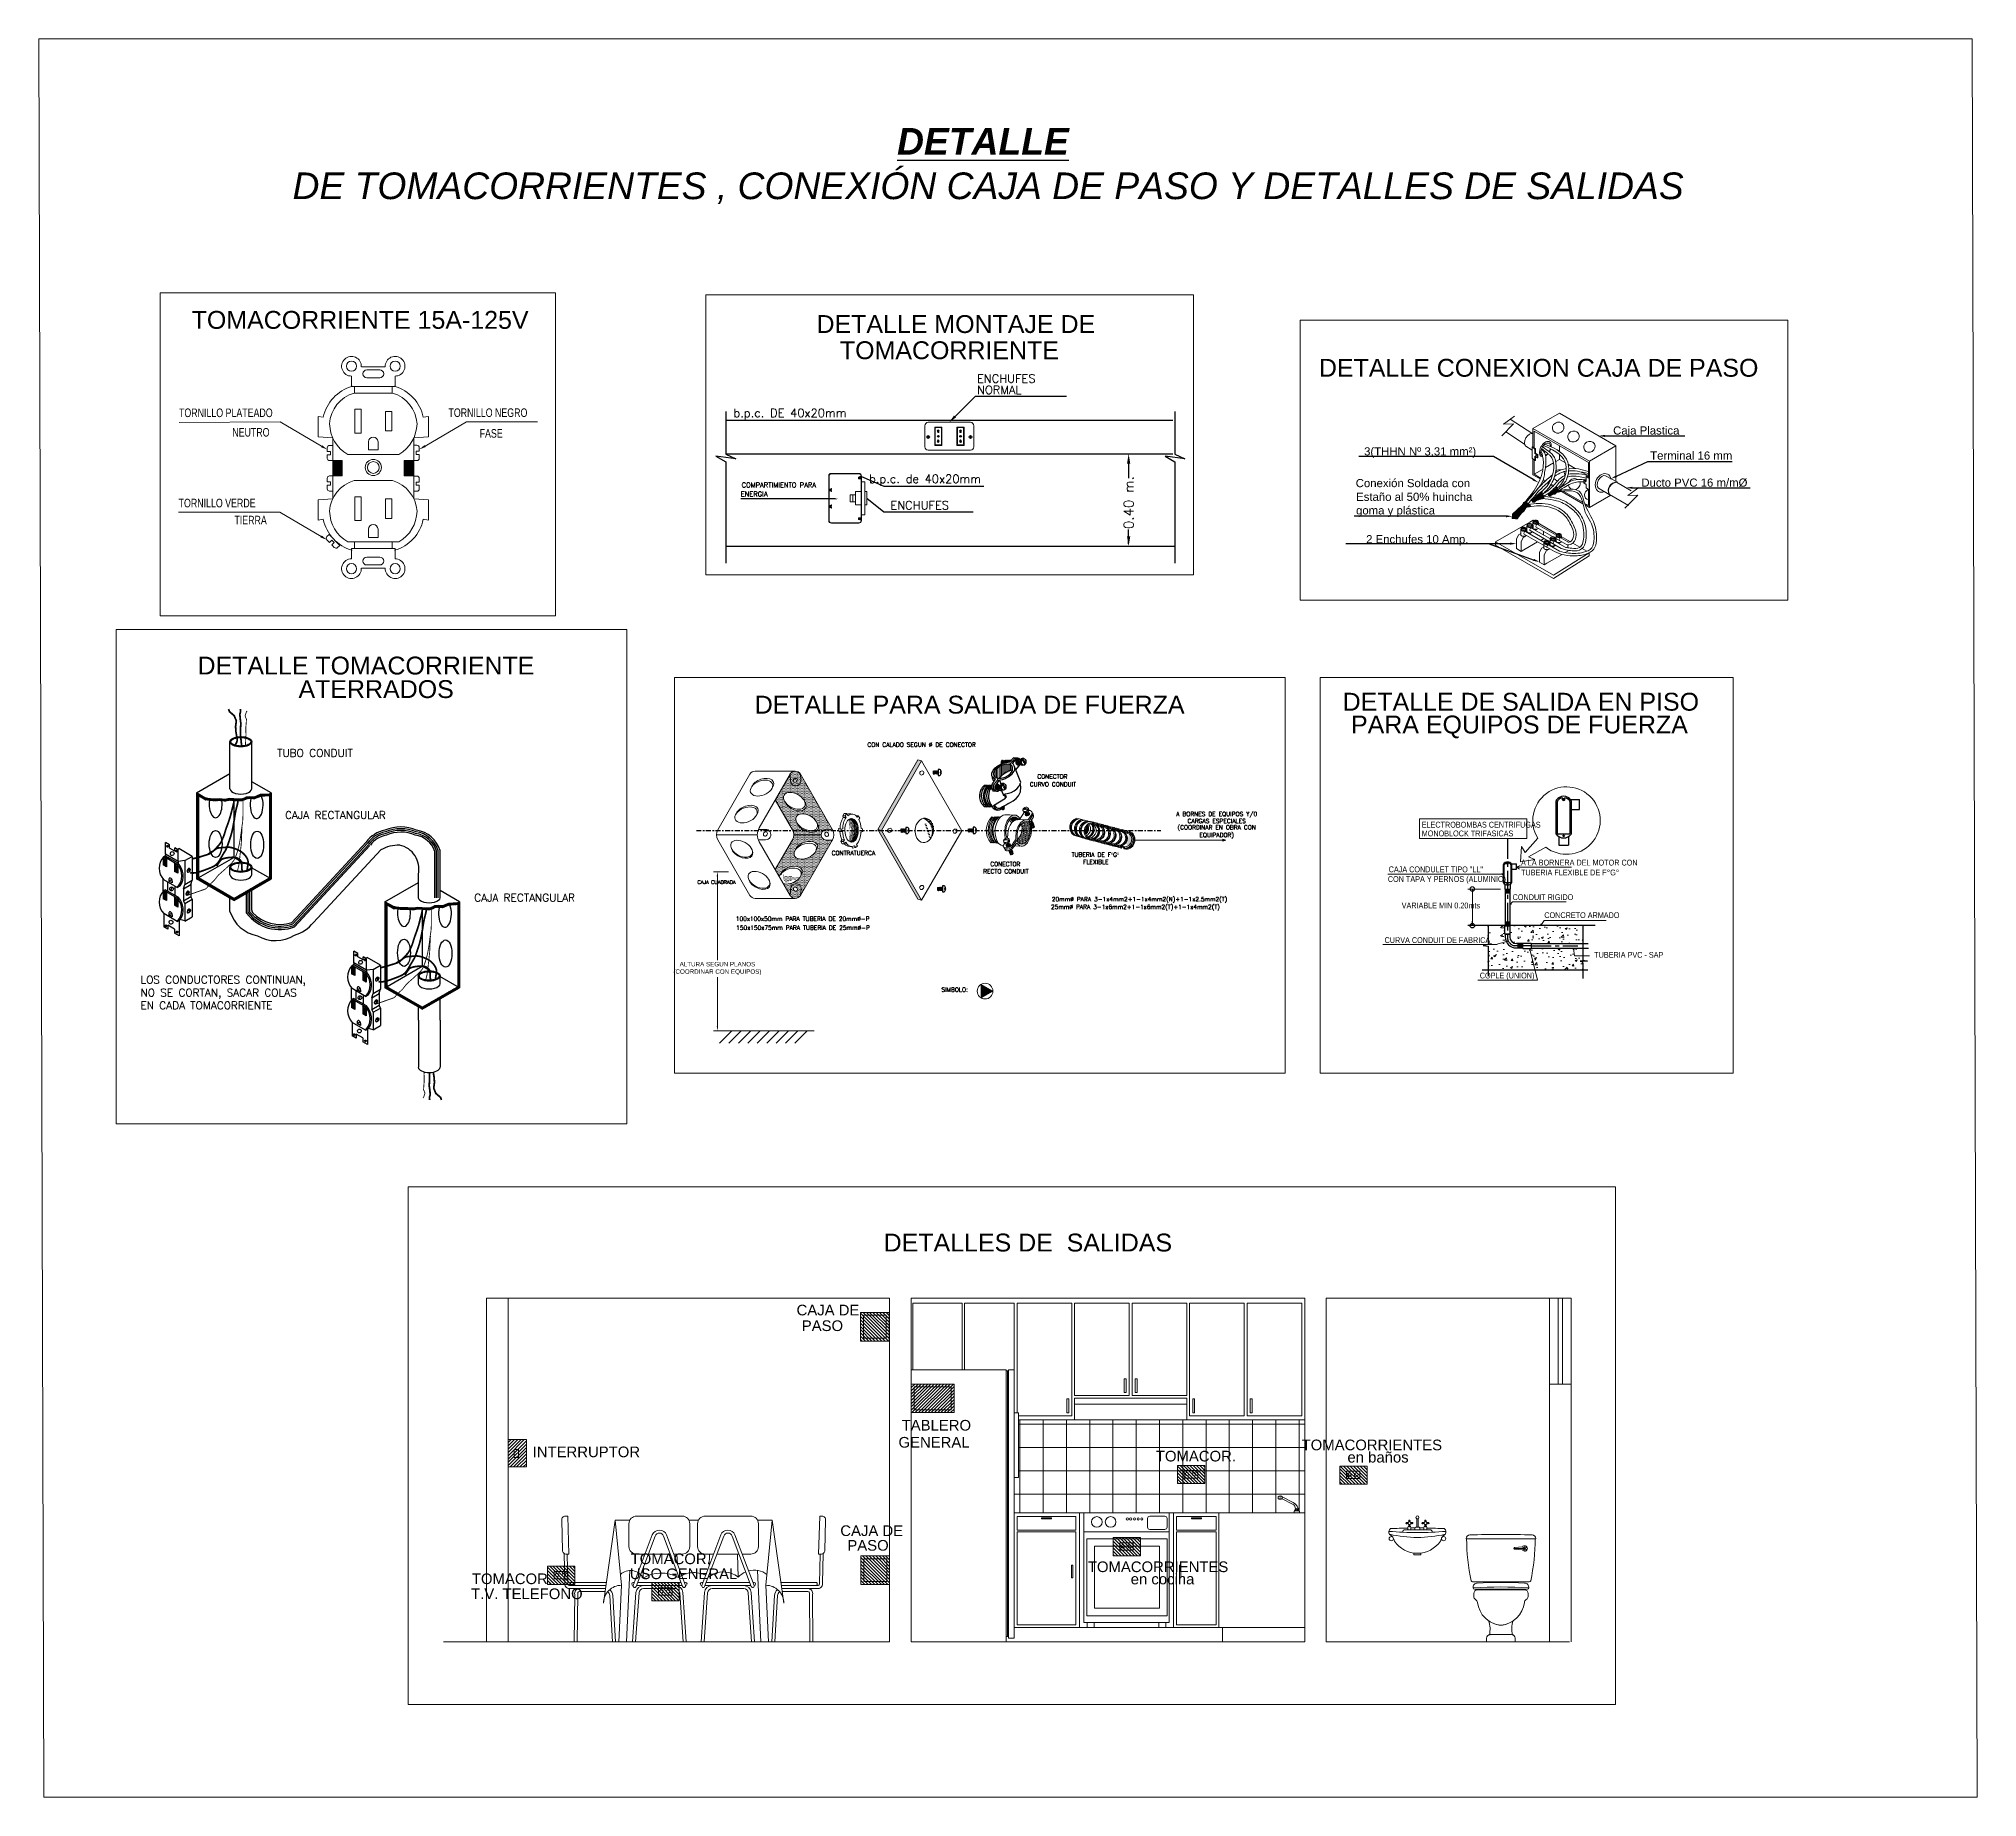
# Model space of a CAD drawing. Header units: inches. Extents: x 1693 to 10990, y 1878 to 5055.
# Drawn here: x 1869.6 to 1993.2, y 2248.8 to 2361 of the extents above; entities that cross this region are included whole.
import ezdxf
from ezdxf.enums import TextEntityAlignment as Align

# ---------------------------------------------------------------- set-up
doc = ezdxf.new("R2010")
doc.units = ezdxf.units.IN
doc.header["$PDMODE"] = 1
for name, pattern in [('CENTER', [20, 12.5, -2.5, 2.5, -2.5]), ('CENTROX2', [101.6, 63.5, -12.7, 12.7, -12.7]), ('CONTINUA', [0]), ('RAYITAS', [0.375, 0.25, -0.125]), ('TRAZOSX2', [38.1, 25.4, -12.7])]:
    doc.linetypes.add(name, pattern=pattern)
for name, color, linetype, lineweight in [('.3', 4, 'Continuous', 18), ('03', 8, 'Continuous', 30), ('ACHURADO', 8, 'Continuous', 13), ('ALUMBRADO', 5, 'Continuous', 25), ('ARTEFACTOS', 113, 'Continuous', 15), ('AUTOS', 2, 'Continuous', 20), ('Busoneta', 8, 'Continuous', 5), ('CABLEADO', 4, 'Continuous', 5), ('CENTROS', 4, 'Continuous', 5), ('COLUMNA', 1, 'Continuous', 50), ('DETALLES', 4, 'Continuous', 5), ('i_electrica', 3, 'Continuous', 40), ('IE-DIAGRAMA', 1, 'Continuous', 0), ('MUEBLES', 47, 'Continuous', 0), ('MUROS-02', 7, 'Continuous', 20), ('texto', 32, 'Continuous', 13), ('TEXTOLEYENDA', 3, 'Continuous', 5), ('TOMACORRIENTE', 22, 'RAYITAS', 9), ('TOMACORRIENTE ALTURA', 120, 'Continuous', 5)]:
    doc.layers.add(name, color=color, linetype=linetype, lineweight=lineweight)
for name, color, linetype in [('CABLE', 5, 'Continuous'), ('CAJA', 4, 'Continuous'), ('DETALLE', 3, 'Continuous'), ('insta', 3, 'Continuous'), ('SIM_FOR', 7, 'Continuous'), ('SIMBOLOGIA', 1, 'Continuous')]:
    doc.layers.add(name, color=color, linetype=linetype)
doc.styles.add('ARIAL', font='arial.ttf', dxfattribs={"width": 1.2, "height": 0.4})
doc.styles.add('REGULAR', font='swissl.ttf')
doc.styles.add('Roman', font='ARIALN.TTF')
doc.styles.add('Romans', font='romans.shx')
doc.styles.get("Standard").update_dxf_attribs({"font": 'arial.ttf'})
doc.styles.add('style3', font='ARIALN.TTF')
doc.styles.add('SWIS', font='swisse.ttf')
pattern_1 = [(0, (4217.62622, 3847.220766), (0.0407090148, 0.0814180296), [0, -0.0814180296])]
pattern_2 = [(0, (587.8235845, 624.379647), (0.00396875, 0.0079375), [0, -0.0079375])]
pattern_3 = [(0, (585.693025, 624.393801), (0.00396875, 0.0079375), [0, -0.0079375])]
pattern_4 = [(326, (835.401048, 190.488918), (0.00772883654, 0.0043611889), [0, -0.0079375])]
pattern_5 = [(326, (834.161724, 191.484727), (0.00772883654, 0.0043611889), [0, -0.0079375])]
pattern_6 = [(0, (673.267247, 625.495525), (0.0079375, 0.015875), [0, -0.015875])]
pattern_7 = [(45, (2594.67861, 3056.93561), (-0.031984023, 0.095952068), [0, -0.090464477])]
pattern_8 = [(0, (258.964122, 798.463105), (0.0079375, 0.015875), [0, -0.015875])]

msp = doc.modelspace()

# ---------------------------------------------------------------- texts
at = {"color": 40, "true_color": 0xf8d731, "style": 'REGULAR'}
for s, p in [('CAJA DE ', (1917.915, 2279.536)), ('PASO', (1918.248, 2278.538)), ('TABLERO', (1924.62, 2272.188)), ('INTERRUPTOR', (1901.076, 2270.489)), ('GENERAL', (1924.418, 2271.102)), ('TOMACOR. ', (1940.84, 2270.219)), ('TOMACORRIENTES', (1950.139, 2270.934)), ('en baños', (1953.064, 2270.152)), ('CAJA DE ', (1920.706, 2265.463)), ('PASO', (1921.155, 2264.529)), ('TOMACOR. ', (1907.327, 2263.67)), ('TOMACORRIENTES', (1936.501, 2263.162)), ('TOMACOR. ', (1897.198, 2262.396)), ('USO GENERAL', (1907.277, 2262.713)), ('en cocina', (1939.235, 2262.38)), ('T.V. TELEFONO', (1897.147, 2261.44))]:
    msp.add_text(s, height=0.6793, dxfattribs=at).set_placement(p)
at = {"color": 3, "insert": (1929.806, 2352.843), "char_height": 1.633141, "width": 111.93406, "attachment_point": 5, "style": 'ARIAL'}
msp.add_mtext('{\\fArial|b1|i1|c238|p34;\\H1.042x;\\L\\C0;DETALLE  \\P\\fArial|b0|i1|c0|p34;\\l DE TOMACORRIENTES , \\fArial|b0|i1|c238|p34;CONEXIÓN CAJA DE PASO\\fArial|b0|i1|c0|p34; Y DETALLES DE SALIDAS\\fArial|b0|i1|c238|p34; \\C3; }', dxfattribs=at)
at = {"layer": 'AUTOS', "color": 4, "lineweight": 25, "style": 'SWIS'}
for s, height, p in [('TOMACORRIENTE 15A-125V', 1.13971, (1890.066, 2342.462)), ('DETALLE MONTAJE DE', 1.13971, (1928.077, 2342.196)), ('TOMACORRIENTE', 1.13971, (1927.667, 2340.526)), ('DETALLE CONEXION CAJA DE PASO', 1.13971, (1965.264, 2339.406)), ('DETALLE TOMACORRIENTE ', 1.13971, (1890.66, 2320.414)), ('ATERRADOS', 1.1397, (1891.088, 2318.912)), ('DETALLE PARA SALIDA DE FUERZA', 1.13971, (1928.959, 2317.92)), ('DETALLES DE  SALIDAS', 1.13971, (1932.673, 2283.612))]:
    msp.add_text(s, height=height, dxfattribs=at).set_placement(p, align=Align.CENTER)
for s, p in [('DETALLE DE SALIDA EN PISO', (1952.759, 2318.107)), ('PARA EQUIPOS DE FUERZA', (1953.292, 2316.654))]:
    msp.add_text(s, height=1.13971, dxfattribs=at).set_placement(p)
at = {"layer": 'COLUMNA', "color": 4, "linetype": 'Continuous', "lineweight": 13, "style": 'style3', "width": 0.95}
for s, p in [('ELECTROBOMBAS CENTRIFUGAS', (1957.803, 2310.648, 0)), ('MONOBLOCK TRIFASICAS ', (1957.803, 2310.09, 0)), ('CAJA CONDULET TIPO "LL"', (1955.694, 2307.799, 0)), ('A LA BORNERA DEL MOTOR CON', (1964.139, 2308.231, 0)), ('TUBERIA FLEXIBLE DE F%%DG%%D', (1964.139, 2307.599, 0)), ('CON TAPA Y PERNOS (ALUMINIO)', (1955.643, 2307.182, 0)), ('VARIABLE MIN 0.20mts', (1956.524, 2305.495, 0)), ('CONDUIT RIGIDO ', (1963.605, 2306.025, 0)), ('CONCRETO ARMADO', (1965.627, 2304.879, 0)), ('CURVA CONDUIT DE FABRICA', (1955.434, 2303.288, 0)), ('TUBERIA PVC - SAP', (1968.81, 2302.347, 0)), ('COPLE (UNION)', (1961.507, 2301.028, 0))]:
    msp.add_text(s, height=0.37041, dxfattribs=at).set_placement(p)
at = {"layer": 'DETALLE', "color": 0, "insert": (1939.103, 2331.375), "char_height": 0.62465, "attachment_point": 5, "rotation": 90, "style": 'Romans'}
msp.add_mtext('\\A1;0.40 m.', dxfattribs=at)
at = {"layer": 'DETALLES', "color": 0, "style": 'Roman', "width": 0.9}
for s, height, p in [('TORNILLO PLATEADO', 0.54599, (1878.512, 2336.832)), ('TORNILLO NEGRO', 0.54599, (1895.704, 2336.84)), ('NEUTRO', 0.546, (1881.911, 2335.589)), ('FASE', 0.546, (1897.693, 2335.52)), ('TORNILLO VERDE', 0.54599, (1878.486, 2331.075)), ('TIERRA', 0.546, (1882.047, 2329.988))]:
    msp.add_text(s, height=height, dxfattribs=at).set_placement(p)
at = {"layer": 'DETALLES', "color": 0, "style": 'Romans'}
for s, height, p in [('ENERGIA', 0.311, (1914.358, 2331.765)), ('COMPARTIMIENTO PARA', 0.31098, (1914.412, 2332.344))]:
    msp.add_text(s, height=height, dxfattribs=at).set_placement(p)
at = {"layer": 'insta', "color": 7, "style": 'Romans'}
for s, height, p in [('ENCHUFES', 0.5342, (1929.429, 2339.023)), ('NORMAL', 0.5342, (1929.429, 2338.301)), ('b.p.c. DE 40x20mm ', 0.53424, (1913.886, 2336.833))]:
    msp.add_text(s, height=height, dxfattribs=at).set_placement(p)
for s, height, p in [('b.p.c. de 40x20mm ', 0.53424, (1930.049, 2332.625)), ('ENCHUFES', 0.5342, (1927.636, 2330.941))]:
    msp.add_text(s, height=height, dxfattribs=at).set_placement(p, align=Align.RIGHT)
at = {"layer": 'SIMBOLOGIA', "color": 0, "lineweight": 20, "style": 'ARIAL'}
for s, p in [('Caja Plastica', (1970.015, 2335.719)), ('3(THHN Nº 3,31 mm²)', (1954.125, 2334.386)), ('Terminal 16 mm', (1972.381, 2334.12)), ('Conexión Soldada con', (1953.592, 2332.362)), ('Ducto PVC 16 m/mØ', (1971.816, 2332.393)), ('Estaño al 50%%% huincha  ', (1953.617, 2331.488)), ('goma y plástica', (1953.613, 2330.622)), ('2 Enchufes 10 Amp.', (1954.256, 2328.782))]:
    msp.add_text(s, height=0.5191, dxfattribs=at).set_placement(p)
at = {"layer": 'texto', "color": 0, "char_height": 0.49193, "width": 13.42356, "attachment_point": 1}
for s, insert in [('\\Fromans.shx;TUBO CONDUIT', (1884.771, 2315.652)), ('\\Fromans.shx;CAJA RECTANGULAR', (1885.276, 2311.69)), ('\\Fromans.shx;CAJA RECTANGULAR', (1897.346, 2306.422)), ('{\\Fromans|c0;LOS CONDUCTORES CONTINUAN,\\PNO SE CORTAN, SACAR COLAS\\PEN CADA TOMACORRIENTE}', (1876.05, 2301.189))]:
    msp.add_mtext(s, dxfattribs=dict(at, insert=insert))
at = {"layer": 'TEXTOLEYENDA', "color": 4, "style": 'Romans'}
for s, height, p in [('CON CALADO SEGUN %%C DE CONECTOR', 0.27353, (1925.893, 2315.803)), ('CURVO CONDUIT', 0.27353, (1934.275, 2313.272)), ('CONECTOR', 0.2735, (1934.237, 2313.77)), ('A BORNES DE EQUIPOS Y/0', 0.27353, (1944.721, 2311.38)), ('(COORDINAR EN OBRA CON', 0.27353, (1944.721, 2310.528)), ('CARGAS ESPECIALES', 0.27353, (1944.721, 2310.934)), ('EQUIPADOR)', 0.2735, (1944.721, 2310.042)), ('CONTRATUERCA', 0.27353, (1921.542, 2308.889)), ('RECTO CONDUIT', 0.27353, (1931.272, 2307.719)), ('CONECTOR', 0.2735, (1931.235, 2308.183)), ('TUBERIA DE FºGº', 0.27353, (1936.974, 2308.789)), ('FLEXIBLE', 0.2735, (1937.011, 2308.325)), ('CAJA CUADRADA', 0.22794, (1912.812, 2307.054)), ('25mm%%C PARA 3-1x6mm2+1-1x6mm2(T)+1-1x4mm2(T)', 0.27353, (1939.533, 2305.454)), ('20mm%%C PARA 3-1x4mm2+1-1x4mm2(N)+1-1x2.5mm2(T)', 0.27353, (1939.799, 2305.946)), ('100x100x50mm PARA TUBERIA DE 20mm%%C-P', 0.27353, (1918.303, 2304.694)), ('150x150x75mm PARA TUBERIA DE 25mm%%C-P', 0.27353, (1918.324, 2304.127)), ('SIMBOLO:', 0.2735, (1928.002, 2300.177))]:
    msp.add_text(s, height=height, dxfattribs=at).set_placement(p, align=Align.CENTER)
at = {"layer": 'TOMACORRIENTE ALTURA', "color": 4, "linetype": 'Continuous', "ltscale": 0.05, "insert": (1912.865, 2301.659), "char_height": 0.19945, "attachment_point": 5}
msp.add_mtext('\\A1;{\\H1.4286x;ALTURA SEGUN PLANOS\\P(COORDINAR CON EQUIPOS)}', dxfattribs=at)

# ---------------------------------------------------------------- blocks, each defined once
blk = doc.blocks.new('*X16')
at = {"color": 0}
for p, q in [((50.3, 179.6), (50.4, 179.7)), ((50.3, 179.2), (50.7, 179.6)), ((50.3, 178.7), (51, 179.4)), ((50.3, 178.3), (51.3, 179.2)), ((50.3, 177.9), (51.6, 179.1)), ((50.3, 177.4), (51.8, 178.9)), ((50.3, 177), (52.1, 178.7)), ((50.3, 176.5), (52.4, 178.6)), ((50.3, 176.1), (52.7, 178.4)), ((50.3, 175.6), (53, 178.3)), ((50.3, 175.2), (53.3, 178.1)), ((50.3, 174.7), (53.6, 177.9)), ((50.3, 174.3), (52.3, 176.3)), ((50.3, 173.8), (52.3, 175.8)), ((50.3, 173.4), (52.3, 175.4)), ((50.3, 172.9), (52.3, 174.9)), ((50.3, 172.5), (52.3, 174.5)), ((50.3, 172), (52.3, 174)), ((50.3, 171.6), (52.3, 173.6)), ((50.3, 171.1), (52.3, 173.1)), ((50.3, 170.7), (52.3, 172.7)), ((50.3, 170.2), (52.3, 172.2)), ((50.3, 169.8), (52.3, 171.8)), ((50.3, 169.3), (52.3, 171.3)), ((50.3, 168.9), (52.3, 170.9)), ((50.3, 168.4), (52.3, 170.4)), ((50.3, 168), (52.3, 170)), ((50.3, 167.5), (52.3, 169.5)), ((50.3, 167.1), (52.3, 169.1)), ((50.3, 166.6), (52.3, 168.6)), ((50.3, 166.2), (52.3, 168.2)), ((50.3, 165.7), (52.3, 167.7)), ((50.3, 165.3), (52.3, 167.3)), ((50.3, 164.8), (52.3, 166.8)), ((50.3, 164.4), (52.3, 166.4)), ((50.3, 163.9), (52.3, 165.9)), ((50.3, 163.5), (52.3, 165.5)), ((50.3, 163), (52.3, 165)), ((50.3, 162.6), (52.3, 164.6)), ((50.3, 162.1), (52.3, 164.1)), ((50.3, 161.7), (52.3, 163.7)), ((50.3, 161.2), (52.3, 163.2)), ((50.3, 160.8), (52.3, 162.8)), ((50.3, 160.3), (52.3, 162.3)), ((50.3, 159.9), (52.3, 161.9)), ((50.3, 159.4), (52.3, 161.4)), ((50.3, 159), (52.3, 161)), ((50.3, 158.5), (52.3, 160.5)), ((50.3, 158.1), (52.3, 160.1)), ((50.3, 157.6), (52.3, 159.6)), ((50.3, 157.2), (52.3, 159.2)), ((50.3, 156.7), (52.3, 158.7)), ((50.3, 156.3), (52.3, 158.3)), ((50.3, 155.8), (52.3, 157.8)), ((52.4, 176.3), (53.8, 177.8)), ((52.7, 176.1), (54.1, 177.6)), ((52.9, 176), (54.4, 177.4)), ((53.2, 175.8), (54.7, 177.3)), ((53.5, 175.6), (55, 177.1)), ((53.8, 175.5), (55.3, 176.9)), ((54.1, 175.3), (55.5, 176.8)), ((54.4, 175.1), (55.8, 176.6)), ((54.6, 175), (56.1, 176.4)), ((54.9, 174.8), (56.4, 176.3)), ((55.2, 174.7), (56.7, 176.1)), ((55.5, 174.5), (57, 176)), ((55.8, 174.3), (57.3, 175.8)), ((56.1, 174.2), (57.5, 175.6)), ((56.4, 174), (57.8, 175.5)), ((56.6, 173.8), (58.1, 175.3)), ((56.9, 173.7), (58.4, 175.1)), ((57.2, 173.5), (58.7, 175)), ((57.5, 173.3), (59, 174.8)), ((57.8, 173.2), (58.7, 174.1)), ((58.1, 173), (58.8, 173.7)), ((58.3, 172.8), (58.8, 173.3)), ((58.6, 172.7), (58.9, 172.9)), ((58.9, 172.5), (58.9, 172.5)), ((59, 174.4), (59.2, 174.6)), ((59.4, 174.3), (59.5, 174.5)), ((59.7, 174.2), (59.8, 174.3)), ((50.3, 155.4), (52.3, 157.4)), ((50.3, 155), (52.3, 157)), ((50.3, 154.5), (52.3, 156.5)), ((50.3, 154.1), (52.3, 156.1)), ((50.3, 153.6), (52.3, 155.6)), ((50.3, 153.2), (52.3, 155.2)), ((50.3, 152.7), (52.3, 154.7)), ((50.3, 152.3), (52.3, 154.3)), ((50.3, 151.8), (52.3, 153.8)), ((50.3, 151.4), (52.3, 153.4)), ((50.3, 150.9), (52.3, 152.9)), ((50.3, 150.5), (52.3, 152.5)), ((50.3, 150), (52.3, 152)), ((50.3, 149.6), (52.3, 151.6)), ((50.3, 149.1), (52.3, 151.1)), ((50.3, 148.7), (52.3, 150.7)), ((50.3, 148.2), (52.3, 150.2)), ((50.3, 147.8), (52.3, 149.8)), ((50.3, 147.3), (52.3, 149.3)), ((50.3, 146.9), (52.3, 148.9)), ((50.3, 146.4), (52.3, 148.4)), ((50.3, 146), (52.3, 148)), ((50.3, 145.5), (52.3, 147.5)), ((50.3, 145.1), (52.3, 147.1)), ((50.3, 144.6), (52.3, 146.6)), ((50.3, 144.2), (52.3, 146.2)), ((50.3, 143.7), (52.3, 145.7)), ((50.3, 143.3), (52.3, 145.3)), ((50.3, 142.8), (52.3, 144.8)), ((50.3, 142.4), (52.3, 144.4)), ((50.3, 141.9), (52.3, 143.9)), ((50.3, 141.5), (52.3, 143.5)), ((50.3, 141), (52.3, 143)), ((50.3, 140.6), (52.3, 142.6)), ((50.3, 140.1), (52.3, 142.1)), ((50.3, 139.7), (52.3, 141.7)), ((50.3, 139.2), (52.3, 141.2)), ((50.3, 138.8), (52.3, 140.8)), ((50.3, 138.3), (52.3, 140.3)), ((50.3, 137.9), (52.3, 139.9)), ((50.3, 137.4), (52.3, 139.4)), ((50.3, 137), (52.3, 139)), ((50.3, 136.5), (52.3, 138.5)), ((50.3, 136.1), (52.3, 138.1)), ((50.3, 135.6), (52.3, 137.6)), ((50.3, 135.2), (52.3, 137.2)), ((50.3, 134.7), (52.3, 136.7)), ((50.3, 134.3), (52.3, 136.3)), ((50.3, 133.8), (52.3, 135.8)), ((50.3, 133.4), (52.3, 135.4)), ((50.3, 132.9), (52.3, 134.9)), ((50.3, 132.5), (52.3, 134.5)), ((50.3, 132.1), (52.3, 134.1)), ((50.3, 131.6), (52.3, 133.6)), ((50.3, 131.2), (52.3, 133.2)), ((50.3, 130.7), (52.3, 132.7)), ((50.3, 130.3), (52.3, 132.3)), ((50.3, 129.8), (52.3, 131.8)), ((50.3, 129.4), (52.3, 131.4)), ((50.3, 128.9), (52.3, 130.9)), ((50.3, 128.5), (52.3, 130.5)), ((50.3, 128), (52.3, 130)), ((50.3, 127.6), (52.3, 129.6)), ((50.3, 127.1), (52.3, 129.1)), ((50.3, 126.7), (52.3, 128.7)), ((50.3, 126.2), (52.3, 128.2)), ((50.3, 125.8), (52.3, 127.8)), ((50.3, 125.3), (52.3, 127.3)), ((50.3, 124.9), (52.3, 126.9)), ((50.3, 124.4), (52.3, 126.4)), ((50.3, 124), (52.3, 126)), ((50.3, 123.5), (52.3, 125.5)), ((50.3, 123.1), (52.3, 125.1)), ((50.3, 122.6), (52.3, 124.6)), ((50.3, 122.2), (52.3, 124.2)), ((50.3, 121.7), (52.3, 123.7)), ((50.3, 121.3), (52.3, 123.3)), ((50.3, 120.8), (52.3, 122.8)), ((50.3, 120.4), (52.3, 122.4)), ((50.3, 119.9), (52.3, 121.9)), ((50.3, 119.5), (52.3, 121.5)), ((50.3, 119), (52.3, 121)), ((50.3, 118.6), (52.3, 120.6)), ((50.3, 118.1), (52.3, 120.1)), ((50.3, 117.7), (52.3, 119.7)), ((50.3, 117.2), (52.3, 119.2)), ((50.3, 116.8), (52.3, 118.8)), ((50.3, 116.3), (52.3, 118.3)), ((50.3, 115.9), (52.3, 117.9)), ((50.3, 115.4), (52.3, 117.4)), ((50.3, 115), (52.3, 117)), ((50.3, 114.5), (52.3, 116.5)), ((50.3, 114.1), (52.3, 116.1)), ((50.3, 113.6), (52.3, 115.6)), ((50.3, 113.2), (52.3, 115.2)), ((50.3, 112.7), (52.3, 114.7)), ((50.3, 112.3), (52.3, 114.3)), ((50.3, 111.8), (52.3, 113.8)), ((50.3, 111.4), (52.3, 113.4)), ((50.3, 110.9), (52.3, 112.9)), ((50.3, 110.5), (52.3, 112.5)), ((50.3, 110), (52.3, 112)), ((50.3, 109.6), (52.3, 111.6)), ((50.3, 109.2), (52.3, 111.2)), ((50.3, 108.7), (52.3, 110.7)), ((50.3, 108.3), (52.3, 110.3)), ((50.3, 107.8), (52.3, 109.8)), ((50.3, 107.4), (52.3, 109.4)), ((50.3, 106.9), (52.3, 108.9)), ((50.3, 106.5), (52.3, 108.5)), ((50.3, 106), (52.3, 108)), ((50.3, 105.6), (52.3, 107.6)), ((50.3, 105.1), (52.3, 107.1)), ((50.3, 104.7), (52.3, 106.7)), ((50.3, 102.9), (52.3, 104.9)), ((50.3, 103.3), (51.7, 104.7)), ((50.3, 103.8), (51.1, 104.5)), ((50.3, 102.4), (52.3, 104.4)), ((50.3, 104.2), (50.5, 104.4)), ((50.3, 102), (52.3, 104)), ((50.3, 101.5), (52.3, 103.5)), ((50.3, 101.1), (52.3, 103.1)), ((50.3, 100.6), (52.3, 102.6)), ((50.3, 100.2), (52.3, 102.2)), ((50.3, 99.7), (52.3, 101.7)), ((50.3, 99.3), (52.3, 101.3)), ((50.3, 98.8), (52.3, 100.8)), ((50.3, 98.4), (52.3, 100.4)), ((50.3, 97.9), (52.3, 99.9)), ((50.3, 97.5), (52.3, 99.5)), ((50.3, 97), (52.3, 99)), ((50.3, 96.6), (52.3, 98.6)), ((50.3, 96.1), (52.3, 98.1)), ((50.3, 95.7), (52.3, 97.7)), ((50.3, 95.2), (52.3, 97.2)), ((50.3, 94.8), (52.3, 96.8)), ((50.3, 94.3), (52.3, 96.3)), ((50.3, 93.9), (52.3, 95.9)), ((50.3, 93.4), (52.3, 95.4)), ((50.3, 93), (52.3, 95)), ((50.3, 92.5), (52.3, 94.5)), ((50.3, 92.1), (52.3, 94.1)), ((50.3, 91.6), (52.3, 93.6)), ((50.3, 91.2), (52.3, 93.2)), ((50.3, 90.7), (52.3, 92.7)), ((50.3, 90.3), (52.3, 92.3)), ((50.3, 89.8), (52.3, 91.8)), ((50.3, 89.4), (52.3, 91.4)), ((50.3, 88.9), (52.3, 90.9)), ((50.3, 88.5), (52.3, 90.5)), ((50.5, 104.4), (52.3, 106.2)), ((51.1, 104.5), (52.3, 105.8)), ((51.7, 104.7), (52.3, 105.3)), ((50.3, 88), (52.3, 90)), ((50.3, 87.6), (52.3, 89.6)), ((50.3, 85.8), (52.2, 87.6)), ((50.3, 86.3), (51.6, 87.5)), ((50.3, 85.4), (52.3, 87.4)), ((50.3, 86.7), (51, 87.3)), ((50.3, 87.1), (50.4, 87.2)), ((50.3, 84.9), (52.3, 86.9)), ((50.3, 84.5), (52.3, 86.5)), ((50.3, 84), (52.3, 86)), ((50.3, 83.6), (52.3, 85.6)), ((50.3, 83.1), (52.3, 85.1)), ((50.3, 82.7), (52.3, 84.7)), ((50.3, 82.2), (52.3, 84.2)), ((50.3, 81.8), (52.3, 83.8)), ((50.3, 81.3), (52.3, 83.3)), ((50.3, 80.9), (52.3, 82.9)), ((50.3, 80.4), (52.3, 82.4)), ((50.3, 80), (52.3, 82)), ((50.4, 87.2), (52.3, 89.1)), ((51, 87.3), (52.3, 88.7)), ((51, 80.2), (52.3, 81.5)), ((51.6, 87.5), (52.3, 88.3)), ((52, 80.8), (52.3, 81.1)), ((52.2, 87.6), (52.3, 87.8))]:
    blk.add_line(p, q, dxfattribs=at)
blk = doc.blocks.new('*X17')
at = {"color": 0}
for p, q in [((58.7, 174.1), (59, 174.4)), ((58.8, 173.7), (59.4, 174.3)), ((58.8, 173.3), (59.7, 174.2)), ((58.9, 172.9), (60.1, 174.2)), ((58.9, 172.5), (60.5, 174.1)), ((59.2, 172.4), (60.8, 174)), ((59.5, 172.2), (61.2, 173.9)), ((59.8, 172), (61.6, 173.8)), ((60.1, 171.9), (62, 173.8)), ((60.3, 171.7), (62.3, 173.7)), ((60.6, 171.5), (62.7, 173.6)), ((60.9, 171.4), (61.1, 171.5)), ((61.4, 171.8), (63.1, 173.5)), ((61.7, 171.8), (63.4, 173.4)), ((62.1, 171.7), (63.8, 173.4)), ((62.5, 171.6), (64.2, 173.3)), ((62.9, 171.5), (64.6, 173.3)), ((63.2, 171.4), (65, 173.2)), ((63.6, 171.4), (65.4, 173.2)), ((64, 171.3), (65.6, 172.9)), ((64.4, 171.3), (65.5, 172.3)), ((64.8, 171.2), (65.4, 171.8)), ((65.2, 171.2), (65.3, 171.3)), ((65.3, 171.3), (67, 173)), ((65.4, 171.8), (66.6, 173)), ((65.5, 172.3), (66.2, 173.1)), ((65.6, 172.9), (65.8, 173.1)), ((65.6, 171.1), (67.4, 172.9)), ((66, 171.1), (67.8, 172.9)), ((66.4, 171), (68.2, 172.8)), ((66.8, 171), (68.6, 172.8)), ((67.2, 170.9), (69, 172.7)), ((67.6, 170.9), (69.4, 172.7)), ((68, 170.8), (69.8, 172.6)), ((68.4, 170.8), (70.3, 172.6)), ((68.8, 170.7), (70.7, 172.6)), ((69.2, 170.7), (71.2, 172.7)), ((69.6, 170.6), (71.6, 172.7)), ((70, 170.6), (72.1, 172.7)), ((70.5, 170.6), (72.6, 172.7)), ((71, 170.7), (73, 172.7)), ((71.4, 170.7), (73.5, 172.7)), ((71.9, 170.7), (74, 172.7)), ((72.4, 170.7), (74.4, 172.8)), ((72.8, 170.7), (74.9, 172.8)), ((73.3, 170.7), (75.3, 172.8)), ((73.7, 170.7), (75.8, 172.8)), ((74.2, 170.7), (76.3, 172.8)), ((74.7, 170.8), (76.7, 172.8)), ((75.1, 170.8), (77.1, 172.8)), ((75.6, 170.8), (77.6, 172.7)), ((76.1, 170.8), (78, 172.7)), ((76.5, 170.8), (78.4, 172.7)), ((77, 170.8), (78.8, 172.6)), ((77.4, 170.8), (79.2, 172.6)), ((77.8, 170.7), (79.4, 172.4)), ((78.2, 170.7), (79.5, 172)), ((78.6, 170.6), (79.6, 171.6)), ((79, 170.6), (79.6, 171.2)), ((79.4, 172.4), (79.6, 172.6)), ((79.4, 170.6), (79.7, 170.8)), ((79.5, 172), (80, 172.5)), ((79.6, 171.6), (80.4, 172.5)), ((79.6, 171.2), (80.8, 172.4)), ((79.7, 170.8), (81.3, 172.4)), ((79.8, 170.5), (81.7, 172.4)), ((80.2, 170.5), (82.1, 172.3)), ((80.6, 170.5), (82.5, 172.3)), ((81.1, 170.4), (82.9, 172.2)), ((81.5, 170.4), (83.3, 172.2)), ((81.9, 170.3), (83.9, 172.3)), ((82.3, 170.3), (84.4, 172.4)), ((82.7, 170.3), (85, 172.5)), ((83.1, 170.2), (85.6, 172.7)), ((83.5, 170.2), (86.1, 172.8)), ((84.1, 170.3), (86.7, 172.9)), ((84.7, 170.4), (87.3, 173)), ((85.2, 170.6), (87.8, 173.1)), ((85.8, 170.7), (88.4, 173.2)), ((86.4, 170.8), (88.8, 173.2)), ((86.9, 170.9), (89.2, 173.2)), ((87.5, 171), (89.6, 173.1)), ((88.1, 171.1), (90, 173.1)), ((88.6, 171.2), (90.5, 173.1)), ((89, 171.2), (90.9, 173)), ((89.4, 171.1), (91.3, 173)), ((89.8, 171.1), (91.7, 173)), ((90.3, 171.1), (92.1, 172.9)), ((90.7, 171.1), (92.5, 172.9)), ((91.1, 171), (93, 172.9)), ((91.5, 171), (93.4, 172.9)), ((91.9, 171), (93.8, 172.8)), ((92.3, 170.9), (94.2, 172.8)), ((92.8, 170.9), (94.6, 172.8)), ((93.2, 170.9), (95.1, 172.7)), ((93.6, 170.8), (95.5, 172.7)), ((94, 170.8), (95.9, 172.7)), ((94.4, 170.8), (96.3, 172.6)), ((94.9, 170.7), (96.7, 172.6)), ((95.3, 170.7), (97.1, 172.6)), ((95.7, 170.7), (97.6, 172.5)), ((96.1, 170.6), (98, 172.5)), ((96.5, 170.6), (98.4, 172.5)), ((96.9, 170.6), (98.8, 172.5)), ((97.4, 170.6), (99.2, 172.4)), ((97.8, 170.5), (99.7, 172.4)), ((98.2, 170.5), (100.1, 172.4)), ((98.6, 170.5), (100.6, 172.4)), ((99, 170.4), (101, 172.4)), ((99.5, 170.4), (101.5, 172.4)), ((99.9, 170.4), (101.9, 172.4)), ((100.4, 170.4), (102.4, 172.5)), ((100.8, 170.4), (103.1, 172.7)), ((101.3, 170.4), (103.8, 173)), ((101.7, 170.4), (104.5, 173.2)), ((102.2, 170.4), (105.2, 173.5)), ((102.6, 170.4), (106.1, 173.9)), ((103.3, 170.7), (107, 174.4)), ((104, 170.9), (107.9, 174.8)), ((104.7, 171.2), (108.5, 174.9)), ((105.4, 171.4), (109, 175)), ((106.1, 171.7), (109.5, 175)), ((107, 172.1), (110, 175.1)), ((107.9, 172.6), (110.4, 175.1)), ((108.7, 172.9), (110.9, 175.2)), ((109.2, 173), (111.4, 175.2)), ((109.7, 173), (111.9, 175.2)), ((110.2, 173.1), (112.4, 175.3)), ((110.7, 173.1), (112.8, 175.2)), ((111.2, 173.2), (113.2, 175.2)), ((111.7, 173.2), (113.7, 175.2)), ((112.2, 173.3), (114.1, 175.1)), ((112.6, 173.3), (114.5, 175.1)), ((113.1, 173.2), (114.9, 175.1)), ((113.5, 173.2), (115.3, 175)), ((113.9, 173.1), (115.7, 175)), ((114.3, 173.1), (116.1, 175)), ((114.7, 173.1), (116.5, 174.9)), ((115.1, 173), (117, 174.9)), ((115.5, 173), (117.6, 175.1)), ((115.9, 173), (118.4, 175.4)), ((116.4, 172.9), (119.2, 175.7)), ((116.8, 172.9), (119.9, 176)), ((117.2, 172.9), (120.7, 176.4)), ((117.8, 173), (121.4, 176.7)), ((118.5, 173.3), (122.2, 177)), ((119.3, 173.6), (123, 177.3)), ((120.1, 173.9), (123.7, 177.6)), ((120.8, 174.3), (124.3, 177.8)), ((121.6, 174.6), (124.8, 177.8)), ((122.3, 174.9), (125.3, 177.8)), ((123.1, 175.2), (125.8, 177.9)), ((123.9, 175.5), (126.3, 177.9)), ((124.6, 175.8), (126.8, 177.9)), ((125.1, 175.8), (127.2, 178)), ((125.6, 175.9), (127.7, 178)), ((126, 175.9), (128.2, 178)), ((126.5, 175.9), (128.7, 178.1)), ((127, 176), (129.2, 178.1)), ((127.5, 176), (129.7, 178.2)), ((128, 176), (130.1, 178.2)), ((128.5, 176.1), (130.6, 178.2)), ((128.9, 176.1), (131.1, 178.3)), ((129.4, 176.1), (131.6, 178.3)), ((129.9, 176.2), (132.1, 178.3)), ((130.4, 176.2), (132.6, 178.4)), ((130.9, 176.2), (133, 178.4)), ((131.4, 176.3), (133.5, 178.4)), ((131.9, 176.3), (134, 178.5)), ((132.3, 176.3), (134.5, 178.5)), ((132.8, 176.4), (135.3, 178.8)), ((133.3, 176.4), (136.3, 179.4)), ((133.8, 176.4), (136.9, 179.6)), ((134.3, 176.5), (136.9, 179.1)), ((134.8, 176.5), (136.9, 178.7)), ((134.9, 176.2), (136.9, 178.2)), ((134.9, 175.8), (136.9, 177.8)), ((134.9, 175.3), (136.9, 177.3)), ((134.9, 174.9), (136.9, 176.9)), ((134.9, 174.4), (136.9, 176.4)), ((134.9, 174), (136.9, 176)), ((134.9, 173.5), (136.9, 175.5)), ((134.9, 173.1), (136.9, 175.1)), ((134.9, 172.7), (136.9, 174.7)), ((134.9, 172.2), (136.9, 174.2)), ((134.9, 171.8), (136.9, 173.8)), ((134.9, 171.3), (136.9, 173.3)), ((134.9, 170.9), (136.9, 172.9)), ((134.9, 170.4), (136.9, 172.4)), ((134.9, 170), (136.9, 172)), ((134.9, 169.5), (136.9, 171.5)), ((134.9, 169.1), (136.9, 171.1)), ((134.9, 168.6), (136.9, 170.6)), ((134.9, 168.2), (136.9, 170.2)), ((134.9, 167.7), (136.9, 169.7)), ((134.9, 167.3), (136.9, 169.3)), ((134.9, 166.8), (136.9, 168.8)), ((134.9, 166.4), (136.9, 168.4)), ((134.9, 165.9), (136.9, 167.9)), ((134.9, 165.5), (136.9, 167.5)), ((134.9, 165), (136.9, 167)), ((134.9, 164.6), (136.9, 166.6)), ((134.9, 164.1), (136.9, 166.1)), ((134.9, 163.7), (136.9, 165.7)), ((134.9, 163.2), (136.9, 165.2)), ((134.9, 162.8), (136.9, 164.8)), ((134.9, 162.3), (136.9, 164.3)), ((134.9, 161.9), (136.9, 163.9)), ((134.9, 161.4), (136.9, 163.4)), ((134.9, 161), (136.9, 163)), ((134.9, 160.5), (136.9, 162.5)), ((134.9, 160.1), (136.9, 162.1)), ((134.9, 159.6), (136.9, 161.6)), ((134.9, 159.2), (136.9, 161.2)), ((134.9, 158.7), (136.9, 160.7)), ((134.9, 158.3), (136.9, 160.3)), ((134.9, 157.8), (136.9, 159.8)), ((134.9, 157.4), (136.9, 159.4)), ((134.9, 156.9), (136.9, 158.9)), ((134.9, 156.5), (136.9, 158.5)), ((134.9, 156), (136.9, 158)), ((134.9, 155.6), (136.9, 157.6)), ((134.9, 155.1), (136.9, 157.1)), ((134.9, 154.7), (136.9, 156.7)), ((134.9, 154.2), (136.9, 156.2)), ((134.9, 153.8), (136.9, 155.8)), ((134.9, 153.3), (136.9, 155.3)), ((134.9, 152.9), (136.9, 154.9)), ((134.9, 152.4), (136.9, 154.4)), ((134.9, 152), (136.9, 154)), ((134.9, 151.5), (136.9, 153.5)), ((134.9, 151.1), (136.9, 153.1)), ((134.9, 150.6), (136.9, 152.6)), ((134.9, 150.2), (136.9, 152.2)), ((134.9, 149.8), (136.9, 151.8)), ((134.9, 149.3), (136.9, 151.3)), ((134.9, 148.9), (136.9, 150.9)), ((134.9, 148.4), (136.9, 150.4)), ((134.9, 148), (136.9, 150)), ((134.9, 147.5), (136.9, 149.5)), ((134.9, 147.1), (136.9, 149.1)), ((134.9, 146.6), (136.9, 148.6)), ((134.9, 146.2), (136.9, 148.2)), ((134.9, 145.7), (136.9, 147.7)), ((134.9, 145.3), (136.9, 147.3)), ((134.9, 144.8), (136.9, 146.8)), ((134.9, 144.4), (136.9, 146.4)), ((134.9, 143.9), (136.9, 145.9)), ((134.9, 143.5), (136.9, 145.5)), ((134.9, 143), (136.9, 145)), ((134.9, 142.6), (136.9, 144.6)), ((134.9, 142.1), (136.9, 144.1)), ((134.9, 141.7), (136.9, 143.7)), ((134.9, 141.2), (136.9, 143.2)), ((134.9, 140.8), (136.9, 142.8)), ((134.9, 140.3), (136.9, 142.3)), ((134.9, 139.9), (136.9, 141.9)), ((134.9, 139.4), (136.9, 141.4)), ((134.9, 139), (136.9, 141)), ((134.9, 138.5), (136.9, 140.5)), ((134.9, 138.1), (136.9, 140.1)), ((134.9, 137.6), (136.9, 139.6)), ((134.9, 137.2), (136.9, 139.2)), ((134.9, 136.7), (136.9, 138.7)), ((134.9, 136.3), (136.9, 138.3)), ((134.9, 135.8), (136.9, 137.8)), ((134.9, 135.4), (136.9, 137.4)), ((134.9, 134.9), (136.9, 136.9)), ((134.9, 134.5), (136.9, 136.5)), ((134.9, 134), (136.9, 136)), ((134.9, 133.6), (136.9, 135.6)), ((134.9, 133.1), (136.9, 135.1)), ((134.9, 132.7), (136.9, 134.7)), ((134.9, 132.2), (136.9, 134.2)), ((134.9, 131.8), (136.9, 133.8)), ((134.9, 131.3), (136.9, 133.3)), ((134.9, 130.9), (136.9, 132.9)), ((134.9, 130.4), (136.9, 132.4)), ((134.9, 130), (136.9, 132)), ((134.9, 129.5), (136.9, 131.5)), ((134.9, 129.1), (136.9, 131.1)), ((134.9, 128.6), (136.9, 130.6)), ((134.9, 128.2), (136.9, 130.2)), ((134.9, 127.7), (136.9, 129.7)), ((134.9, 127.3), (136.9, 129.3)), ((134.9, 126.9), (136.9, 128.9)), ((134.9, 126.4), (136.9, 128.4)), ((134.9, 126), (136.9, 128)), ((134.9, 125.5), (136.9, 127.5)), ((134.9, 125.1), (136.9, 127.1)), ((134.9, 124.6), (136.9, 126.6)), ((134.9, 124.2), (136.9, 126.2)), ((134.9, 123.7), (136.9, 125.7)), ((134.9, 123.3), (136.9, 125.3)), ((134.9, 122.8), (136.9, 124.8)), ((134.9, 122.4), (136.9, 124.4)), ((134.9, 121.9), (136.9, 123.9)), ((134.9, 121.5), (136.9, 123.5)), ((134.9, 121), (136.9, 123)), ((134.9, 120.6), (136.9, 122.6)), ((134.9, 120.1), (136.9, 122.1)), ((134.9, 119.7), (136.9, 121.7)), ((134.9, 119.2), (136.9, 121.2)), ((134.9, 118.8), (136.9, 120.8)), ((134.9, 118.3), (136.9, 120.3)), ((134.9, 117.9), (136.9, 119.9)), ((134.9, 117.4), (136.9, 119.4)), ((134.9, 117), (136.9, 119)), ((134.9, 116.5), (136.9, 118.5)), ((134.9, 116.1), (136.9, 118.1)), ((134.9, 115.6), (136.9, 117.6)), ((134.9, 115.2), (136.9, 117.2)), ((134.9, 114.7), (136.9, 116.7)), ((134.9, 114.3), (136.9, 116.3)), ((134.9, 113.8), (136.9, 115.8)), ((134.9, 113.4), (136.9, 115.4)), ((134.9, 112.9), (136.9, 114.9)), ((134.9, 112.5), (136.9, 114.5)), ((134.9, 112), (136.9, 114)), ((134.9, 111.6), (136.9, 113.6)), ((134.9, 111.1), (136.9, 113.1)), ((134.9, 110.7), (136.9, 112.7)), ((134.9, 110.2), (136.9, 112.2)), ((134.9, 109.8), (136.9, 111.8)), ((134.9, 109.3), (136.9, 111.3)), ((134.9, 108.9), (136.9, 110.9)), ((134.9, 108.4), (136.9, 110.4)), ((134.9, 108), (136.9, 110)), ((134.9, 107.5), (136.9, 109.5)), ((134.9, 107.1), (136.9, 109.1)), ((134.9, 106.6), (136.9, 108.6)), ((134.9, 106.2), (136.9, 108.2)), ((134.9, 105.7), (136.9, 107.7)), ((134.9, 105.3), (136.9, 107.3)), ((134.9, 104.8), (136.9, 106.8)), ((134.9, 104.4), (136.9, 106.4)), ((134.9, 104), (136.9, 106)), ((134.9, 103.5), (136.9, 105.5)), ((134.9, 103.1), (136.9, 105.1)), ((134.9, 102.6), (136.9, 104.6)), ((134.9, 102.2), (136.9, 104.2)), ((134.9, 101.7), (136.9, 103.7)), ((134.9, 101.3), (136.9, 103.3)), ((134.9, 100.8), (136.9, 102.8)), ((134.9, 100.4), (136.9, 102.4)), ((134.9, 99.9), (136.9, 101.9)), ((134.9, 99.5), (136.9, 101.5)), ((134.9, 99), (136.9, 101)), ((134.9, 98.6), (136.9, 100.6)), ((134.9, 98.1), (136.9, 100.1)), ((134.9, 97.7), (136.9, 99.7)), ((134.9, 97.2), (136.9, 99.2)), ((134.9, 96.8), (136.9, 98.8)), ((134.9, 96.3), (136.9, 98.3)), ((134.9, 95.9), (136.9, 97.9)), ((134.9, 95.4), (136.9, 97.4)), ((134.9, 95), (136.9, 97)), ((134.9, 94.5), (136.9, 96.5)), ((134.9, 94.1), (136.9, 96.1)), ((134.9, 93.6), (136.9, 95.6)), ((134.9, 93.2), (136.9, 95.2)), ((134.9, 92.7), (136.9, 94.7)), ((134.9, 92.3), (136.9, 94.3)), ((134.9, 91.8), (136.9, 93.8)), ((134.9, 91.4), (136.9, 93.4)), ((134.9, 90.9), (136.9, 92.9)), ((134.9, 90.5), (136.9, 92.5)), ((134.9, 90), (136.9, 92)), ((134.9, 89.6), (136.9, 91.6)), ((134.9, 89.1), (136.9, 91.1)), ((134.9, 88.7), (136.9, 90.7)), ((134.9, 88.2), (136.9, 90.2)), ((50.5, 79.7), (51, 80.2)), ((50.8, 79.5), (52, 80.8)), ((51.1, 79.4), (52.5, 80.8)), ((51.4, 79.2), (52.8, 80.7)), ((51.6, 79), (53.1, 80.5)), ((51.9, 78.9), (53.4, 80.3)), ((52.2, 78.7), (53.7, 80.2)), ((52.5, 78.5), (54, 80)), ((52.8, 78.4), (54.2, 79.8)), ((53.1, 78.2), (54.5, 79.7)), ((53.3, 78), (54.8, 79.5)), ((53.6, 77.9), (55.1, 79.3)), ((53.9, 77.7), (55.4, 79.2)), ((54.2, 77.6), (55.7, 79)), ((54.5, 77.4), (56, 78.9)), ((54.8, 77.2), (56.2, 78.7)), ((55.1, 77.1), (56.5, 78.5)), ((55.3, 76.9), (56.8, 78.4)), ((55.6, 76.7), (57.1, 78.2)), ((55.9, 76.6), (57.4, 78)), ((56.2, 76.4), (57.7, 77.9)), ((56.5, 76.2), (57.9, 77.7)), ((56.8, 76.1), (58.2, 77.5)), ((57, 75.9), (58.5, 77.4)), ((57.3, 75.7), (58.8, 77.2)), ((57.6, 75.6), (59.1, 77)), ((57.9, 75.4), (59.4, 76.9)), ((58.2, 75.2), (59.7, 76.7)), ((58.5, 75.1), (59.9, 76.5)), ((58.8, 74.9), (60.2, 76.4)), ((59, 74.8), (60.5, 76.2)), ((59.3, 74.6), (60.8, 76.1)), ((59.6, 74.4), (61.1, 75.9)), ((59.9, 74.3), (61.4, 75.7)), ((60.2, 74.1), (61.6, 75.6)), ((60.5, 73.9), (61.9, 75.4)), ((60.7, 73.8), (62.2, 75.2)), ((61, 73.6), (62.5, 75.1)), ((61.3, 73.4), (62.8, 74.9)), ((61.6, 73.3), (63.1, 74.7)), ((61.9, 73.1), (63.4, 74.6)), ((62.2, 72.9), (63.6, 74.4)), ((62.5, 72.8), (63.9, 74.2)), ((62.7, 72.6), (64.2, 74.1)), ((63, 72.5), (64.5, 73.9)), ((63.3, 72.3), (64.8, 73.8)), ((63.6, 72.1), (65.1, 73.6)), ((63.9, 72), (65.3, 73.4)), ((64.2, 71.8), (65.6, 73.3)), ((64.4, 71.6), (65.9, 73.1)), ((64.7, 71.5), (66.2, 72.9)), ((65, 71.3), (66.5, 72.8)), ((65.3, 71.1), (66.8, 72.6)), ((65.6, 71), (67.1, 72.4)), ((65.9, 70.8), (67.3, 72.3)), ((66.2, 70.6), (67.6, 72.1)), ((66.4, 70.5), (67.9, 71.9)), ((66.7, 70.3), (68.2, 71.8)), ((67, 70.2), (68.5, 71.6)), ((67.3, 70), (68.8, 71.5)), ((67.6, 69.8), (69, 71.3)), ((67.9, 69.7), (69.3, 71.1)), ((68.2, 69.5), (69.6, 71)), ((68.4, 69.3), (69.9, 70.8)), ((68.7, 69.2), (70.2, 70.6)), ((69, 69), (70.5, 70.5)), ((69.3, 68.8), (70.8, 70.3)), ((69.6, 68.7), (71, 70.1)), ((69.9, 68.5), (71.3, 70)), ((70.1, 68.3), (71.6, 69.8)), ((70.4, 68.2), (71.9, 69.6)), ((70.7, 68), (72.2, 69.5)), ((71, 67.9), (72.5, 69.3)), ((71.3, 67.7), (72.7, 69.2)), ((71.6, 67.5), (73, 69)), ((71.9, 67.4), (73.3, 68.8)), ((72.1, 67.2), (73.6, 68.7)), ((72.4, 67), (73.9, 68.5)), ((72.7, 66.9), (74.2, 68.3)), ((73, 66.7), (74.5, 68.2)), ((73.3, 66.5), (74.7, 68)), ((73.6, 66.4), (75, 67.8)), ((73.8, 66.2), (75.3, 67.7)), ((106.9, 62.4), (112.4, 67.9)), ((108, 63.1), (113.4, 68.5)), ((109, 63.7), (114.5, 69.1)), ((110.1, 64.3), (115.5, 69.7)), ((111.1, 64.9), (116.6, 70.4)), ((112.2, 65.5), (117.7, 71)), ((113.3, 66.1), (118.7, 71.6)), ((114.3, 66.7), (119.8, 72.2)), ((115.4, 67.4), (120.9, 72.8)), ((116.5, 68), (121.9, 73.4)), ((117.5, 68.6), (123, 74)), ((118.6, 69.2), (124, 74.7)), ((119.6, 69.8), (125.1, 75.3)), ((120.7, 70.4), (126.2, 75.9)), ((121.8, 71), (127.2, 76.5)), ((122.8, 71.6), (128.3, 77.1)), ((123.9, 72.3), (129.4, 77.7)), ((125, 72.9), (130.4, 78.3)), ((126, 73.5), (131.5, 78.9)), ((127.1, 74.1), (132.5, 79.6)), ((128.1, 74.7), (133.6, 80.2)), ((129.2, 75.3), (134.7, 80.8)), ((130.3, 75.9), (135.1, 80.8)), ((131.3, 76.6), (135.4, 80.7)), ((132.4, 77.2), (135.7, 80.5)), ((133.5, 77.8), (136, 80.3)), ((134.5, 78.4), (136.3, 80.2)), ((134.9, 87.8), (136.9, 89.8)), ((134.9, 87.3), (136.9, 89.3)), ((134.9, 86.9), (136.9, 88.9)), ((134.9, 86.4), (136.9, 88.4)), ((134.9, 86), (136.9, 88)), ((134.9, 85.5), (136.9, 87.5)), ((134.9, 85.1), (136.9, 87.1)), ((134.9, 84.6), (136.9, 86.6)), ((134.9, 84.2), (136.9, 86.2)), ((134.9, 83.7), (136.9, 85.7)), ((134.9, 83.3), (136.9, 85.3)), ((134.9, 82.8), (136.9, 84.8)), ((134.9, 82.4), (136.9, 84.4)), ((134.9, 81.9), (136.9, 83.9)), ((134.9, 81.5), (136.9, 83.5)), ((134.9, 81.1), (136.9, 83.1)), ((135.1, 80.8), (136.9, 82.6)), ((135.4, 80.7), (136.9, 82.2)), ((135.6, 79), (136.6, 80)), ((135.7, 80.5), (136.9, 81.7)), ((136, 80.3), (136.9, 81.3)), ((136.3, 80.2), (136.9, 80.8)), ((136.6, 80), (136.9, 80.4)), ((136.6, 79.6), (136.9, 79.8)), ((136.9, 79.8), (136.9, 79.9)), ((74.1, 66), (75.6, 67.5)), ((74.4, 65.9), (75.9, 67.3)), ((74.7, 65.7), (76.2, 67.2)), ((75, 65.6), (76.4, 67)), ((75.3, 65.4), (76.7, 66.9)), ((75.6, 65.2), (77, 66.7)), ((75.8, 65.1), (77.3, 66.5)), ((76.1, 64.9), (77.6, 66.4)), ((76.4, 64.7), (77.9, 66.2)), ((76.7, 64.6), (78.2, 66)), ((77, 64.4), (78.4, 65.9)), ((77.3, 64.2), (78.7, 65.7)), ((77.5, 64.1), (79, 65.5)), ((77.8, 63.9), (79.3, 65.4)), ((78.1, 63.7), (79.6, 65.2)), ((78.4, 63.6), (79.9, 65)), ((78.7, 63.4), (80.1, 64.9)), ((79, 63.3), (80.4, 64.7)), ((79.3, 63.1), (80.7, 64.6)), ((79.5, 62.9), (81, 64.4)), ((79.8, 62.8), (81.3, 64.2)), ((80.1, 62.6), (81.6, 64.1)), ((80.4, 62.4), (81.9, 63.9)), ((80.7, 62.3), (82.1, 63.7)), ((81, 62.1), (82.4, 63.6)), ((81.2, 61.9), (82.7, 63.4)), ((81.5, 61.8), (83, 63.2)), ((81.8, 61.6), (83.3, 63.1)), ((82.1, 61.4), (83.6, 62.9)), ((82.4, 61.3), (83.8, 62.7)), ((82.7, 61.1), (84.1, 62.6)), ((83, 61), (84.4, 62.4)), ((83.2, 60.8), (84.7, 62.3)), ((83.5, 60.6), (85, 62.1)), ((83.8, 60.5), (85.3, 61.9)), ((84.1, 60.3), (85.6, 61.8)), ((84.4, 60.1), (85.8, 61.6)), ((84.7, 60), (86.1, 61.4)), ((84.9, 59.8), (86.4, 61.3)), ((85.2, 59.6), (86.7, 61.1)), ((85.5, 59.5), (87, 60.9)), ((85.8, 59.3), (87.3, 60.8)), ((86.1, 59.1), (87.5, 60.6)), ((86.4, 59), (87.8, 60.4)), ((86.7, 58.8), (88.1, 60.3)), ((86.9, 58.7), (88.4, 60.1)), ((87.2, 58.5), (88.7, 60)), ((87.5, 58.3), (89, 59.8)), ((87.8, 58.2), (89.3, 59.6)), ((88.1, 58), (89.5, 59.5)), ((88.4, 57.8), (89.8, 59.3)), ((88.6, 57.7), (90.1, 59.1)), ((88.9, 57.5), (90.4, 59)), ((89.2, 57.3), (90.7, 58.8)), ((89.5, 57.2), (91, 58.6)), ((89.8, 57), (91.2, 58.5)), ((90.1, 56.8), (91.5, 58.3)), ((90.4, 56.7), (91.8, 58.1)), ((90.6, 56.5), (92.1, 58)), ((90.9, 56.3), (92.4, 57.8)), ((91.2, 56.2), (92.7, 57.6)), ((91.5, 56), (93, 57.5)), ((91.8, 55.9), (93.2, 57.3)), ((92.1, 55.7), (93.5, 57.2)), ((92.3, 55.5), (93.6, 56.8)), ((92.6, 55.4), (93.6, 56.4)), ((92.9, 55.2), (93.6, 55.9)), ((93.2, 55), (93.6, 55.5)), ((93.5, 54.9), (93.6, 55)), ((93.6, 55), (98.5, 59.9)), ((93.6, 55.5), (97.5, 59.3)), ((93.6, 55.9), (96.4, 58.7)), ((93.6, 56.4), (95.4, 58.1)), ((93.6, 56.8), (94.3, 57.5)), ((94.1, 55.1), (99.6, 60.5)), ((95.2, 55.7), (100.7, 61.2)), ((96.3, 56.3), (101.7, 61.8)), ((97.3, 56.9), (102.8, 62.4)), ((98.4, 57.5), (103.9, 63)), ((99.5, 58.1), (104.9, 63.6)), ((100.5, 58.8), (106, 64.2)), ((101.6, 59.4), (107, 64.8)), ((102.6, 60), (108.1, 65.5)), ((103.7, 60.6), (109.2, 66.1)), ((104.8, 61.2), (110.2, 66.7)), ((105.8, 61.8), (111.3, 67.3))]:
    blk.add_line(p, q, dxfattribs=at)
blk = doc.blocks.new('*X18')
at = {"color": 0}
for p, q in [((277.7, 47.7), (278, 48)), ((277.8, 47.3), (278.4, 47.9)), ((277.8, 46.9), (278.7, 47.8)), ((277.9, 46.5), (279.1, 47.7)), ((277.9, 46.1), (279.5, 47.6)), ((278.2, 45.9), (279.8, 47.6)), ((278.5, 45.8), (280.2, 47.5)), ((278.8, 45.6), (280.6, 47.4)), ((279, 45.4), (280.9, 47.3)), ((279.3, 45.3), (281.3, 47.2)), ((279.6, 45.1), (281.7, 47.2)), ((279.9, 44.9), (280.1, 45.1)), ((280.4, 45.4), (282, 47.1)), ((280.7, 45.3), (282.4, 47)), ((281.1, 45.2), (282.8, 47)), ((281.5, 45.2), (283.2, 46.9)), ((281.8, 45.1), (283.6, 46.9)), ((282.2, 45), (284, 46.8)), ((282.6, 45), (284.4, 46.7)), ((283, 44.9), (284.6, 46.5)), ((283.4, 44.9), (284.5, 45.9)), ((283.8, 44.8), (284.4, 45.4)), ((284.3, 44.8), (286, 46.5)), ((284.4, 45.4), (285.6, 46.6)), ((284.5, 45.9), (285.2, 46.6)), ((284.6, 46.5), (284.8, 46.7)), ((284.6, 44.7), (286.4, 46.5)), ((285, 44.7), (286.8, 46.4)), ((285.4, 44.6), (287.2, 46.4)), ((285.8, 44.6), (287.6, 46.3)), ((286.2, 44.5), (288, 46.3)), ((286.6, 44.4), (288.4, 46.2)), ((287, 44.4), (288.8, 46.2)), ((287.4, 44.3), (289.2, 46.2)), ((287.8, 44.3), (289.7, 46.2)), ((288.2, 44.2), (290.2, 46.2)), ((288.6, 44.2), (290.6, 46.2)), ((289, 44.2), (291.1, 46.3)), ((289.5, 44.2), (291.6, 46.3)), ((290, 44.2), (292, 46.3)), ((290.4, 44.2), (292.5, 46.3)), ((290.9, 44.2), (292.9, 46.3)), ((291.3, 44.3), (293.4, 46.3)), ((291.8, 44.3), (293.9, 46.3)), ((292.3, 44.3), (294.3, 46.3)), ((292.7, 44.3), (294.8, 46.4)), ((293.2, 44.3), (295.3, 46.4)), ((293.7, 44.3), (295.7, 46.4)), ((294.1, 44.3), (296.1, 46.4)), ((294.6, 44.4), (296.5, 46.3)), ((295, 44.4), (297, 46.3)), ((295.5, 44.4), (297.4, 46.2)), ((295.9, 44.4), (297.8, 46.2)), ((296.4, 44.3), (298.2, 46.2)), ((296.8, 44.3), (298.4, 45.9)), ((297.2, 44.2), (298.5, 45.6)), ((297.6, 44.2), (298.5, 45.2)), ((298.4, 45.9), (298.6, 46.1)), ((298.5, 45.6), (299, 46.1)), ((298.5, 45.2), (299.4, 46)), ((298.6, 44.8), (299.8, 46)), ((298.7, 44.4), (300.2, 46)), ((298.8, 44.1), (300.7, 45.9)), ((299.2, 44.1), (301.1, 45.9)), ((299.6, 44), (301.5, 45.9)), ((300, 44), (301.9, 45.8)), ((300.5, 43.9), (302.3, 45.8)), ((300.9, 43.9), (302.8, 45.9)), ((301.3, 43.9), (303.4, 46)), ((301.7, 43.8), (304, 46.1)), ((302.1, 43.8), (304.5, 46.2)), ((302.5, 43.8), (305.1, 46.3)), ((303.1, 43.9), (305.7, 46.5)), ((303.7, 44), (306.2, 46.6)), ((304.2, 44.1), (306.8, 46.7)), ((304.8, 44.2), (307.4, 46.8)), ((305.4, 44.4), (307.8, 46.8)), ((305.9, 44.5), (308.2, 46.7)), ((306.5, 44.6), (308.6, 46.7)), ((307.1, 44.7), (309, 46.7)), ((307.6, 44.8), (309.4, 46.6)), ((308, 44.7), (309.9, 46.6)), ((308.4, 44.7), (310.3, 46.6)), ((308.8, 44.7), (310.7, 46.5)), ((309.2, 44.6), (311.1, 46.5)), ((309.7, 44.6), (311.5, 46.5)), ((310.1, 44.6), (311.9, 46.5)), ((310.5, 44.6), (312.4, 46.4)), ((310.9, 44.5), (312.8, 46.4)), ((311.3, 44.5), (313.2, 46.4)), ((311.8, 44.5), (313.6, 46.3)), ((312.2, 44.4), (314, 46.3)), ((312.6, 44.4), (314.5, 46.3)), ((313, 44.4), (314.9, 46.2)), ((313.4, 44.3), (315.3, 46.2)), ((313.8, 44.3), (315.7, 46.2)), ((314.3, 44.3), (316.1, 46.1)), ((314.7, 44.2), (316.5, 46.1)), ((315.1, 44.2), (317, 46.1)), ((315.5, 44.2), (317.4, 46.1)), ((315.9, 44.2), (317.8, 46)), ((316.4, 44.1), (318.2, 46)), ((316.8, 44.1), (318.7, 46)), ((317.2, 44.1), (319.1, 46)), ((317.6, 44), (319.6, 46)), ((318, 44), (320, 46)), ((318.5, 44), (320.5, 46)), ((318.9, 44), (320.9, 46)), ((319.4, 44), (321.4, 46)), ((319.8, 44), (322.1, 46.3)), ((320.2, 44), (322.8, 46.5)), ((320.7, 44), (323.5, 46.8)), ((321.1, 44), (324.2, 47)), ((321.6, 44), (325.1, 47.5)), ((322.3, 44.2), (326, 47.9)), ((323, 44.5), (326.9, 48.4)), ((323.7, 44.7), (327.5, 48.5)), ((324.4, 45), (327.9, 48.5)), ((325.1, 45.3), (328.4, 48.6)), ((326, 45.7), (328.9, 48.6)), ((326.9, 46.2), (329.4, 48.7)), ((327.7, 46.5), (329.9, 48.7)), ((328.2, 46.5), (330.4, 48.8)), ((328.7, 46.6), (330.9, 48.8)), ((329.2, 46.6), (331.4, 48.8)), ((329.7, 46.7), (331.8, 48.8)), ((330.2, 46.7), (332.2, 48.8)), ((330.7, 46.8), (332.6, 48.7)), ((331.2, 46.8), (333.1, 48.7)), ((331.6, 46.8), (333.5, 48.7)), ((332, 46.8), (333.9, 48.6)), ((332.4, 46.8), (334.3, 48.6)), ((332.9, 46.7), (334.7, 48.6)), ((333.3, 46.7), (335.1, 48.5)), ((333.7, 46.6), (335.5, 48.5)), ((334.1, 46.6), (335.9, 48.5)), ((334.5, 46.6), (336.6, 48.7)), ((334.9, 46.5), (337.4, 49)), ((335.3, 46.5), (338.1, 49.3)), ((335.8, 46.5), (338.9, 49.6)), ((336.2, 46.4), (339.7, 49.9)), ((336.8, 46.6), (340.4, 50.2)), ((337.5, 46.9), (341.2, 50.6)), ((338.3, 47.2), (342, 50.9)), ((339, 47.5), (342.7, 51.2)), ((339.8, 47.8), (343.3, 51.3)), ((340.6, 48.1), (343.8, 51.4)), ((341.3, 48.5), (344.3, 51.4)), ((342.1, 48.8), (344.8, 51.4)), ((342.9, 49.1), (345.3, 51.5)), ((343.6, 49.4), (345.7, 51.5)), ((344.1, 49.4), (346.2, 51.5)), ((344.6, 49.4), (346.7, 51.6)), ((345, 49.5), (347.2, 51.6)), ((345.5, 49.5), (347.7, 51.7)), ((346, 49.5), (348.2, 51.7)), ((346.5, 49.6), (348.6, 51.7)), ((347, 49.6), (349.1, 51.8)), ((347.5, 49.6), (349.6, 51.8)), ((347.9, 49.7), (350.1, 51.8)), ((348.4, 49.7), (350.6, 51.9)), ((348.9, 49.7), (351.1, 51.9)), ((349.4, 49.8), (351.5, 51.9)), ((349.9, 49.8), (352, 52)), ((350.4, 49.8), (352.5, 52)), ((350.8, 49.9), (353, 52)), ((351.3, 49.9), (353.5, 52.1)), ((351.8, 49.9), (354.3, 52.4)), ((352.3, 50), (355.3, 53)), ((352.8, 50), (355.9, 53.2)), ((353.3, 50), (355.9, 52.7)), ((353.7, 50.1), (355.9, 52.3)), ((353.9, 49.8), (355.9, 51.8)), ((353.9, 49.4), (355.9, 51.4)), ((353.9, 48.9), (355.9, 50.9)), ((353.9, 48.5), (355.9, 50.5)), ((353.9, 48), (355.9, 50)), ((353.9, 47.6), (355.9, 49.6)), ((353.9, 47.1), (355.9, 49.1)), ((353.9, 46.7), (355.9, 48.7)), ((353.9, 46.2), (355.9, 48.2)), ((353.9, 45.8), (355.9, 47.8)), ((353.9, 45.3), (355.9, 47.3)), ((353.9, 44.9), (355.9, 46.9)), ((353.9, 44.4), (355.9, 46.4)), ((353.9, 44), (355.9, 46)), ((353.9, 43.5), (355.9, 45.5)), ((353.9, 43.1), (355.9, 45.1)), ((284.2, 44.8), (284.3, 44.8)), ((298, 44.2), (298.6, 44.8)), ((298.4, 44.1), (298.7, 44.4)), ((353.9, 42.6), (355.9, 44.6)), ((353.9, 42.2), (355.9, 44.2)), ((353.9, 41.7), (355.9, 43.7)), ((353.9, 41.3), (355.9, 43.3)), ((353.9, 40.8), (355.9, 42.8)), ((353.9, 40.4), (355.9, 42.4)), ((353.9, 39.9), (355.9, 41.9)), ((353.9, 39.5), (355.9, 41.5)), ((353.9, 39), (355.9, 41)), ((353.9, 38.6), (355.9, 40.6)), ((353.9, 38.1), (355.9, 40.1)), ((353.9, 37.7), (355.9, 39.7)), ((353.9, 37.2), (355.9, 39.2)), ((353.9, 36.8), (355.9, 38.8)), ((353.9, 36.3), (355.9, 38.3)), ((353.9, 35.9), (355.9, 37.9)), ((353.9, 35.4), (355.9, 37.4)), ((353.9, 35), (355.9, 37)), ((353.9, 34.5), (355.9, 36.5)), ((353.9, 34.1), (355.9, 36.1)), ((353.9, 33.6), (355.9, 35.6)), ((353.9, 33.2), (355.9, 35.2)), ((353.9, 32.7), (355.9, 34.7)), ((353.9, 32.3), (355.9, 34.3)), ((353.9, 31.9), (355.9, 33.9)), ((353.9, 31.4), (355.9, 33.4)), ((353.9, 31), (355.9, 33)), ((353.9, 30.5), (355.9, 32.5)), ((353.9, 30.1), (355.9, 32.1)), ((353.9, 29.6), (355.9, 31.6)), ((353.9, 29.2), (355.9, 31.2)), ((353.9, 28.7), (355.9, 30.7)), ((353.9, 28.3), (355.9, 30.3)), ((353.9, 27.8), (355.9, 29.8)), ((353.9, 27.4), (355.9, 29.4)), ((353.9, 26.9), (355.9, 28.9)), ((353.9, 26.5), (355.9, 28.5)), ((353.9, 26), (355.9, 28)), ((353.9, 25.6), (355.9, 27.6)), ((353.9, 25.1), (355.9, 27.1)), ((353.9, 24.7), (355.9, 26.7)), ((353.9, 24.2), (355.9, 26.2)), ((353.9, 23.8), (355.9, 25.8)), ((353.9, 23.3), (355.9, 25.3)), ((353.9, 22.9), (355.9, 24.9)), ((353.9, 22.4), (355.9, 24.4)), ((353.9, 22), (355.9, 24)), ((353.9, 21.5), (355.9, 23.5)), ((353.9, 21.1), (355.9, 23.1)), ((353.9, 20.6), (355.9, 22.6)), ((353.9, 20.2), (355.9, 22.2)), ((353.9, 19.7), (355.9, 21.7)), ((353.9, 19.3), (355.9, 21.3)), ((353.9, 18.8), (355.9, 20.8)), ((353.9, 18.4), (355.9, 20.4)), ((353.9, 17.9), (355.9, 19.9)), ((353.9, 17.5), (355.9, 19.5)), ((353.9, 17), (355.9, 19)), ((353.9, 16.6), (355.9, 18.6)), ((353.9, 16.1), (355.9, 18.1)), ((353.9, 15.7), (355.9, 17.7)), ((353.9, 15.2), (355.9, 17.2)), ((353.9, 14.8), (355.9, 16.8)), ((353.9, 14.3), (355.9, 16.3)), ((353.9, 13.9), (355.9, 15.9)), ((353.9, 13.4), (355.9, 15.4)), ((353.9, 13), (355.9, 15)), ((353.9, 12.5), (355.9, 14.5)), ((353.9, 12.1), (355.9, 14.1)), ((353.9, 11.6), (355.9, 13.6)), ((353.9, 11.2), (355.9, 13.2)), ((353.9, 10.7), (355.9, 12.7)), ((353.9, 10.3), (355.9, 12.3)), ((353.9, 9.8), (355.9, 11.8)), ((353.9, 9.4), (355.9, 11.4)), ((353.9, 9), (355.9, 11)), ((353.9, 8.5), (355.9, 10.5)), ((353.9, 8.1), (355.9, 10.1)), ((353.9, 7.6), (355.9, 9.6)), ((353.9, 7.2), (355.9, 9.2)), ((353.9, 6.7), (355.9, 8.7)), ((353.9, 6.3), (355.9, 8.3)), ((353.9, 5.8), (355.9, 7.8)), ((353.9, 5.4), (355.9, 7.4)), ((353.9, 4.9), (355.9, 6.9)), ((353.9, 4.5), (355.9, 6.5)), ((353.9, 4), (355.9, 6)), ((353.9, 3.6), (355.9, 5.6)), ((353.9, 3.1), (355.9, 5.1)), ((353.9, 2.7), (355.9, 4.7)), ((353.9, 2.2), (355.9, 4.2)), ((353.9, 1.8), (355.9, 3.8)), ((353.9, 1.3), (355.9, 3.3)), ((353.9, 0.9), (355.9, 2.9)), ((353.9, 0.4), (355.9, 2.4)), ((353.9, 0), (355.9, 2)), ((353.9, -0.5), (355.9, 1.5)), ((353.9, -0.9), (355.9, 1.1)), ((353.9, -1.4), (355.9, 0.6)), ((353.9, -1.8), (355.9, 0.2)), ((353.9, -2.3), (355.9, -0.3)), ((353.9, -2.7), (355.9, -0.7)), ((353.9, -3.2), (355.9, -1.2)), ((353.9, -3.6), (355.9, -1.6)), ((353.9, -4.1), (355.9, -2.1)), ((353.9, -4.5), (355.9, -2.5)), ((353.9, -5), (355.9, -3)), ((353.9, -5.4), (355.9, -3.4)), ((353.9, -5.9), (355.9, -3.9)), ((353.9, -6.3), (355.9, -4.3)), ((353.9, -6.8), (355.9, -4.8)), ((353.9, -7.2), (355.9, -5.2)), ((353.9, -7.7), (355.9, -5.7)), ((353.9, -8.1), (355.9, -6.1)), ((353.9, -8.6), (355.9, -6.6)), ((353.9, -9), (355.9, -7)), ((353.9, -9.5), (355.9, -7.5)), ((353.9, -9.9), (355.9, -7.9)), ((353.9, -10.4), (355.9, -8.4)), ((353.9, -10.8), (355.9, -8.8)), ((353.9, -11.3), (355.9, -9.3)), ((353.9, -11.7), (355.9, -9.7)), ((353.9, -12.2), (355.9, -10.2)), ((353.9, -12.6), (355.9, -10.6)), ((353.9, -13.1), (355.9, -11.1)), ((353.9, -13.5), (355.9, -11.5)), ((353.9, -13.9), (355.9, -11.9)), ((353.9, -14.4), (355.9, -12.4)), ((353.9, -14.8), (355.9, -12.8)), ((353.9, -15.3), (355.9, -13.3)), ((353.9, -15.7), (355.9, -13.7)), ((353.9, -16.2), (355.9, -14.2)), ((353.9, -16.6), (355.9, -14.6)), ((353.9, -17.1), (355.9, -15.1)), ((353.9, -17.5), (355.9, -15.5)), ((353.9, -18), (355.9, -16)), ((353.9, -18.4), (355.9, -16.4)), ((353.9, -18.9), (355.9, -16.9)), ((353.9, -19.3), (355.9, -17.3)), ((353.9, -19.8), (355.9, -17.8)), ((353.9, -20.2), (355.9, -18.2)), ((353.9, -20.7), (355.9, -18.7)), ((353.9, -21.1), (355.9, -19.1)), ((353.9, -21.6), (355.9, -19.6)), ((353.9, -22), (355.9, -20)), ((353.9, -22.5), (355.9, -20.5)), ((353.9, -22.9), (355.9, -20.9)), ((353.9, -23.4), (355.9, -21.4)), ((353.9, -23.8), (355.9, -21.8)), ((353.9, -24.3), (355.9, -22.3)), ((353.9, -24.7), (355.9, -22.7)), ((353.9, -25.2), (355.9, -23.2)), ((353.9, -25.6), (355.9, -23.6)), ((353.9, -26.1), (355.9, -24.1)), ((353.9, -26.5), (355.9, -24.5)), ((353.9, -27), (355.9, -25)), ((353.9, -27.4), (355.9, -25.4)), ((353.9, -27.9), (355.9, -25.9)), ((353.9, -28.3), (355.9, -26.3)), ((353.9, -28.8), (355.9, -26.8)), ((353.9, -29.2), (355.9, -27.2)), ((353.9, -29.7), (355.9, -27.7)), ((353.9, -30.1), (355.9, -28.1)), ((353.9, -30.6), (355.9, -28.6)), ((353.9, -31), (355.9, -29)), ((353.9, -31.5), (355.9, -29.5)), ((353.9, -31.9), (355.9, -29.9)), ((353.9, -32.4), (355.9, -30.4)), ((353.9, -32.8), (355.9, -30.8)), ((353.9, -33.3), (355.9, -31.3)), ((353.9, -33.7), (355.9, -31.7)), ((353.9, -34.2), (355.9, -32.2)), ((353.9, -34.6), (355.9, -32.6)), ((353.9, -35.1), (355.9, -33.1)), ((353.9, -35.5), (355.9, -33.5)), ((353.9, -36), (355.9, -34)), ((353.9, -36.4), (355.9, -34.4)), ((353.9, -36.8), (355.9, -34.8)), ((353.9, -37.3), (355.9, -35.3)), ((353.9, -37.7), (355.9, -35.7)), ((353.9, -38.2), (355.9, -36.2)), ((353.9, -38.6), (355.9, -36.6)), ((353.9, -39.1), (355.9, -37.1)), ((353.9, -39.5), (355.9, -37.5)), ((353.9, -40), (355.9, -38)), ((353.9, -40.4), (355.9, -38.4)), ((353.9, -40.9), (355.9, -38.9)), ((353.9, -41.3), (355.9, -39.3)), ((353.9, -41.8), (355.9, -39.8)), ((353.9, -42.2), (355.9, -40.2)), ((353.9, -42.7), (355.9, -40.7)), ((353.9, -43.1), (355.9, -41.1)), ((353.9, -43.6), (355.9, -41.6)), ((353.9, -44), (355.9, -42)), ((353.9, -44.5), (355.9, -42.5)), ((353.9, -44.9), (355.9, -42.9)), ((353.9, -45.4), (355.9, -43.4)), ((354.1, -45.6), (355.9, -43.8)), ((354.4, -45.8), (355.9, -44.3)), ((354.7, -45.9), (355.9, -44.7)), ((269.5, -46.7), (270, -46.3)), ((269.8, -46.9), (271, -45.7)), ((270.1, -47.1), (271.5, -45.6)), ((270.3, -47.2), (271.8, -45.8)), ((270.6, -47.4), (272.1, -45.9)), ((270.9, -47.6), (272.4, -46.1)), ((271.2, -47.7), (272.7, -46.3)), ((271.5, -47.9), (272.9, -46.4)), ((271.8, -48.1), (273.2, -46.6)), ((272, -48.2), (273.5, -46.8)), ((272.3, -48.4), (273.8, -46.9)), ((272.6, -48.6), (274.1, -47.1)), ((272.9, -48.7), (274.4, -47.3)), ((273.2, -48.9), (274.7, -47.4)), ((273.5, -49), (274.9, -47.6)), ((273.8, -49.2), (275.2, -47.7)), ((274, -49.4), (275.5, -47.9)), ((274.3, -49.5), (275.8, -48.1)), ((274.6, -49.7), (276.1, -48.2)), ((274.9, -49.9), (276.4, -48.4)), ((275.2, -50), (276.6, -48.6)), ((275.5, -50.2), (276.9, -48.7)), ((275.8, -50.4), (277.2, -48.9)), ((276, -50.5), (277.5, -49.1)), ((276.3, -50.7), (277.8, -49.2)), ((276.6, -50.9), (278.1, -49.4)), ((276.9, -51), (278.4, -49.6)), ((277.2, -51.2), (278.6, -49.7)), ((277.5, -51.3), (278.9, -49.9)), ((277.7, -51.5), (279.2, -50)), ((278, -51.7), (279.5, -50.2)), ((278.3, -51.8), (279.8, -50.4)), ((278.6, -52), (280.1, -50.5)), ((278.9, -52.2), (280.3, -50.7)), ((279.2, -52.3), (280.6, -50.9)), ((279.5, -52.5), (280.9, -51)), ((279.7, -52.7), (281.2, -51.2)), ((280, -52.8), (281.5, -51.4)), ((280.3, -53), (281.8, -51.5)), ((280.6, -53.2), (282.1, -51.7)), ((280.9, -53.3), (282.3, -51.9)), ((281.2, -53.5), (282.6, -52)), ((281.4, -53.6), (282.9, -52.2)), ((281.7, -53.8), (283.2, -52.3)), ((282, -54), (283.5, -52.5)), ((282.3, -54.1), (283.8, -52.7)), ((282.6, -54.3), (284, -52.8)), ((282.9, -54.5), (284.3, -53)), ((283.2, -54.6), (284.6, -53.2)), ((283.4, -54.8), (284.9, -53.3)), ((283.7, -55), (285.2, -53.5)), ((284, -55.1), (285.5, -53.7)), ((284.3, -55.3), (285.8, -53.8)), ((284.6, -55.5), (286, -54)), ((284.9, -55.6), (286.3, -54.2)), ((285.1, -55.8), (286.6, -54.3)), ((285.4, -55.9), (286.9, -54.5)), ((285.7, -56.1), (287.2, -54.6)), ((286, -56.3), (287.5, -54.8)), ((286.3, -56.4), (287.7, -55)), ((286.6, -56.6), (288, -55.1)), ((286.9, -56.8), (288.3, -55.3)), ((287.1, -56.9), (288.6, -55.5)), ((287.4, -57.1), (288.9, -55.6)), ((287.7, -57.3), (289.2, -55.8)), ((288, -57.4), (289.5, -56)), ((288.3, -57.6), (289.7, -56.1)), ((288.6, -57.8), (290, -56.3)), ((288.8, -57.9), (290.3, -56.5)), ((289.1, -58.1), (290.6, -56.6)), ((289.4, -58.2), (290.9, -56.8)), ((289.7, -58.4), (291.2, -56.9)), ((290, -58.6), (291.4, -57.1)), ((290.3, -58.7), (291.7, -57.3)), ((290.6, -58.9), (292, -57.4)), ((290.8, -59.1), (292.3, -57.6)), ((291.1, -59.2), (292.6, -57.8)), ((291.4, -59.4), (292.9, -57.9)), ((291.7, -59.6), (293.2, -58.1)), ((292, -59.7), (293.4, -58.3)), ((292.3, -59.9), (293.7, -58.4)), ((292.5, -60.1), (294, -58.6)), ((292.8, -60.2), (294.3, -58.8)), ((293.1, -60.4), (294.6, -58.9)), ((293.4, -60.6), (294.9, -59.1)), ((293.7, -60.7), (295.1, -59.3)), ((294, -60.9), (295.4, -59.4)), ((294.3, -61), (295.7, -59.6)), ((294.5, -61.2), (296, -59.7)), ((294.8, -61.4), (296.3, -59.9)), ((295.1, -61.5), (296.6, -60.1)), ((295.4, -61.7), (296.9, -60.2)), ((295.7, -61.9), (297.1, -60.4)), ((296, -62), (297.4, -60.6)), ((296.2, -62.2), (297.7, -60.7)), ((296.5, -62.4), (298, -60.9)), ((296.8, -62.5), (298.3, -61.1)), ((297.1, -62.7), (298.6, -61.2)), ((297.4, -62.9), (298.8, -61.4)), ((297.7, -63), (299.1, -61.6)), ((298, -63.2), (299.4, -61.7)), ((298.2, -63.3), (299.7, -61.9)), ((298.5, -63.5), (300, -62)), ((298.8, -63.7), (300.3, -62.2)), ((299.1, -63.8), (300.6, -62.4)), ((299.4, -64), (300.8, -62.5)), ((299.7, -64.2), (301.1, -62.7)), ((299.9, -64.3), (301.4, -62.9)), ((300.2, -64.5), (301.7, -63)), ((300.5, -64.7), (302, -63.2)), ((300.8, -64.8), (302.3, -63.4)), ((301.1, -65), (302.5, -63.5)), ((301.4, -65.2), (302.8, -63.7)), ((301.7, -65.3), (303.1, -63.9)), ((301.9, -65.5), (303.4, -64)), ((302.2, -65.6), (303.7, -64.2)), ((302.5, -65.8), (304, -64.3)), ((302.8, -66), (304.3, -64.5)), ((303.1, -66.1), (304.5, -64.7)), ((303.4, -66.3), (304.8, -64.8)), ((303.6, -66.5), (305.1, -65)), ((303.9, -66.6), (305.4, -65.2)), ((304.2, -66.8), (305.7, -65.3)), ((304.5, -67), (306, -65.5)), ((304.8, -67.1), (306.2, -65.7)), ((305.1, -67.3), (306.5, -65.8)), ((305.4, -67.5), (306.8, -66)), ((305.6, -67.6), (307.1, -66.2)), ((305.9, -67.8), (307.4, -66.3)), ((306.2, -67.9), (307.7, -66.5)), ((306.5, -68.1), (308, -66.6)), ((306.8, -68.3), (308.2, -66.8)), ((307.1, -68.4), (308.5, -67)), ((307.3, -68.6), (308.8, -67.1)), ((307.6, -68.8), (309.1, -67.3)), ((307.9, -68.9), (309.4, -67.5)), ((312.6, -71.4), (317.5, -66.5)), ((312.6, -71), (316.5, -67.1)), ((313.1, -71.3), (318.6, -65.9)), ((314.2, -70.7), (319.7, -65.3)), ((315.3, -70.1), (320.7, -64.7)), ((316.3, -69.5), (321.8, -64)), ((317.4, -68.9), (322.8, -63.4)), ((318.4, -68.3), (323.9, -62.8)), ((319.5, -67.7), (325, -62.2)), ((320.6, -67.1), (326, -61.6)), ((321.6, -66.4), (327.1, -61)), ((322.7, -65.8), (328.2, -60.4)), ((323.8, -65.2), (329.2, -59.8)), ((324.8, -64.6), (330.3, -59.1)), ((325.9, -64), (331.3, -58.5)), ((326.9, -63.4), (332.4, -57.9)), ((328, -62.8), (333.5, -57.3)), ((329.1, -62.1), (334.5, -56.7)), ((330.1, -61.5), (335.6, -56.1)), ((331.2, -60.9), (336.7, -55.5)), ((332.3, -60.3), (337.7, -54.8)), ((333.3, -59.7), (338.8, -54.2)), ((334.4, -59.1), (339.8, -53.6)), ((335.4, -58.5), (340.9, -53)), ((336.5, -57.9), (342, -52.4)), ((337.6, -57.2), (343, -51.8)), ((338.6, -56.6), (344.1, -51.2)), ((339.7, -56), (345.2, -50.6)), ((340.8, -55.4), (346.2, -49.9)), ((341.8, -54.8), (347.3, -49.3)), ((342.9, -54.2), (348.3, -48.7)), ((343.9, -53.6), (349.4, -48.1)), ((345, -52.9), (350.5, -47.5)), ((346.1, -52.3), (351.5, -46.9)), ((347.1, -51.7), (352.6, -46.3)), ((348.2, -51.1), (353.7, -45.6)), ((349.3, -50.5), (354.1, -45.6)), ((350.3, -49.9), (354.4, -45.8)), ((351.4, -49.3), (354.7, -45.9)), ((352.4, -48.7), (355, -46.1)), ((353.5, -48), (355.3, -46.3)), ((354.6, -47.4), (355.6, -46.4)), ((355, -46.1), (355.9, -45.2)), ((355.3, -46.3), (355.9, -45.6)), ((355.6, -46.4), (355.9, -46.1)), ((355.6, -46.8), (355.8, -46.6)), ((355.8, -46.6), (355.9, -46.5)), ((308.2, -69.1), (309.7, -67.6)), ((308.5, -69.3), (310, -67.8)), ((308.8, -69.4), (310.2, -68)), ((309.1, -69.6), (310.5, -68.1)), ((309.3, -69.8), (310.8, -68.3)), ((309.6, -69.9), (311.1, -68.5)), ((309.9, -70.1), (311.4, -68.6)), ((310.2, -70.2), (311.7, -68.8)), ((310.5, -70.4), (311.9, -68.9)), ((310.8, -70.6), (312.2, -69.1)), ((311, -70.7), (312.5, -69.3)), ((311.3, -70.9), (312.6, -69.6)), ((311.6, -71.1), (312.6, -70.1)), ((311.9, -71.2), (312.6, -70.5)), ((312.2, -71.4), (312.6, -71)), ((312.5, -71.6), (312.6, -71.4)), ((312.6, -70.5), (315.4, -67.7)), ((312.6, -70.1), (314.3, -68.3)), ((312.6, -69.6), (313.3, -69))]:
    blk.add_line(p, q, dxfattribs=at)
blk = doc.blocks.new('*X19')
at = {"color": 0}
for p, q in [((269.3, 53.2), (269.4, 53.3)), ((269.3, 52.8), (269.7, 53.1)), ((269.3, 52.3), (270, 53)), ((269.3, 51.9), (270.3, 52.8)), ((269.3, 51.4), (270.5, 52.6)), ((269.3, 51), (270.8, 52.5)), ((269.3, 50.5), (271.1, 52.3)), ((269.3, 50.1), (271.4, 52.2)), ((269.3, 49.6), (271.7, 52)), ((269.3, 49.2), (272, 51.8)), ((269.3, 48.7), (272.3, 51.7)), ((269.3, 48.3), (272.5, 51.5)), ((269.3, 47.8), (271.3, 49.8)), ((269.3, 47.4), (271.3, 49.4)), ((269.3, 46.9), (271.3, 48.9)), ((269.3, 46.5), (271.3, 48.5)), ((269.3, 46), (271.3, 48)), ((269.3, 45.6), (271.3, 47.6)), ((269.3, 45.1), (271.3, 47.1)), ((269.3, 44.7), (271.3, 46.7)), ((269.3, 44.2), (271.3, 46.2)), ((269.3, 43.8), (271.3, 45.8)), ((269.3, 43.3), (271.3, 45.3)), ((271.4, 49.9), (272.8, 51.3)), ((271.6, 49.7), (273.1, 51.2)), ((271.9, 49.5), (273.4, 51)), ((272.2, 49.4), (273.7, 50.8)), ((272.5, 49.2), (274, 50.7)), ((272.8, 49), (274.2, 50.5)), ((273.1, 48.9), (274.5, 50.3)), ((273.3, 48.7), (274.8, 50.2)), ((273.6, 48.6), (275.1, 50)), ((273.9, 48.4), (275.4, 49.9)), ((274.2, 48.2), (275.7, 49.7)), ((274.5, 48.1), (276, 49.5)), ((274.8, 47.9), (276.2, 49.4)), ((275.1, 47.7), (276.5, 49.2)), ((275.3, 47.6), (276.8, 49)), ((275.6, 47.4), (277.1, 48.9)), ((275.9, 47.2), (277.4, 48.7)), ((276.2, 47.1), (277.7, 48.5)), ((276.5, 46.9), (277.9, 48.4)), ((276.8, 46.7), (277.7, 47.7)), ((277.1, 46.6), (277.8, 47.3)), ((277.3, 46.4), (277.8, 46.9)), ((277.6, 46.3), (277.9, 46.5)), ((277.9, 46.1), (277.9, 46.1)), ((278, 48), (278.2, 48.2)), ((278.4, 47.9), (278.5, 48)), ((278.7, 47.8), (278.8, 47.9)), ((269.3, 42.9), (271.3, 44.9)), ((269.3, 42.4), (271.3, 44.4)), ((269.3, 42), (271.3, 44)), ((269.3, 41.5), (271.3, 43.5)), ((269.3, 41.1), (271.3, 43.1)), ((269.3, 40.6), (271.3, 42.6)), ((269.3, 40.2), (271.3, 42.2)), ((269.3, 39.7), (271.3, 41.7)), ((269.3, 39.3), (271.3, 41.3)), ((269.3, 38.8), (271.3, 40.8)), ((269.3, 38.4), (271.3, 40.4)), ((269.3, 37.9), (271.3, 39.9)), ((269.3, 37.5), (271.3, 39.5)), ((269.3, 37.1), (271.3, 39.1)), ((269.3, 36.6), (271.3, 38.6)), ((269.3, 36.2), (271.3, 38.2)), ((269.3, 35.7), (271.3, 37.7)), ((269.3, 35.3), (271.3, 37.3)), ((269.3, 34.8), (271.3, 36.8)), ((269.3, 34.4), (271.3, 36.4)), ((269.3, 33.9), (271.3, 35.9)), ((269.3, 33.5), (271.3, 35.5)), ((269.3, 33), (271.3, 35)), ((269.3, 32.6), (271.3, 34.6)), ((269.3, 32.1), (271.3, 34.1)), ((269.3, 31.7), (271.3, 33.7)), ((269.3, 31.2), (271.3, 33.2)), ((269.3, 30.8), (271.3, 32.8)), ((269.3, 30.3), (271.3, 32.3)), ((269.3, 29.9), (271.3, 31.9)), ((269.3, 29.4), (271.3, 31.4)), ((269.3, 29), (271.3, 31)), ((269.3, 28.5), (271.3, 30.5)), ((269.3, 28.1), (271.3, 30.1)), ((269.3, 27.6), (271.3, 29.6)), ((269.3, 27.2), (271.3, 29.2)), ((269.3, 26.7), (271.3, 28.7)), ((269.3, 26.3), (271.3, 28.3)), ((269.3, 25.8), (271.3, 27.8)), ((269.3, 25.4), (271.3, 27.4)), ((269.3, 24.9), (271.3, 26.9)), ((269.3, 24.5), (271.3, 26.5)), ((269.3, 24), (271.3, 26)), ((269.3, 23.6), (271.3, 25.6)), ((269.3, 23.1), (271.3, 25.1)), ((269.3, 22.7), (271.3, 24.7)), ((269.3, 22.2), (271.3, 24.2)), ((269.3, 21.8), (271.3, 23.8)), ((269.3, 21.3), (271.3, 23.3)), ((269.3, 20.9), (271.3, 22.9)), ((269.3, 20.4), (271.3, 22.4)), ((269.3, 20), (271.3, 22)), ((269.3, 19.5), (271.3, 21.5)), ((269.3, 19.1), (271.3, 21.1)), ((269.3, 18.6), (271.3, 20.6)), ((269.3, 18.2), (271.3, 20.2)), ((269.3, 17.7), (271.3, 19.7)), ((269.3, 17.3), (271.3, 19.3)), ((269.3, 16.8), (271.3, 18.8)), ((269.3, 16.4), (271.3, 18.4)), ((269.3, 15.9), (271.3, 17.9)), ((269.3, 15.5), (271.3, 17.5)), ((269.3, 15), (271.3, 17)), ((269.3, 14.6), (271.3, 16.6)), ((269.3, 14.2), (271.3, 16.2)), ((269.3, 13.7), (271.3, 15.7)), ((269.3, 13.3), (271.3, 15.3)), ((269.3, 12.8), (271.3, 14.8)), ((269.3, 12.4), (271.3, 14.4)), ((269.3, 11.9), (271.3, 13.9)), ((269.3, 11.5), (271.3, 13.5)), ((269.3, 11), (271.3, 13)), ((269.3, 10.6), (271.3, 12.6)), ((269.3, 10.1), (271.3, 12.1)), ((269.3, 9.7), (271.3, 11.7)), ((269.3, 9.2), (271.3, 11.2)), ((269.3, 8.8), (271.3, 10.8)), ((269.3, 8.3), (271.3, 10.3)), ((269.3, 7.9), (271.3, 9.9)), ((269.3, 7.4), (271.3, 9.4)), ((269.3, 7), (271.3, 9)), ((269.3, 6.5), (271.3, 8.5)), ((269.3, 6.1), (271.3, 8.1)), ((269.3, 5.6), (271.3, 7.6)), ((269.3, 5.2), (271.3, 7.2)), ((269.3, 4.7), (271.3, 6.7)), ((269.3, 4.3), (271.3, 6.3)), ((269.3, 3.8), (271.3, 5.8)), ((269.3, 3.4), (271.3, 5.4)), ((269.3, 2.9), (271.3, 4.9)), ((269.3, 2.5), (271.3, 4.5)), ((269.3, 2), (271.3, 4)), ((269.3, 1.6), (271.3, 3.6)), ((269.3, 1.1), (271.3, 3.1)), ((269.3, 0.7), (271.3, 2.7)), ((269.3, 0.2), (271.3, 2.2)), ((269.3, -0.2), (271.3, 1.8)), ((269.3, -0.7), (271.3, 1.3)), ((269.3, -1.1), (271.3, 0.9)), ((269.3, -1.6), (271.3, 0.4)), ((269.3, -2), (271.3, 0)), ((269.3, -2.5), (271.3, -0.5)), ((269.3, -2.9), (271.3, -0.9)), ((269.3, -3.4), (271.3, -1.4)), ((269.3, -3.8), (271.3, -1.8)), ((269.3, -4.3), (271.3, -2.3)), ((269.3, -4.7), (271.3, -2.7)), ((269.3, -5.2), (271.3, -3.2)), ((269.3, -5.6), (271.3, -3.6)), ((269.3, -6.1), (271.3, -4.1)), ((269.3, -6.5), (271.3, -4.5)), ((269.3, -7), (271.3, -5)), ((269.3, -7.4), (271.3, -5.4)), ((269.3, -7.9), (271.3, -5.9)), ((269.3, -8.3), (271.3, -6.3)), ((269.3, -8.7), (271.3, -6.7)), ((269.3, -9.2), (271.3, -7.2)), ((269.3, -9.6), (271.3, -7.6)), ((269.3, -10.1), (271.3, -8.1)), ((269.3, -10.5), (271.3, -8.5)), ((269.3, -11), (271.3, -9)), ((269.3, -11.4), (271.3, -9.4)), ((269.3, -11.9), (271.3, -9.9)), ((269.3, -12.3), (271.3, -10.3)), ((269.3, -12.8), (271.3, -10.8)), ((269.3, -13.2), (271.3, -11.2)), ((269.3, -13.7), (271.3, -11.7)), ((269.3, -14.1), (271.3, -12.1)), ((269.3, -14.6), (271.3, -12.6)), ((269.3, -15), (271.3, -13)), ((269.3, -15.5), (271.3, -13.5)), ((269.3, -15.9), (271.3, -13.9)), ((269.3, -16.4), (271.3, -14.4)), ((269.3, -16.8), (271.3, -14.8)), ((269.3, -17.3), (271.3, -15.3)), ((269.3, -17.7), (271.3, -15.7)), ((269.3, -18.2), (271.3, -16.2)), ((269.3, -18.6), (271.3, -16.6)), ((269.3, -19.1), (271.3, -17.1)), ((269.3, -19.5), (271.3, -17.5)), ((269.3, -20), (271.3, -18)), ((269.3, -20.4), (271.3, -18.4)), ((269.3, -20.9), (271.3, -18.9)), ((269.3, -21.3), (271.3, -19.3)), ((269.3, -21.8), (271.3, -19.8)), ((269.3, -23.6), (271.3, -21.6)), ((269.3, -23.1), (270.7, -21.7)), ((269.3, -22.7), (270.1, -21.9)), ((269.3, -24), (271.3, -22)), ((269.3, -22.2), (269.5, -22)), ((269.3, -24.5), (271.3, -22.5)), ((269.5, -22), (271.3, -20.2)), ((270.1, -21.9), (271.3, -20.7)), ((270.7, -21.7), (271.3, -21.1)), ((269.3, -24.9), (271.3, -22.9)), ((269.3, -25.4), (271.3, -23.4)), ((269.3, -25.8), (271.3, -23.8)), ((269.3, -26.3), (271.3, -24.3)), ((269.3, -26.7), (271.3, -24.7)), ((269.3, -27.2), (271.3, -25.2)), ((269.3, -27.6), (271.3, -25.6)), ((269.3, -28.1), (271.3, -26.1)), ((269.3, -28.5), (271.3, -26.5)), ((269.3, -29), (271.3, -27)), ((269.3, -29.4), (271.3, -27.4)), ((269.3, -29.9), (271.3, -27.9)), ((269.3, -30.3), (271.3, -28.3)), ((269.3, -30.8), (271.3, -28.8)), ((269.3, -31.2), (271.3, -29.2)), ((269.3, -31.6), (271.3, -29.6)), ((269.3, -32.1), (271.3, -30.1)), ((269.3, -32.5), (271.3, -30.5)), ((269.3, -33), (271.3, -31)), ((269.3, -33.4), (271.3, -31.4)), ((269.3, -33.9), (271.3, -31.9)), ((269.3, -34.3), (271.3, -32.3)), ((269.3, -34.8), (271.3, -32.8)), ((269.3, -35.2), (271.3, -33.2)), ((269.3, -35.7), (271.3, -33.7)), ((269.3, -36.1), (271.3, -34.1)), ((269.3, -36.6), (271.3, -34.6)), ((269.3, -37), (271.3, -35)), ((269.3, -37.5), (271.3, -35.5)), ((269.3, -37.9), (271.3, -35.9)), ((269.3, -38.4), (271.3, -36.4)), ((269.3, -38.8), (271.3, -36.8)), ((269.3, -40.6), (271.2, -38.8)), ((269.3, -40.2), (270.6, -38.9)), ((269.3, -41.1), (271.3, -39.1)), ((269.3, -39.7), (270, -39.1)), ((269.3, -39.3), (269.4, -39.2)), ((269.3, -41.5), (271.3, -39.5)), ((269.3, -42), (271.3, -40)), ((269.3, -42.4), (271.3, -40.4)), ((269.3, -42.9), (271.3, -40.9)), ((269.3, -43.3), (271.3, -41.3)), ((269.3, -43.8), (271.3, -41.8)), ((269.3, -44.2), (271.3, -42.2)), ((269.3, -44.7), (271.3, -42.7)), ((269.3, -45.1), (271.3, -43.1)), ((269.3, -45.6), (271.3, -43.6)), ((269.3, -46), (271.3, -44)), ((269.3, -46.5), (271.3, -44.5)), ((269.4, -39.2), (271.3, -37.3)), ((270, -39.1), (271.3, -37.7)), ((270, -46.3), (271.3, -44.9)), ((270.6, -38.9), (271.3, -38.2)), ((271.2, -38.8), (271.3, -38.6)), ((271, -45.7), (271.3, -45.4))]:
    blk.add_line(p, q, dxfattribs=at)
blk = doc.blocks.new('comedor6-elev.lateral')
for p, q in [((-0.466, 0.8), (-0.543, 0.253)), ((-0.466, 0.8), (-0.425, 0.371)), ((-0.466, 0.8), (-0.37, 0.8)), ((0.018, 0.8), (0.081, 0.8)), ((0.566, 0.8), (0.469, 0.8)), ((0.566, 0.8), (0.524, 0.371)), ((0.566, 0.8), (0.642, 0.253)), ((-0.243, 0.425), (-0.238, 0.576)), ((-0.052, 0.497), (-0.054, 0.576)), ((0.156, 0.51), (0.16, 0.576)), ((0.348, 0.576), (0.202, 0.576)), ((0.369, 0.576), (0.425, 0.576)), ((0.377, 0.556), (0.376, 0.576)), ((-0.37, 0.469), (-0.393, 0)), ((-0.049, 0.425), (-0.05, 0.436)), ((0.15, 0.422), (0.151, 0.441)), ((0.381, 0.419), (0.379, 0.494)), ((0.469, 0.469), (0.492, 0)), ((-0.425, 0.371), (-0.443, 0)), ((-0.326, 0.37), (-0.025, 0.37)), ((0.426, 0.37), (0.124, 0.37)), ((0.524, 0.371), (0.542, 0)), ((-0.443, 0), (-0.393, 0)), ((-0.351, 0), (-0.331, 0)), ((-0.02, 0), (0, 0)), ((0.099, 0), (0.119, 0)), ((0.431, 0), (0.451, 0)), ((0.492, 0), (0.542, 0))]:
    blk.add_line(p, q)
for points in [[(-0.772, 0.576), (-0.787, 0.576, -0.414214), (-0.813, 0.6), (-0.818, 0.8, -0.414214), (-0.794, 0.826), (-0.779, 0.826)], [(0.871, 0.576), (0.886, 0.576, 0.414214), (0.912, 0.6), (0.917, 0.8, 0.414214), (0.893, 0.826), (0.878, 0.826)], [(-0.329, 0.363), (-0.204, 0.695, -0.691666), (-0.148, 0.695), (-0.022, 0.363, 1), (-0.004, 0.37), (-0.129, 0.702, 0.691666), (-0.222, 0.702), (-0.348, 0.37, 1)], [(0.428, 0.363), (0.303, 0.695, 0.691666), (0.247, 0.695), (0.122, 0.363, -1), (0.103, 0.37), (0.228, 0.702, -0.691666), (0.322, 0.702), (0.447, 0.37, -1)]]:
    blk.add_lwpolyline(points, format="xyb", close=True)
for points in [[(-0.326, 0.576, -0.414214), (-0.376, 0.626), (-0.376, 0.776, -0.414214), (-0.326, 0.826), (-0.026, 0.826, -0.414214), (0.024, 0.776), (0.024, 0.626, -0.414214), (-0.026, 0.576), (-0.081, 0.576, -0.414214)], [(0.425, 0.576, 0.414214), (0.475, 0.626), (0.475, 0.776, 0.414214), (0.425, 0.826), (0.125, 0.826, 0.414214), (0.075, 0.776), (0.075, 0.626, 0.414214), (0.125, 0.576), (0.181, 0.576, 0.414214)], [(-0.701, 0.35), (-0.768, 0.35, -0.472577), (-0.797, 0.386), (-0.802, 0.581)], [(-0.701, 0.37), (-0.768, 0.37, -0.524175), (-0.777, 0.383), (-0.782, 0.576)], [(-0.27, 0.576), (-0.326, 0.576, -0.414214)], [(-0.103, 0.576), (-0.248, 0.576, -0.414214)], [(0.801, 0.35), (0.867, 0.35, 0.472577), (0.896, 0.386), (0.902, 0.581)], [(0.801, 0.37), (0.867, 0.37, 0.524175), (0.876, 0.383), (0.881, 0.576)], [(-0.523, 0.39), (-0.755, 0.39, 0.414214), (-0.763, 0.382), (-0.763, 0.378, 0.414214), (-0.755, 0.37), (-0.526, 0.37, 0.414214)], [(-0.311, 0.466, 0.226889), (-0.432, 0.443)], [(-0.34, 0.39), (-0.348, 0.39, 1), (-0.348, 0.37)], [(-0.032, 0.39), (-0.319, 0.39, 1)], [(-0.198, 0.45, 0.0842), (-0.243, 0.425, 0.107606), (-0.293, 0.46, 0.107606)], [(-0.046, 0.427, 0.004987), (-0.049, 0.425, 0.261447), (-0.198, 0.45)], [(0.063, 0.454, 0.133678), (-0.029, 0.437, 0.133678)], [(-0.004, 0.37, 1), (-0.004, 0.39), (-0.011, 0.39, 1)], [(0.381, 0.419, 0.272603), (0.15, 0.422, 0.133197), (0.063, 0.454)], [(0.103, 0.37, -1), (0.103, 0.39), (0.11, 0.39, -1)], [(0.132, 0.39), (0.418, 0.39, -1)], [(0.381, 0.419, -0.485545), (0.531, 0.443)], [(0.44, 0.39), (0.447, 0.39, -1), (0.447, 0.37)], [(0.623, 0.39), (0.854, 0.39, -0.414214), (0.862, 0.382), (0.862, 0.378, -0.414214), (0.854, 0.37), (0.626, 0.37, -0.414214)], [(-0.532, 0.33), (-0.701, 0.33, 0.545574), (-0.712, 0.314), (-0.715, 0), (-0.735, 0), (-0.732, 0.31, -0.490358), (-0.701, 0.35), (-0.529, 0.35, -0.354504)], [(-0.484, 0), (-0.502, 0.304, 0.261255), (-0.517, 0.327)], [(-0.502, 0.342, -0.230242), (-0.482, 0.305), (-0.464, 0), (-0.484, 0)], [(-0.28, 0.37, 0.394677), (-0.329, 0.323), (-0.351, 0)], [(-0.02, -0.001), (-0.042, 0.322, 0.394677), (-0.072, 0.35), (-0.28, 0.35, 0.394677), (-0.309, 0.322), (-0.331, -0.001)], [(0, 0), (-0.022, 0.323, 0.394677), (-0.072, 0.37, 0.394677)], [(0.099, 0), (0.121, 0.323, -0.394677), (0.171, 0.37, -0.394677)], [(0.119, -0.001), (0.141, 0.322, -0.394677), (0.171, 0.35), (0.379, 0.35, -0.394677), (0.409, 0.322), (0.431, -0.001)], [(0.379, 0.37, -0.394677), (0.429, 0.323), (0.451, 0)], [(0.602, 0.342, 0.230242), (0.581, 0.305), (0.563, 0), (0.583, 0)], [(0.583, 0), (0.601, 0.304, -0.261255), (0.616, 0.327)], [(0.631, 0.33), (0.801, 0.33, -0.545574), (0.811, 0.314), (0.815, 0), (0.835, 0), (0.831, 0.31, 0.490358), (0.801, 0.35), (0.628, 0.35, 0.354504)]]:
    blk.add_lwpolyline(points, format="xyb")
for centre, start, end in [((-0.426, 0.254), 89.5336, 180.4016), ((0.525, 0.254), 359.5984, 90.4664)]:
    blk.add_arc(centre, 0.117, start, end)
blk = doc.blocks.new('COCINA FRONTAL')
for p, q in [((-0.299, 0.765), (0.299, 0.765)), ((-0.299, 0), (-0.299, 0.765)), ((-0.283, 0.666), (-0.283, 0.726)), ((-0.267, 0.742), (-0.163, 0.742)), ((-0.147, 0.726), (-0.147, 0.666)), ((0.299, 0.765), (0.299, 0)), ((-0.299, 0.634), (0.299, 0.634)), ((-0.283, 0.585), (0.276, 0.585)), ((-0.283, 0.047), (-0.283, 0.585)), ((-0.163, 0.65), (-0.267, 0.65)), ((0.276, 0.585), (0.276, 0.047)), ((-0.231, 0.099), (-0.231, 0.533)), ((-0.231, 0.533), (0.224, 0.533)), ((0.224, 0.533), (0.224, 0.099)), ((-0.299, 0), (0.299, 0)), ((0.276, 0.047), (-0.283, 0.047)), ((-0.274, 0), (-0.274, -0.035)), ((0.224, 0.099), (-0.231, 0.099)), ((-0.227, -0.035), (-0.227, 0)), ((0.227, -0.035), (0.227, 0)), ((0.274, 0), (0.274, -0.035)), ((-0.274, -0.035), (-0.227, -0.035)), ((0.274, -0.035), (0.227, -0.035))]:
    blk.add_line(p, q)
for centre, radius in [((-0.107, 0.723), 0.00745), ((-0.081, 0.723), 0.00745), ((-0.056, 0.723), 0.00745), ((-0.029, 0.723), 0.00745), ((-0.006, 0.723), 0.00745), ((-0.006, 0.723), 0.00745), ((0.111, 0.702), 0.0371), ((0.207, 0.702), 0.0371)]:
    blk.add_circle(centre, radius)
for centre, start, end in [((-0.267, 0.726), 90, 180), ((-0.163, 0.726), 0, 90), ((-0.267, 0.666), 180, 270), ((-0.163, 0.666), 270, 0)]:
    blk.add_arc(centre, 0.0161, start, end)
blk = doc.blocks.new('LLAVE COCINA')
at = {"linetype": 'Continuous'}
for p, q in [((0.025, 0), (-0.025, 0)), ((0, 0.035), (0, 0.018)), ((0.154, 0.144), (0.154, 0.158))]:
    blk.add_line(p, q, dxfattribs=at)
for points in [[(-0.025, 0), (-0.025, 0.012, -0.414214), (-0.02, 0.018), (0, 0.018)], [(0.135, 0.151), (0.033, 0.096, 0.256334), (-0.019, 0.018, 0.253595)], [(0.009, 0.037), (0.015, 0.037), (0.012, 0.018), (0.008, 0.039, 0.264623), (-0.008, 0.039), (-0.012, 0.018), (-0.015, 0.037), (-0.009, 0.037)], [(0.025, 0), (0.025, 0.012, 0.414214), (0.02, 0.018), (0, 0.018)], [(0.135, 0.131), (0.041, 0.081, 0.350166), (0.013, 0.037, 0.350166)], [(0.014, 0.031, 0.085988), (0.02, 0.018)]]:
    blk.add_lwpolyline(points, format="xyb", dxfattribs=at)
blk.add_lwpolyline([(0.135, 0.151), (0.135, 0.131), (0.172, 0.131), (0.172, 0.151, 0.382541)], format="xyb", close=True, dxfattribs=at)
blk.add_lwpolyline([(0.141, 0.131), (0.141, 0.127), (0.166, 0.127), (0.166, 0.131)], dxfattribs=at)
blk = doc.blocks.new('INOD1')
for p, q in [((-0.166, 0.652), (-0.18, 0.661)), ((-0.166, 0.652), (-0.18, 0.643)), ((-0.166, 0.635), (-0.166, 0.669)), ((-0.166, 0.652), (-0.152, 0.661)), ((-0.094, 0.652), (-0.166, 0.652)), ((-0.166, 0.652), (-0.152, 0.643))]:
    blk.add_line(p, q)
for points in [[(0.218, 0.746, 0.01646), (-0.219, 0.746, 0.414214), (-0.244, 0.721), (-0.244, 0.72), (0.243, 0.72), (0.243, 0.721, 0.414214)], [(0.24, 0.72), (-0.24, 0.72, 0.04997), (-0.208, 0.425, 0.341679), (-0.198, 0.418), (0.198, 0.418, 0.340862), (0.208, 0.425, 0.050004)], [(-0.096, 0.658), (-0.15, 0.662, 3.54599), (-0.15, 0.642), (-0.096, 0.646, 0.81158)], [(0.165, 0.41, 0.029156), (-0.165, 0.41, 0.4591), (-0.194, 0.376, -0.03404), (0.194, 0.376, 0.458575)], [(-0.194, 0.376, -0.4591), (-0.165, 0.41, -0.029156), (0.165, 0.41, -0.458575), (0.194, 0.376, -0.371201), (0.185, 0.367), (-0.185, 0.367, -0.370761)], [(0.164, 0.275, -0.252905), (0.177, 0.295, 0.274342), (0.19, 0.317), (0.19, 0.337, 0.414186), (0.165, 0.362), (-0.165, 0.362, 0.414166), (-0.19, 0.337), (-0.19, 0.317, 0.274349), (-0.177, 0.295, -0.252905), (-0.164, 0.275, 0.35035), (0, 0.115, 0.35035)], [(0.085, 0.146, -0.124461), (0, 0.115, -0.124461), (-0.085, 0.146, -0.136691), (-0.08, 0.049, -0.054465), (-0.075, 0.05), (0.075, 0.05, -0.054465), (0.08, 0.049, -0.136691)], [(0.075, 0.05), (-0.075, 0.05, 0.414214), (-0.1, 0.025), (-0.1, 0), (0.1, 0), (0.1, 0.025, 0.414214)]]:
    blk.add_lwpolyline(points, format="xyb", close=True)
blk = doc.blocks.new('LV-ELEV')
at = {"color": 9}
for p, q in [((-0.061, 0.845), (-0.061, 0.838)), ((-0.061, 0.82), (-0.061, 0.806)), ((-0.056, 0.843), (-0.056, 0.839)), ((-0.056, 0.819), (-0.056, 0.804)), ((-0.052, 0.844), (-0.052, 0.838)), ((-0.052, 0.82), (-0.052, 0.806)), ((-0.005, 0.86), (-0.005, 0.8)), ((0.005, 0.86), (0.005, 0.8)), ((0.052, 0.844), (0.052, 0.838)), ((0.052, 0.82), (0.052, 0.806)), ((0.056, 0.843), (0.056, 0.839)), ((0.056, 0.819), (0.056, 0.804)), ((0.061, 0.845), (0.061, 0.838)), ((0.061, 0.82), (0.061, 0.806)), ((-0.066, 0.799), (-0.066, 0.782)), ((-0.046, 0.799), (-0.046, 0.782)), ((-0.018, 0.791), (-0.018, 0.782)), ((-0.012, 0.8), (0.012, 0.8)), ((0.018, 0.791), (0.018, 0.782)), ((0.046, 0.799), (0.046, 0.782)), ((0.066, 0.799), (0.066, 0.782))]:
    blk.add_line(p, q, dxfattribs=at)
blk.add_line((-0.086, 0.782), (0.086, 0.782))
blk.add_lwpolyline([(0.066, 0.794, 0.000947), (0.188, 0.791, -0.400525), (0.194, 0.75, 0.208594), (0.161, 0.703, -0.52791), (-0.161, 0.703, 0.208594), (-0.194, 0.75, -0.400525), (-0.188, 0.791, 0.000947), (-0.066, 0.794)], format="xyb")
blk.add_lwpolyline([(0.025, 0.62), (0.025, 0.607), (-0.025, 0.607), (-0.025, 0.62)])
for centre, radius in [((-0.076, 0.829), 0.005), ((-0.056, 0.829), 0.01), ((-0.036, 0.829), 0.005), ((0, 0.869), 0.01), ((0.036, 0.829), 0.005), ((0.056, 0.829), 0.01), ((0.076, 0.829), 0.005)]:
    blk.add_circle(centre, radius, dxfattribs=at)
for centre in [(-0.183, 0.72), (0.183, 0.72)]:
    blk.add_circle(centre, 0.0149)
for centre, radius, start, end in [((-0.07, 0.841), 0.00839, 247.9093, 323.121), ((-0.07, 0.817), 0.00839, 36.879, 112.0907), ((-0.056, 0.845), 0.00501, 0, 180), ((-0.056, 0.852), 0.00887, 235.5765, 304.4235), ((-0.042, 0.841), 0.00839, 216.879, 292.0907), ((-0.042, 0.817), 0.00839, 67.9093, 143.121), ((0.042, 0.841), 0.00839, 247.9093, 323.121), ((0.042, 0.817), 0.00839, 36.879, 112.0907), ((0.056, 0.845), 0.00501, 0, 180), ((0.056, 0.852), 0.00887, 235.5765, 304.4235), ((0.07, 0.841), 0.00839, 216.879, 292.0907), ((0.07, 0.817), 0.00839, 67.9093, 143.121), ((-0.056, 0.799), 0.01, 117.1034, 180), ((-0.056, 0.81), 0.00615, 222.2247, 317.7753), ((-0.056, 0.799), 0.01, 0, 62.8966), ((-0.008, 0.791), 0.01, 117.1034, 180), ((0.008, 0.791), 0.01, 0, 62.8966), ((0.056, 0.799), 0.01, 117.1034, 180), ((0.056, 0.81), 0.00615, 222.2247, 317.7753), ((0.056, 0.799), 0.01, 0, 62.8966)]:
    blk.add_arc(centre, radius, start, end, dxfattribs=at)
for centre, radius, start, end in [((0, 2.924), 2.162, 264.7141, 275.2859), ((0, 1.612), 0.883, 257.3288, 282.6712), ((-0.086, 0.764), 0.0182, 90.2712, 177.1209), ((-0.903, 32.944), 32.161, 271.5263, 271.5788), ((0.903, 32.944), 32.161, 268.4212, 268.4737), ((0.086, 0.764), 0.0182, 2.8791, 89.7288)]:
    blk.add_arc(centre, radius, start, end)
blk = doc.blocks.new('_Origin')
at = {"color": 0, "linetype": 'ByBlock', "lineweight": -2}
blk.add_line((0, 0), (-1, 0), dxfattribs=at)
blk.add_circle((0, 0), 0.5, dxfattribs=at)
blk = doc.blocks.new('A$C27AA7388')
at = {"linetype": 'Continuous', "true_color": 0xffffff}
h = blk.add_hatch(dxfattribs=at)
h.set_pattern_fill('DOTS', scale=0.005, style=0)
h.set_pattern_definition([(0, (590.58432, 624.956776), (0.00396875, 0.0079375), [0, -0.0079375])])
edge = h.paths.add_edge_path()
edge.add_ellipse((0.15, 1.13), major_axis=(-0.141, -0.094), ratio=0.675242, start_angle=42.0897, end_angle=48.8667)
edge.add_arc((0.31, 1.05), 0.213, 109.0258, 196.4488, ccw=False)
edge.add_ellipse((0.15, 1.13), major_axis=(-0.141, -0.094), ratio=0.675242, start_angle=210.0978, end_angle=225.7332)
edge.add_arc((0.3, 1.06), 0.222, 115.8789, 197.476)
at = {"linetype": 'Continuous'}
h = blk.add_hatch(dxfattribs=at)
h.set_pattern_fill('DOTS', color=1, scale=0.3, style=0)
h.set_pattern_definition([(0, (-0.566129, -5.478261), (0.009375, 0.01875), [0, -0.01875])])
h.paths.add_polyline_path([(1.09, 1.55), (1.09, 1.57), (1.09, 1.58), (1.05, 1.57), (0.94, 1.52), (0.87, 1.43), (0.84, 1.37), (0.84, 1.23), (0.86, 1.17), (0.86, 1.15), (0.91, 1.23), (0.99, 1.31), (1.08, 1.35), (1.17, 1.38)], flags=17)
edge = h.paths.add_edge_path()
edge.add_line((1.17, 1.38), (1.09, 1.55))
edge.add_line((1.09, 1.55), (1.09, 1.57))
edge.add_line((1.09, 1.57), (1.17, 1.38))
edge.add_line((0.94, 1.52), (1.05, 1.57))
edge.add_line((1.05, 1.57), (1.09, 1.58))
edge.add_line((0.87, 1.43), (0.94, 1.52))
edge.add_line((0.84, 1.37), (0.87, 1.43))
edge.add_line((0.84, 1.23), (0.84, 1.37))
edge.add_line((0.86, 1.17), (0.84, 1.23))
edge.add_line((0.91, 1.23), (0.86, 1.15))
edge.add_line((0.99, 1.31), (0.91, 1.23))
edge.add_line((1.08, 1.35), (0.99, 1.31))
edge.add_line((1.23, 1.4), (1.08, 1.35))
at = {"linetype": 'Continuous', "true_color": 0xffffff}
h = blk.add_hatch(dxfattribs=at)
h.set_pattern_fill('DOTS', scale=0.04, style=0)
h.paths.add_polyline_path([(1.17, 1.38), (1.09, 1.55), (1.09, 1.57), (1.09, 1.58), (1.05, 1.57), (0.94, 1.52), (0.87, 1.43), (0.84, 1.37), (0.84, 1.23), (0.86, 1.17), (0.86, 1.15), (0.91, 1.23), (0.99, 1.31), (1.08, 1.35)])
h = blk.add_hatch(dxfattribs=at)
h.set_pattern_fill('DOTS', scale=0.005, style=0)
h.set_pattern_definition(pattern_3)
edge = h.paths.add_edge_path()
edge.add_ellipse((0.33, 0.9), major_axis=(-0.0821, -0.0472), ratio=0.337913, start_angle=314.326, end_angle=408.8827, ccw=False)
edge.add_ellipse((0.3, 0.94), major_axis=(-0.0821, -0.0472), ratio=0.337913, start_angle=340.3438, end_angle=408.4633, ccw=False)
edge.add_ellipse((0.33, 0.89), major_axis=(-0.112, -0.075), ratio=0.675242, start_angle=306.9361, end_angle=412.4219)
edge.add_ellipse((0.38, 0.82), major_axis=(-0.0821, -0.0472), ratio=0.337913, start_angle=314.7314, end_angle=348.6498, ccw=False)
edge.add_ellipse((0.36, 0.86), major_axis=(0.0822, 0.0474), ratio=0.337382, start_angle=134.5421, end_angle=228.8697, ccw=False)
h = blk.add_hatch(dxfattribs=at)
h.set_pattern_fill('DOTS', scale=0.005, style=0)
h.set_pattern_definition(pattern_3)
edge = h.paths.add_edge_path()
edge.add_ellipse((0.33, 0.89), major_axis=(-0.112, -0.075), ratio=0.675242, start_angle=489.6782, end_angle=597.218)
edge.add_ellipse((0.28, 0.98), major_axis=(-0.0821, -0.0472), ratio=0.337913, start_angle=494.326, end_angle=495.9264, ccw=False)
edge.add_ellipse((0.3, 0.94), major_axis=(-0.0821, -0.0472), ratio=0.337913, start_angle=494.326, end_angle=588.4633, ccw=False)
edge.add_ellipse((0.33, 0.9), major_axis=(-0.0821, -0.0472), ratio=0.337913, start_angle=494.7314, end_angle=588.4633, ccw=False)
edge.add_ellipse((0.36, 0.86), major_axis=(0.0822, 0.0474), ratio=0.337382, start_angle=314.5234, end_angle=408.8697, ccw=False)
edge.add_ellipse((0.38, 0.82), major_axis=(0.0813, 0.0474), ratio=0.336989, start_angle=36.6577, end_angle=48.4819, ccw=False)
h = blk.add_hatch(dxfattribs=at)
h.set_pattern_fill('DOTS', scale=0.04, style=0)
h.paths.add_polyline_path([(0.97, 0.27), (0.98, 0.27), (1.01, 0.25), (1.01, 0.25), (1.2, 0.16), (1.22, 0.16), (1.34, 0.11), (1.37, 0.11), (1.46, 0.09), (1.5, 0.09), (1.68, 0.07), (1.83, 0.11), (1.92, 0.16), (2, 0.25), (2.02, 0.32), (2.02, 0.45), (1.96, 0.6, -0.277032), (0.99, 0.88), (0.9, 0.86), (0.8, 0.8), (0.73, 0.71), (0.69, 0.62), (0.65, 0.6), (0.66, 0.57), (0.75, 0.45), (0.76, 0.45), (0.84, 0.37), (0.84, 0.37), (0.89, 0.33), (0.9, 0.33)])
h = blk.add_hatch(dxfattribs=at)
h.set_pattern_fill('DOTS', scale=0.005, style=0)
h.set_pattern_definition(pattern_2)
edge = h.paths.add_edge_path()
edge.add_ellipse((2.46, 0.88), major_axis=(-0.0821, -0.0472), ratio=0.337913, start_angle=314.326, end_angle=408.8827, ccw=False)
edge.add_ellipse((2.43, 0.92), major_axis=(-0.0821, -0.0472), ratio=0.337913, start_angle=340.3438, end_angle=408.4633, ccw=False)
edge.add_ellipse((2.46, 0.87), major_axis=(-0.112, -0.075), ratio=0.675242, start_angle=306.9361, end_angle=412.4219)
edge.add_ellipse((2.51, 0.81), major_axis=(-0.0821, -0.0472), ratio=0.337913, start_angle=314.7314, end_angle=348.6498, ccw=False)
edge.add_ellipse((2.49, 0.85), major_axis=(0.0822, 0.0474), ratio=0.337382, start_angle=134.5421, end_angle=228.8697, ccw=False)
h = blk.add_hatch(dxfattribs=at)
h.set_pattern_fill('DOTS', scale=0.005, style=0)
h.set_pattern_definition(pattern_2)
edge = h.paths.add_edge_path()
edge.add_ellipse((2.46, 0.87), major_axis=(-0.112, -0.075), ratio=0.675242, start_angle=489.6782, end_angle=597.218)
edge.add_ellipse((2.41, 0.96), major_axis=(-0.0821, -0.0472), ratio=0.337913, start_angle=494.326, end_angle=495.9264, ccw=False)
edge.add_ellipse((2.43, 0.92), major_axis=(-0.0821, -0.0472), ratio=0.337913, start_angle=494.326, end_angle=588.4633, ccw=False)
edge.add_ellipse((2.46, 0.88), major_axis=(-0.0821, -0.0472), ratio=0.337913, start_angle=494.7314, end_angle=588.4633, ccw=False)
edge.add_ellipse((2.49, 0.85), major_axis=(0.0822, 0.0474), ratio=0.337382, start_angle=314.5234, end_angle=408.8697, ccw=False)
edge.add_ellipse((2.51, 0.81), major_axis=(0.0813, 0.0474), ratio=0.336989, start_angle=36.6577, end_angle=48.4819, ccw=False)
at = {"color": 7, "linetype": 'Continuous', "true_color": 0xffffff}
for p, q in [((0.29, 1.22), (0.35, 1.13)), ((0.84, 1.37), (0.87, 1.43)), ((0.84, 1.23), (0.84, 1.37)), ((0.86, 1.17), (0.84, 1.23)), ((0.86, 1.15), (0.86, 1.17)), ((0.87, 1.43), (0.94, 1.52)), ((0.94, 1.52), (1.05, 1.57)), ((1.05, 1.57), (1.09, 1.58)), ((1.09, 1.58), (1.15, 1.6)), ((2.43, 1.21), (2.48, 1.12)), ((0.01, 1.03), (0.06, 0.96)), ((1.96, 0.6), (2.01, 0.61)), ((2.14, 1.02), (2.19, 0.95))]:
    blk.add_line(p, q, dxfattribs=at)
at = {"color": 3, "linetype": 'Continuous'}
for p, q in [((0.77, 1.48), (0.74, 1.42)), ((0.74, 1.42), (0.74, 1.24)), ((0.74, 1.24), (0.78, 1.14)), ((0.83, 1.57), (0.77, 1.48)), ((0.78, 1.14), (0.78, 1.11)), ((0.84, 1.6), (0.83, 1.57)), ((0.83, 1.11), (0.86, 1.15)), ((0.92, 1.74), (0.84, 1.6)), ((0.91, 1.23), (0.86, 1.15)), ((0.99, 1.31), (0.91, 1.23)), ((1.07, 1.99), (0.92, 1.74)), ((1.08, 1.35), (0.99, 1.31)), ((1.14, 2.06), (1.07, 1.99)), ((1.23, 1.4), (1.08, 1.35)), ((1.26, 2.11), (1.14, 2.06)), ((1.15, 1.6), (1.36, 1.6)), ((1.42, 1.4), (1.23, 1.4)), ((1.3, 2.14), (1.26, 2.11)), ((1.37, 2.14), (1.3, 2.14)), ((1.36, 1.6), (1.57, 1.55)), ((1.59, 1.38), (1.42, 1.4)), ((1.57, 1.55), (1.79, 1.45)), ((1.77, 1.32), (1.59, 1.38)), ((1.92, 1.25), (1.77, 1.32)), ((1.79, 1.45), (1.96, 1.35)), ((2.14, 1.13), (1.92, 1.25)), ((1.96, 1.35), (2.1, 1.22)), ((2.1, 1.22), (2.15, 1.16)), ((2.65, 1.1), (2.68, 1.22)), ((2.68, 1.22), (2.68, 1.4)), ((0.06, 0.8), (0.07, 0.87)), ((0.08, 0.75), (0.06, 0.8)), ((0.07, 0.87), (0.12, 0.94)), ((0.1, 0.71), (0.08, 0.75)), ((0.12, 0.68), (0.1, 0.71)), ((0.12, 0.7), (0.12, 0.7)), ((0.12, 0.7), (0.21, 0.67)), ((0.15, 0.62), (0.12, 0.68)), ((0.17, 0.61), (0.15, 0.62)), ((0.17, 0.59), (0.17, 0.61)), ((0.21, 0.54), (0.17, 0.59)), ((0.21, 0.67), (0.55, 0.68)), ((0.28, 0.51), (0.21, 0.54)), ((0.51, 0.51), (0.28, 0.51)), ((0.78, 1.11), (0.35, 1.11)), ((0.55, 0.68), (0.6, 0.7)), ((0.6, 0.7), (0.71, 0.86)), ((0.71, 0.86), (0.83, 1.11)), ((1.06, 0.15), (0.86, 0.27)), ((1.28, 0.06), (1.06, 0.15)), ((1.53, 0.01), (1.28, 0.06)), ((1.75, 0), (1.53, 0.01)), ((1.83, 0.01), (1.75, 0)), ((1.92, 0.04), (1.83, 0.01)), ((2.01, 0.09), (1.92, 0.04)), ((2.01, 0.61), (2.39, 0.62)), ((2.06, 0.15), (2.01, 0.09)), ((2.1, 0.21), (2.06, 0.15)), ((2.09, 0.52), (2.15, 0.53)), ((2.12, 0.43), (2.09, 0.52)), ((2.13, 0.29), (2.1, 0.21)), ((2.13, 0.29), (2.12, 0.43)), ((2.15, 0.29), (2.13, 0.29)), ((2.15, 0.53), (2.27, 0.53)), ((2.27, 0.5), (2.15, 0.29)), ((2.27, 0.53), (2.27, 0.5)), ((2.39, 0.62), (2.5, 0.65)), ((2.5, 0.65), (2.61, 0.71)), ((2.61, 0.71), (2.7, 0.8)), ((2.68, 1.07), (2.65, 1.1)), ((2.7, 1), (2.68, 1.07)), ((2.7, 0.8), (2.74, 0.89)), ((2.74, 0.89), (2.75, 0.92)), ((2.75, 0.92), (2.76, 0.92))]:
    blk.add_line(p, q, dxfattribs=at)
at = {"color": 1, "linetype": 'Continuous'}
blk.add_line((1.81, 2.2), (1.81, 2.2), dxfattribs=at)
at = {"color": 7, "linetype": 'Continuous', "true_color": 0xffffff}
for points in [[(1.58, 2.56), (1.59, 2.5), (1.54, 2.49), (1.54, 2.42), (1.48, 2.41), (1.49, 2.35), (1.44, 2.34), (1.45, 2.29), (1.4, 2.28), (1.4, 2.22), (1.35, 2.21), (1.35, 2.14)], [(2.88, 1.81), (2.82, 1.77), (2.84, 1.73), (2.78, 1.7), (2.79, 1.65), (2.75, 1.63), (2.76, 1.59), (2.71, 1.57), (2.73, 1.53), (2.68, 1.51), (2.68, 1.4)]]:
    blk.add_lwpolyline(points, dxfattribs=at)
at = {"color": 3, "linetype": 'Continuous'}
for points in [[(0.84, 1.58, 0), (0.83, 1.57, 0)], [(2.22, 1.2, 0), (2.19, 1.25, 0), (2.07, 1.36, 0), (1.88, 1.48, 0), (1.64, 1.6, 0), (1.45, 1.65, 0), (1.28, 1.68, 0), (1.09, 1.67, 0), (0.96, 1.63, 0), (0.84, 1.58, 0)], [(0.65, 0.6, 0), (0.66, 0.57, 0), (0.75, 0.45, 0), (0.76, 0.45, 0), (0.84, 0.37, 0), (0.84, 0.37, 0), (0.89, 0.33, 0), (0.9, 0.33, 0), (0.97, 0.27, 0), (0.98, 0.27, 0), (1.01, 0.25, 0), (1.01, 0.25, 0), (1.2, 0.16, 0), (1.22, 0.16, 0), (1.34, 0.11, 0), (1.37, 0.11, 0), (1.46, 0.09, 0), (1.5, 0.09, 0), (1.68, 0.07, 0), (1.83, 0.11, 0), (1.92, 0.16, 0), (2, 0.25, 0), (2.02, 0.32, 0), (2.02, 0.45, 0), (1.96, 0.6, 0), (1.85, 0.65, 0), (1.67, 0.76, 0), (1.49, 0.84, 0), (1.33, 0.88, 0), (1.2, 0.9, 0), (1.02, 0.89, 0), (0.9, 0.86, 0), (0.8, 0.8, 0), (0.73, 0.71, 0), (0.69, 0.62, 0), (0.65, 0.6, 0), (0.2, 0.6, 0), (0.17, 0.6, 0)], [(0.7, 0.85, 0), (0.73, 0.86, 0), (0.84, 0.92, 0), (0.97, 0.96, 0), (1.27, 0.96, 0), (1.43, 0.92, 0), (1.6, 0.86, 0), (1.79, 0.76, 0), (1.9, 0.7, 0), (1.91, 0.7, 0), (1.97, 0.68, 0), (2.14, 0.68, 0)], [(0.83, 1.1, 0), (0.82, 1.11, 0), (0.78, 1.11, 0)], [(2.75, 0.92, 0), (2.72, 0.99, 0), (2.69, 0.99, 0), (2.68, 0.93, 0), (2.61, 0.83, 0), (2.53, 0.76, 0), (2.43, 0.71, 0), (2.33, 0.69, 0), (2.14, 0.68, 0)], [(2.4, 1.07, 0), (2.42, 1.11, 0), (2.61, 1.11, 0), (2.65, 1.1, 0)]]:
    blk.add_polyline3d(points, dxfattribs=at)
at = {"color": 7, "linetype": 'Continuous', "true_color": 0xffffff}
for points in [[(1.09, 1.57, 0), (1.09, 1.58, 0)], [(1.17, 1.38, 0), (1.09, 1.55, 0), (1.09, 1.57, 0)], [(1.26, 1.4, 0), (1.24, 1.45, 0), (1.2, 1.53, 0), (1.19, 1.6, 0)]]:
    blk.add_polyline3d(points, dxfattribs=at)
at = {"color": 1, "linetype": 'Continuous'}
for points in [[(1.26, 1.4, 0), (1.26, 1.4, 0)], [(2.22, 1.2, 0), (2.22, 1.2, 0)]]:
    blk.add_polyline3d(points, dxfattribs=at)
at = {"color": 7, "linetype": 'Continuous', "true_color": 0xffffff}
for centre, radius, start, end in [((1.62, 1.13), 1.17, 19.8361, 98.6233), ((1.67, 1.21), 1.16, 19.4287, 98.7131), ((1.72, 1.31), 1.13, 17.6567, 99.4469), ((1.82, 1.48), 1.11, 17.2686, 102.5945), ((1.73, 1.33), 1.18, 20.024, 96.8181), ((0.3, 1.06), 0.222, 115.8789, 197.476), ((0.31, 1.05), 0.213, 109.0258, 196.4488), ((1.63, 1.14), 1.11, 19.6922, 104.5184), ((2.43, 1.05), 0.222, 115.8789, 197.476), ((2.44, 1.04), 0.213, 109.0258, 196.4488), ((1.71, 1.55), 0.981, 222.8271, 284.7649)]:
    blk.add_arc(centre, radius, start, end, dxfattribs=at)
at = {"color": 3, "linetype": 'Continuous'}
for centre, radius, start, end in [((1.52, 0.88), 1.27, 24.2473, 97.1399), ((2.29, 1.14), 0.608, 268.6528, 295.9671), ((2.32, 1.17), 0.623, 291.5914, 314.8323), ((2.67, 0.82), 0.132, 316.7803, 47.0385)]:
    blk.add_arc(centre, radius, start, end, dxfattribs=at)
at = {"color": 7, "linetype": 'Continuous', "true_color": 0xffffff}
for centre in [(0.15, 1.13), (2.28, 1.11)]:
    blk.add_ellipse(centre, major_axis=(-0.141, -0.094), ratio=0.675242, dxfattribs=at)
for centre, major_axis, ratio, start_param, end_param in [((0.2, 1.06), (-0.143, -0.086), 0.564275, 6.282416, 9.519673), ((2.33, 1.04), (-0.143, -0.086), 0.564275, 6.282416, 9.519673), ((0.28, 0.98), (-0.0821, -0.0472), 0.337913, 5.675111, 10.270623), ((0.33, 0.89), (-0.112, -0.075), 0.675242, 5.357045, 10.42342), ((0.3, 0.94), (-0.0821, -0.0472), 0.337913, 5.486024, 10.270623), ((0.33, 0.9), (-0.0821, -0.0472), 0.337913, 5.486024, 10.270623), ((0.25, 1.01), (-0.0821, -0.0472), 0.337913, 7.76479, 9.310585), ((0.36, 0.86), (0.0822, 0.0474), 0.337382, 2.342655, 7.136123), ((0.38, 0.82), (-0.0821, -0.0472), 0.337913, 5.486024, 6.085086), ((0.57, 0.55), (-0.0821, -0.0472), 0.337913, 5.486024, 10.270623), ((0.59, 0.51), (-0.0821, -0.0472), 0.337913, 5.486024, 10.270623), ((0.62, 0.47), (-0.0821, -0.0472), 0.337913, 5.486024, 10.270623), ((0.64, 0.43), (-0.0821, -0.0472), 0.337913, 5.486024, 10.270623), ((0.67, 0.39), (-0.0821, -0.0472), 0.337913, 5.486024, 10.270623), ((0.7, 0.35), (-0.0821, -0.0472), 0.337913, 5.486024, 10.270623), ((0.72, 0.31), (-0.0821, -0.0472), 0.337913, 5.486024, 10.270623), ((0.75, 0.28), (-0.0821, -0.0472), 0.337913, 5.486024, 10.270623), ((0.78, 0.24), (-0.0821, -0.0472), 0.337913, 5.486024, 10.270623), ((0.8, 0.2), (-0.0821, -0.0472), 0.337913, 5.486024, 10.270623), ((2.41, 0.96), (-0.0821, -0.0472), 0.337913, 5.675111, 10.270623), ((2.46, 0.87), (-0.112, -0.075), 0.675242, 5.357045, 10.42342), ((2.43, 0.92), (-0.0821, -0.0472), 0.337913, 5.486024, 10.270623), ((2.46, 0.88), (-0.0821, -0.0472), 0.337913, 5.486024, 10.270623), ((2.38, 1), (-0.0821, -0.0472), 0.337913, 7.76479, 9.310585), ((2.49, 0.85), (0.0822, 0.0474), 0.337382, 2.342655, 7.136123), ((2.51, 0.81), (-0.0821, -0.0472), 0.337913, 5.486024, 6.085086), ((2.51, 0.81), (0.0813, 0.0474), 0.336989, 0.639797, 0.846169), ((2.64, 0.61), (-0.0821, -0.0472), 0.337913, 5.486024, 10.270623), ((2.67, 0.57), (-0.0821, -0.0472), 0.337913, 5.486024, 10.270623), ((2.7, 0.53), (-0.0821, -0.0472), 0.337913, 5.486024, 10.270623), ((2.7, 0.53), (-0.0821, -0.0472), 0.337913, 5.486024, 10.270623), ((2.7, 0.53), (-0.0821, -0.0472), 0.337913, 5.486024, 10.270623), ((2.72, 0.49), (-0.0821, -0.0472), 0.337913, 5.486024, 10.270623), ((2.75, 0.46), (-0.0821, -0.0472), 0.337913, 5.486024, 10.270623), ((2.78, 0.42), (-0.0821, -0.0472), 0.337913, 5.486024, 10.270623)]:
    blk.add_ellipse(centre, major_axis=major_axis, ratio=ratio, start_param=start_param, end_param=end_param, dxfattribs=at)
at = {"color": 1, "linetype": 'Continuous'}
blk.add_ellipse((0.38, 0.82), major_axis=(0.0813, 0.0474), ratio=0.336989, start_param=0.639797, end_param=0.846169, dxfattribs=at)
blk = doc.blocks.new('A$C346258E0')
at = {"linetype": 'Continuous', "ltscale": 0.05}
h = blk.add_hatch(dxfattribs=at)
h.set_pattern_fill('DOTS', color=256, scale=0.005, angle=-34, style=0)
h.set_pattern_definition([(326, (838.531603, 189.216277), (0.00772883654, 0.0043611889), [0, -0.0079375])])
edge = h.paths.add_edge_path()
edge.add_ellipse((0.201, 2.202), major_axis=(-0.169, 0.001), ratio=0.675242, start_angle=42.08973, end_angle=48.86665)
edge.add_arc((0.292, 2.052), 0.213, 75.02577, 162.44883, ccw=False)
edge.add_ellipse((0.201, 2.202), major_axis=(-0.169, 0.001), ratio=0.675242, start_angle=210.09782, end_angle=225.73316)
edge.add_arc((0.288, 2.063), 0.222, 81.87893, 163.47603)
h = blk.add_hatch(dxfattribs=at)
h.set_pattern_fill('DOTS', color=256, scale=0.005, angle=-34, style=0)
h.set_pattern_definition(pattern_5)
edge = h.paths.add_edge_path()
edge.add_ellipse((0.219, 1.914), major_axis=(-0.0944, 0.0067), ratio=0.337913, start_angle=314.32604, end_angle=408.88271, ccw=False)
edge.add_ellipse((0.218, 1.961), major_axis=(-0.0944, 0.0067), ratio=0.337913, start_angle=340.34378, end_angle=408.46334, ccw=False)
edge.add_ellipse((0.211, 1.905), major_axis=(-0.135, 0.001), ratio=0.675242, start_angle=306.93609, end_angle=412.42194)
edge.add_ellipse((0.22, 1.82), major_axis=(-0.0944, 0.0067), ratio=0.337913, start_angle=314.73144, end_angle=348.64975, ccw=False)
edge.add_ellipse((0.219, 1.867), major_axis=(0.0946, -0.0067), ratio=0.337382, start_angle=134.54209, end_angle=228.86972, ccw=False)
h = blk.add_hatch(dxfattribs=at)
h.set_pattern_fill('DOTS', color=256, scale=0.005, angle=-34, style=0)
h.set_pattern_definition(pattern_5)
edge = h.paths.add_edge_path()
edge.add_ellipse((0.211, 1.905), major_axis=(-0.135, 0.001), ratio=0.675242, start_angle=489.67818, end_angle=597.21799)
edge.add_ellipse((0.218, 2.008), major_axis=(-0.0944, 0.0067), ratio=0.337913, start_angle=494.32604, end_angle=495.92644, ccw=False)
edge.add_ellipse((0.218, 1.961), major_axis=(-0.0944, 0.0067), ratio=0.337913, start_angle=494.32604, end_angle=588.46334, ccw=False)
edge.add_ellipse((0.219, 1.914), major_axis=(-0.0944, 0.0067), ratio=0.337913, start_angle=494.73144, end_angle=588.46334, ccw=False)
edge.add_ellipse((0.219, 1.867), major_axis=(0.0946, -0.0067), ratio=0.337382, start_angle=314.52343, end_angle=408.86972, ccw=False)
edge.add_ellipse((0.22, 1.82), major_axis=(0.0939, -0.0062), ratio=0.336989, start_angle=36.65766, end_angle=48.4819, ccw=False)
h = blk.add_hatch(dxfattribs=at)
h.set_pattern_fill('DOTS', color=256, scale=0.04, style=0)
h.paths.add_polyline_path([(0.611, 1.644), (0.599, 1.652), (0.481, 1.652), (0.394, 1.608), (0.345, 1.553), (0.334, 1.54), (0.307, 1.515), (0.301, 1.459), (0.314, 1.267), (0.37, 1.093), (0.432, 0.975), (0.512, 0.863), (0.606, 0.776), (0.724, 0.714), (0.835, 0.708), (0.891, 0.726), (0.947, 0.77), (0.991, 0.832), (1.022, 0.938), (1.02, 0.982, -0.190488)])
h = blk.add_hatch(dxfattribs=at)
h.set_pattern_fill('DOTS', color=256, scale=0.005, angle=-34, style=0)
h.set_pattern_definition([(326, (839.770927, 188.220468), (0.00772883654, 0.0043611889), [0, -0.0079375])])
edge = h.paths.add_edge_path()
edge.add_ellipse((1.44, 1.206), major_axis=(-0.169, 0.001), ratio=0.675242, start_angle=42.08973, end_angle=48.86665)
edge.add_arc((1.532, 1.056), 0.213, 75.02577, 162.44883, ccw=False)
edge.add_ellipse((1.44, 1.206), major_axis=(-0.169, 0.001), ratio=0.675242, start_angle=210.09782, end_angle=225.73316)
edge.add_arc((1.527, 1.067), 0.222, 81.87893, 163.47603)
h = blk.add_hatch(dxfattribs=at)
h.set_pattern_fill('DOTS', color=256, scale=0.005, angle=-34, style=0)
h.set_pattern_definition(pattern_4)
edge = h.paths.add_edge_path()
edge.add_ellipse((1.458, 0.919), major_axis=(-0.0944, 0.0067), ratio=0.337913, start_angle=314.32604, end_angle=408.88271, ccw=False)
edge.add_ellipse((1.458, 0.966), major_axis=(-0.0944, 0.0067), ratio=0.337913, start_angle=340.34378, end_angle=408.46334, ccw=False)
edge.add_ellipse((1.45, 0.909), major_axis=(-0.135, 0.001), ratio=0.675242, start_angle=306.93609, end_angle=412.42194)
edge.add_ellipse((1.46, 0.824), major_axis=(-0.0944, 0.0067), ratio=0.337913, start_angle=314.73144, end_angle=348.64975, ccw=False)
edge.add_ellipse((1.459, 0.872), major_axis=(0.0946, -0.0067), ratio=0.337382, start_angle=134.54209, end_angle=228.86972, ccw=False)
h = blk.add_hatch(dxfattribs=at)
h.set_pattern_fill('DOTS', color=256, scale=0.005, angle=-34, style=0)
h.set_pattern_definition(pattern_4)
edge = h.paths.add_edge_path()
edge.add_ellipse((1.45, 0.909), major_axis=(-0.135, 0.001), ratio=0.675242, start_angle=489.67818, end_angle=597.21799)
edge.add_ellipse((1.458, 1.013), major_axis=(-0.0944, 0.0067), ratio=0.337913, start_angle=494.32604, end_angle=495.92644, ccw=False)
edge.add_ellipse((1.458, 0.966), major_axis=(-0.0944, 0.0067), ratio=0.337913, start_angle=494.32604, end_angle=588.46334, ccw=False)
edge.add_ellipse((1.458, 0.919), major_axis=(-0.0944, 0.0067), ratio=0.337913, start_angle=494.73144, end_angle=588.46334, ccw=False)
edge.add_ellipse((1.459, 0.872), major_axis=(0.0946, -0.0067), ratio=0.337382, start_angle=314.52343, end_angle=408.86972, ccw=False)
edge.add_ellipse((1.46, 0.824), major_axis=(0.0939, -0.0062), ratio=0.336989, start_angle=36.65766, end_angle=48.4819, ccw=False)
at = {"linetype": 'Continuous'}
blk.add_line((0.032, 2.203), (0.034, 2.119), dxfattribs=at)
at = {"linetype": 'Continuous', "ltscale": 0.05}
for p, q in [((0.37, 2.201), (0.365, 2.101)), ((1.271, 1.207), (1.273, 1.124)), ((1.609, 1.205), (1.604, 1.105)), ((1.369, 0.35), (1.369, 0.24)), ((2.431, 0.645), (2.431, 0.258))]:
    blk.add_line(p, q, dxfattribs=at)
at = {"color": 3, "linetype": 'Continuous', "ltscale": 0.05}
for p, q in [((1.432, 2.068), (1.275, 2.034)), ((1.692, 2.037), (1.432, 2.068)), ((1.891, 1.938), (1.692, 2.037)), ((2.022, 1.832), (1.891, 1.938)), ((0.022, 1.851), (0.009, 1.757)), ((0.307, 1.515), (0.011, 1.77)), ((0.273, 1.642), (0.026, 1.854)), ((0.227, 1.36), (0.189, 1.514)), ((0.245, 1.254), (0.227, 1.36)), ((0.314, 1.068), (0.245, 1.254)), ((0.334, 1.54), (0.307, 1.515)), ((0.425, 0.869), (0.314, 1.068)), ((0.345, 1.553), (0.334, 1.54)), ((0.394, 1.608), (0.345, 1.553)), ((0.481, 1.652), (0.394, 1.608)), ((0.599, 1.652), (0.481, 1.652)), ((0.668, 1.72), (0.587, 1.757)), ((0.618, 1.639), (0.599, 1.652)), ((0.661, 1.627), (0.618, 1.639)), ((0.773, 1.546), (0.661, 1.627)), ((0.792, 1.633), (0.668, 1.72)), ((0.873, 1.428), (0.773, 1.546)), ((0.879, 1.534), (0.792, 1.633)), ((0.953, 1.279), (0.873, 1.428)), ((0.922, 1.472), (0.879, 1.534)), ((0.966, 1.41), (0.922, 1.472)), ((1.015, 1.08), (0.953, 1.279)), ((1.022, 1.292), (0.966, 1.41)), ((1.022, 0.938), (1.015, 1.08)), ((1.071, 1.149), (1.022, 1.292)), ((1.096, 1.006), (1.071, 1.149)), ((1.121, 0.981), (1.096, 1.006)), ((1.233, 0.894), (1.121, 0.981)), ((1.599, 1.006), (1.624, 1.043)), ((1.612, 0.987), (1.599, 1.006)), ((1.661, 0.931), (1.612, 0.987)), ((1.624, 1.043), (1.63, 1.105)), ((1.63, 1.105), (1.792, 1.161)), ((1.792, 1.161), (1.86, 1.186)), ((1.848, 1.279), (1.86, 1.304)), ((1.873, 1.261), (1.848, 1.279)), ((1.86, 1.304), (1.96, 1.335)), ((1.86, 1.186), (1.873, 1.261)), ((1.984, 1.304), (1.873, 1.261)), ((1.96, 1.335), (1.984, 1.304)), ((2.133, 1.683), (2.022, 1.832)), ((2.276, 1.441), (2.133, 1.683)), ((0.512, 0.77), (0.425, 0.869)), ((0.624, 0.677), (0.512, 0.77)), ((0.748, 0.615), (0.624, 0.677)), ((0.885, 0.615), (0.748, 0.615)), ((0.96, 0.652), (0.885, 0.615)), ((1.003, 0.658), (0.96, 0.652)), ((1.183, 0.72), (1.003, 0.658)), ((1.065, 0.919), (1.022, 0.938)), ((1.084, 0.907), (1.065, 0.919)), ((1.27, 0.751), (1.084, 0.907)), ((1.245, 0.677), (1.183, 0.72)), ((1.301, 0.832), (1.233, 0.894)), ((1.289, 0.658), (1.245, 0.677)), ((1.388, 0.702), (1.27, 0.751)), ((1.326, 0.627), (1.289, 0.658)), ((1.419, 0.782), (1.301, 0.832)), ((1.568, 0.702), (1.388, 0.702)), ((1.568, 0.782), (1.419, 0.782)), ((1.481, 0.602), (1.562, 0.615)), ((1.562, 0.615), (1.612, 0.646)), ((1.655, 0.82), (1.568, 0.782)), ((1.612, 0.733), (1.568, 0.702)), ((1.643, 0.745), (1.612, 0.733)), ((1.612, 0.646), (1.637, 0.671)), ((1.637, 0.671), (1.661, 0.851)), ((1.661, 0.851), (1.661, 0.931))]:
    blk.add_line(p, q, dxfattribs=at)
for points in [[(0.594, 1.809), (0.318, 2.048)], [(1.231, 2.056), (0.399, 1.734)], [(0.022, 1.851), (0, 1.689), (0.189, 1.514)], [(1.183, 0.72), (1.069, 0.807), (0.96, 0.652)]]:
    blk.add_lwpolyline(points, dxfattribs=at)
at = {"linetype": 'Continuous', "ltscale": 0.05}
for points in [[(2.401, 1.236), (2.537, 1.149), (2.494, 1.13), (2.494, 1.049), (2.543, 1.061), (2.537, 1.149)], [(2.494, 1.13), (2.424, 1.18)], [(2.446, 1.207), (2.5, 1.23)], [(2.524, 1.158), (2.565, 1.172)], [(2.537, 1.136), (2.566, 1.147)], [(2.566, 1.147), (2.568, 1.118), (2.539, 1.11)]]:
    blk.add_lwpolyline(points, dxfattribs=at)
at = {"color": 3, "linetype": 'Continuous', "ltscale": 0.05}
for points in [[(1.798, 1.167, 0), (1.779, 1.379, 0), (1.717, 1.584, 0), (1.643, 1.726, 0), (1.537, 1.863, 0), (1.425, 1.962, 0), (1.231, 2.056, 0)], [(1.022, 0.938, 0), (0.991, 0.832, 0), (0.947, 0.77, 0), (0.891, 0.726, 0), (0.835, 0.708, 0), (0.724, 0.714, 0), (0.606, 0.776, 0), (0.512, 0.863, 0), (0.432, 0.975, 0), (0.37, 1.093, 0), (0.314, 1.267, 0), (0.301, 1.459, 0), (0.307, 1.515, 0)], [(1.115, 0.993, 0), (1.189, 1.025, 0), (1.301, 1.062, 0), (1.319, 1.062, 0)], [(1.798, 1.211, 0), (1.804, 1.211, 0), (1.81, 1.217, 0), (1.829, 1.217, 0)], [(1.86, 1.198, 0), (1.829, 1.217, 0), (1.842, 1.273, 0), (1.848, 1.279, 0)], [(1.86, 1.198, 0), (1.866, 1.198, 0)], [(2.37, 0.695, 0), (2.37, 0.695, 0), (1.997, 1.298, 0), (1.984, 1.304, 0)]]:
    blk.add_polyline3d(points, dxfattribs=at)
at = {"linetype": 'Continuous', "ltscale": 0.05}
blk.add_polyline3d([(2.55, 1.907, 0), (2.55, 1.913, 0)], dxfattribs=at)
at = {"color": 3, "linetype": 'Continuous', "ltscale": 0.05}
for centre, radius, start, end in [((0.175, 1.887), 0.158, 112.7561, 193.26314), ((0.521, 1.435), 0.323, 112.26574, 140.14063), ((0.565, 1.177), 0.581, 87.80323, 106.59113), ((7.703, 4.2), 6.088, 206.94767, 211.16151), ((2.281, 0.97), 0.227, 283.99273, 20.47446), ((2.302, 0.965), 0.278, 284.13676, 17.16929), ((2.292, 0.916), 0.305, 294.69223, 35.39612), ((1.442, 0.854), 0.255, 242.93984, 278.87946)]:
    blk.add_arc(centre, radius, start, end, dxfattribs=at)
at = {"linetype": 'Continuous', "ltscale": 0.05}
for centre, radius, start, end in [((0.288, 2.063), 0.222, 81.87893, 163.47603), ((0.292, 2.052), 0.213, 75.02577, 162.44883), ((1.653, 1.831), 1.059, 190.13758, 233.27747), ((1.527, 1.067), 0.222, 81.87893, 163.47603), ((1.532, 1.056), 0.213, 75.02577, 162.44883), ((2.52, 1.187), 0.0472, 341.87133, 114.87907), ((2.532, 1.17), 0.0413, 325.44475, 34.13985), ((1.878, 0.79), 0.701, 223.37277, 322.12826), ((1.892, 0.691), 0.691, 220.73914, 321.21788), ((1.899, 0.88), 0.691, 233.68643, 320.36528), ((1.902, 1.248), 0.798, 243.87072, 310.36513), ((1.908, 1.091), 0.737, 241.12417, 315.2502), ((1.899, 0.948), 0.691, 239.93048, 321.21788)]:
    blk.add_arc(centre, radius, start, end, dxfattribs=at)
for centre in [(0.201, 2.202), (1.44, 1.206)]:
    blk.add_ellipse(centre, major_axis=(-0.169, 0.001), ratio=0.675242, dxfattribs=at)
for centre, major_axis, ratio, start_param, end_param in [((0.2, 2.118), (-0.166, 0.009), 0.564275, 6.282416, 9.519673), ((0.211, 1.905), (-0.135, 0.001), 0.675242, 5.357045, 10.42342), ((0.218, 2.008), (-0.0944, 0.0067), 0.337913, 5.675111, 10.270623), ((0.218, 1.961), (-0.0944, 0.0067), 0.337913, 5.486024, 10.270623), ((0.219, 1.914), (-0.0944, 0.0067), 0.337913, 5.486024, 10.270623), ((0.218, 2.055), (-0.0944, 0.0067), 0.337913, 7.76479, 9.310585), ((0.219, 1.21), (-0.0944, 0.0067), 0.337913, 5.486024, 8.479551), ((0.219, 1.304), (-0.0944, 0.0067), 0.337913, 5.486024, 8.127648), ((0.219, 1.257), (-0.0944, 0.0067), 0.337913, 5.486024, 8.280681), ((0.219, 1.398), (-0.0944, 0.0067), 0.337913, 5.486024, 7.94601), ((0.219, 1.351), (-0.0944, 0.0067), 0.337913, 5.486024, 8.038502), ((0.219, 1.867), (0.0946, -0.0067), 0.337382, 2.342655, 7.136123), ((0.219, 1.445), (-0.0944, 0.0067), 0.337913, 5.486024, 7.821869), ((0.219, 1.116), (-0.0944, 0.0067), 0.337913, 5.486024, 8.977768), ((0.219, 1.492), (-0.0944, 0.0067), 0.337913, 5.486024, 7.695486), ((0.219, 1.492), (-0.0944, 0.0067), 0.337913, 5.486024, 7.695486), ((0.219, 1.492), (-0.0944, 0.0067), 0.337913, 5.486024, 7.695486), ((0.219, 1.163), (-0.0944, 0.0067), 0.337913, 5.486024, 8.701694), ((0.219, 1.539), (-0.0944, 0.0067), 0.337913, 5.829501, 7.564535), ((0.22, 1.82), (-0.0944, 0.0067), 0.337913, 5.486024, 6.085086), ((0.219, 1.116), (-0.0944, 0.0067), 0.337913, 10.17344, 10.270623), ((0.22, 1.82), (0.0939, -0.0062), 0.336989, 0.639797, 0.846169), ((1.45, 0.909), (-0.135, 0.001), 0.675242, 5.357045, 10.42342), ((1.458, 1.013), (-0.0944, 0.0067), 0.337913, 5.675111, 10.270623), ((1.458, 0.966), (-0.0944, 0.0067), 0.337913, 5.486024, 10.270623), ((1.458, 1.059), (-0.0944, 0.0067), 0.337913, 7.76479, 9.310585), ((1.458, 0.59), (-0.0944, 0.0067), 0.337913, 5.872364, 10.270623), ((1.458, 0.919), (-0.0944, 0.0067), 0.337913, 5.486024, 10.270623), ((1.459, 0.872), (0.0946, -0.0067), 0.337382, 2.342655, 7.136123), ((1.458, 0.543), (-0.0944, 0.0067), 0.337913, 5.486024, 10.270623), ((1.458, 0.496), (-0.0944, 0.0067), 0.337913, 5.486024, 10.270623), ((1.458, 0.496), (-0.0944, 0.0067), 0.337913, 5.486024, 10.270623), ((1.458, 0.496), (-0.0944, 0.0067), 0.337913, 5.486024, 10.270623), ((1.458, 0.449), (-0.0944, 0.0067), 0.337913, 5.486024, 10.270623), ((1.458, 0.402), (-0.0944, 0.0067), 0.337913, 5.486024, 10.270623), ((1.458, 0.355), (-0.0944, 0.0067), 0.337913, 5.486024, 10.270623), ((1.46, 0.824), (-0.0944, 0.0067), 0.337913, 5.486024, 6.085086), ((1.46, 0.824), (0.0939, -0.0062), 0.336989, 0.639797, 0.846169)]:
    blk.add_ellipse(centre, major_axis=major_axis, ratio=ratio, start_param=start_param, end_param=end_param, dxfattribs=at)
at = {"color": 3, "linetype": 'Continuous', "ltscale": 0.05}
blk.add_ellipse((1.439, 1.122), major_axis=(-0.166, 0.009), ratio=0.564275, start_param=6.282416, end_param=9.519673, dxfattribs=at)
blk = doc.blocks.new('A$C657778DB')
at = {"linetype": 'Continuous', "ltscale": 0.05, "true_color": 0xffffff}
h = blk.add_hatch(dxfattribs=at)
h.set_pattern_fill('DOTS', scale=0.01, style=0)
h.set_pattern_definition(pattern_6)
edge = h.paths.add_edge_path()
edge.add_ellipse((0.461, 0.55), major_axis=(0.238, -0.373), ratio=0.567103, start_angle=14.97525, end_angle=166.21356, ccw=False)
edge.add_ellipse((0.565, 0.619), major_axis=(0.238, -0.373), ratio=0.567103, start_angle=346.21356, end_angle=351.43061)
edge.add_ellipse((0.499, 0.576), major_axis=(0.238, -0.373), ratio=0.567103, start_angle=9.49475, end_angle=171.43061)
edge.add_ellipse((0.565, 0.619), major_axis=(0.238, -0.373), ratio=0.567103, start_angle=189.49475, end_angle=194.97525)
edge = h.paths.add_edge_path()
edge.add_ellipse((0.499, 0.576), major_axis=(0.238, -0.373), ratio=0.567103, start_angle=9.49475, end_angle=171.43061, ccw=False)
edge.add_ellipse((0.565, 0.619), major_axis=(0.238, -0.373), ratio=0.567103, start_angle=351.43061, end_angle=541.55512)
edge.add_ellipse((0.533, 0.602), major_axis=(0.238, -0.373), ratio=0.567103, start_angle=1.55512, end_angle=173.1898)
edge.add_ellipse((0.565, 0.619), major_axis=(0.238, -0.373), ratio=0.567103, start_angle=181.55512, end_angle=189.49475)
h = blk.add_hatch(dxfattribs=at)
h.set_pattern_fill('DOTS', scale=0.01, style=0)
h.set_pattern_definition(pattern_6)
edge = h.paths.add_edge_path()
edge.add_ellipse((0.499, 0.576), major_axis=(0.238, -0.373), ratio=0.567103, start_angle=9.49475, end_angle=171.43061, ccw=False)
edge.add_ellipse((0.565, 0.619), major_axis=(0.238, -0.373), ratio=0.567103, start_angle=351.43061, end_angle=541.55512)
edge.add_ellipse((0.533, 0.602), major_axis=(0.238, -0.373), ratio=0.567103, start_angle=1.55512, end_angle=173.1898)
edge.add_ellipse((0.565, 0.619), major_axis=(0.238, -0.373), ratio=0.567103, start_angle=181.55512, end_angle=189.49475)
at = {"layer": 'TOMACORRIENTE', "color": 3, "linetype": 'Continuous', "ltscale": 0.05}
blk.add_line((0.49, 1.208), (0.428, 1.17), dxfattribs=at)
for points in [[(0.09, 1.061), (0, 1.01), (0, 0.907), (0.079, 0.957)], [(0, 0.907), (0.053, 0.861), (0.143, 0.917)], [(0.143, 0.917), (0.079, 0.957), (0.09, 1.061), (0.162, 1.004)], [(0.487, 1.148), (0.49, 1.208), (0.588, 1.167), (0.588, 1.101)], [(0.832, 0.863), (0.882, 0.884), (0.944, 0.801), (0.896, 0.749)], [(0.264, 0.491), (0.218, 0.453), (0.12, 0.419), (0.195, 0.332), (0.264, 0.383), (0.218, 0.453)], [(0.268, 0.386), (0.302, 0.411)], [(0.447, 0.051), (0.525, 0.103)], [(0.447, 0.051), (0.525, 0.103)], [(0.608, 0.049), (0.619, 0.135)], [(0.894, 0.115), (0.964, 0.191), (1.027, 0.147), (0.947, 0.078), (0.894, 0.115)], [(1.027, 0.147), (1.058, 0.235), (1.004, 0.267)]]:
    blk.add_lwpolyline(points, dxfattribs=at)
blk.add_lwpolyline([(0.608, 0.049), (0.525, 0.103), (0.526, 0.178), (0.447, 0.13), (0.447, 0.051), (0.529, 0), (0.608, 0.049)], close=True, dxfattribs=at)
for centre, radius, start, end in [((0.694, 0.823), 0.642, 176.6202, 215.06281), ((0.32, 0.894), 0.254, 103.89804, 144.38668), ((0.712, 0.848), 0.573, 173.08015, 218.49957), ((0.379, 0.954), 0.222, 60.85102, 167.04793), ((0.124, 0.381), 0.856, 34.21911, 57.19782), ((0.255, 0.353), 0.754, 353.49739, 31.71624), ((0.813, 0.736), 0.708, 212.99457, 238.83696), ((0.91, 0.771), 0.707, 210.62702, 237.09569), ((0.687, 0.323), 0.293, 252.34008, 314.83288), ((0.772, 0.343), 0.258, 233.63706, 298.08448)]:
    blk.add_arc(centre, radius, start, end, dxfattribs=at)
blk.add_ellipse((0.565, 0.619), major_axis=(0.238, -0.373), ratio=0.567103, dxfattribs=at)
at = {"layer": 'TOMACORRIENTE', "color": 7, "linetype": 'Continuous', "ltscale": 0.05, "true_color": 0xffffff}
for centre, start_param, end_param in [((0.461, 0.55), 0.261367, 2.900974), ((0.499, 0.576), 0.165715, 2.992029), ((0.533, 0.602), 0.027142, 3.022732)]:
    blk.add_ellipse(centre, major_axis=(0.238, -0.373), ratio=0.567103, start_param=start_param, end_param=end_param, dxfattribs=at)
blk = doc.blocks.new('TUBO FG')
at = {"layer": 'Busoneta', "ltscale": 0.05}
h = blk.add_hatch(dxfattribs=at)
h.set_pattern_fill('DOTS', color=256, scale=0.01, style=0)
h.set_pattern_definition(pattern_8)
edge = h.paths.add_edge_path()
edge.add_ellipse((-0.365, -0.004), major_axis=(-0.103, -0.393), ratio=0.856924, start_angle=369.37143, end_angle=540)
edge.add_line((-0.263, 0.389), (-0.263, 0.349))
edge.add_arc((-0.372, 0.052), 0.317, -16.7139, 69.76447, ccw=False)
edge.add_arc((-0.391, -0.032), 0.322, 266.27823, 358.81603, ccw=False)
edge.add_line((-0.412, -0.353), (-0.412, -0.406))
h.paths.add_polyline_path([(-0.319, 0.362), (-0.263, 0.349), (-0.263, 0.399), (-0.337, 0.415), (-0.379, 0.361), (-0.499, 0.386), (-0.497, 0.412), (-0.546, 0.416), (-0.543, 0.364), (-0.357, 0.323)])
h.paths.add_polyline_path([(-0.449, 0.44), (-0.593, 0.482), (-0.643, 0.427), (-0.752, 0.449), (-0.752, 0.478), (-0.795, 0.478), (-0.793, 0.427), (-0.618, 0.386), (-0.579, 0.428), (-0.551, 0.427), (-0.546, 0.416), (-0.497, 0.412), (-0.499, 0.386), (-0.451, 0.376)])
h.paths.add_polyline_path([(-0.696, 0.501), (-0.845, 0.537), (-0.894, 0.484), (-1, 0.511), (-0.996, 0.537), (-1.053, 0.546), (-1.049, 0.491), (-0.876, 0.448), (-0.835, 0.495), (-0.773, 0.478), (-0.752, 0.478), (-0.752, 0.449), (-0.697, 0.438)])
h.paths.add_polyline_path([(-0.95, 0.568), (-1.099, 0.603), (-1.148, 0.551), (-1.254, 0.578), (-1.25, 0.603), (-1.307, 0.613), (-1.303, 0.558), (-1.13, 0.515), (-1.088, 0.562), (-1.005, 0.538), (-0.996, 0.537), (-1, 0.511), (-0.95, 0.499)])
h.paths.add_polyline_path([(-1.458, 0.701), (-1.607, 0.737), (-1.656, 0.684), (-1.761, 0.711), (-1.757, 0.736), (-1.815, 0.746), (-1.811, 0.691), (-1.637, 0.648), (-1.596, 0.695), (-1.513, 0.671), (-1.503, 0.67), (-1.508, 0.644), (-1.458, 0.632)])
h.paths.add_polyline_path([(-1.712, 0.768), (-1.861, 0.803), (-1.91, 0.751), (-1.948, 0.761, 0.011809), (-1.966, 0.756), (-1.966, 0.733), (-1.891, 0.715), (-1.85, 0.761), (-1.767, 0.738), (-1.757, 0.736), (-1.761, 0.711), (-1.712, 0.698)])
h.paths.add_polyline_path([(-1.892, 0.77), (-1.861, 0.803, 0.813956), (-2.049, 0.019), (-2.063, 0.07, -0.718194)])
h = blk.add_hatch(dxfattribs=at)
h.set_pattern_fill('DOTS', color=256, scale=0.01, style=0)
h.set_pattern_definition(pattern_8)
h.paths.add_polyline_path([(-2.155, 0.546, 0.079424), (-2.153, 0.633, 0.224323), (-2.233, 0.318, 0.042049), (-2.207, 0.358, 0.104677)])
h = blk.add_hatch(dxfattribs=at)
h.set_pattern_fill('DOTS', color=256, scale=0.01, style=0)
h.set_pattern_definition(pattern_8)
h.paths.add_polyline_path([(-0.746, -0.277), (-0.757, -0.221), (-0.919, -0.182), (-0.959, -0.229), (-0.911, -0.246), (-0.897, -0.219), (-0.803, -0.244), (-0.782, -0.313), (-0.635, -0.354), (-0.594, -0.302), (-0.64, -0.289), (-0.651, -0.307), (-0.696, -0.293), (-0.696, -0.293)])
h.paths.add_polyline_path([(-1.173, -0.115), (-1.21, -0.16), (-1.164, -0.174), (-1.153, -0.155), (-1.058, -0.172), (-1.037, -0.246), (-0.89, -0.288), (-0.85, -0.231), (-0.897, -0.219), (-0.911, -0.246), (-0.959, -0.229), (-1.007, -0.218), (-1.013, -0.157)])
h.paths.add_polyline_path([(-1.103, -0.164), (-1.153, -0.155), (-1.164, -0.174), (-1.21, -0.16), (-1.199, -0.146), (-1.26, -0.152), (-1.267, -0.09), (-1.427, -0.049), (-1.464, -0.094), (-1.418, -0.108), (-1.407, -0.088), (-1.312, -0.105), (-1.291, -0.18), (-1.144, -0.222)])
h.paths.add_polyline_path([(-1.357, -0.097), (-1.407, -0.088), (-1.418, -0.108), (-1.464, -0.094), (-1.453, -0.08), (-1.514, -0.085), (-1.521, -0.024), (-1.681, 0.018), (-1.718, -0.027), (-1.672, -0.041), (-1.661, -0.022), (-1.566, -0.039), (-1.545, -0.113), (-1.398, -0.155)])
h.paths.add_polyline_path([(-1.611, -0.031), (-1.661, -0.022), (-1.672, -0.041), (-1.718, -0.027), (-1.707, -0.013), (-1.768, -0.019), (-1.775, 0.043), (-1.935, 0.085), (-1.972, 0.039), (-1.926, 0.026), (-1.915, 0.045), (-1.82, 0.028), (-1.799, -0.047), (-1.652, -0.088)])
h.paths.add_polyline_path([(-1.865, 0.036), (-1.915, 0.045), (-1.926, 0.026), (-1.972, 0.039), (-2.018, 0.047), (-2.025, 0.109), (-2.145, 0.14, 0.070994), (-2.063, 0.07), (-2.049, 0.019), (-1.906, -0.022)])
h = blk.add_hatch(dxfattribs=at)
h.set_pattern_fill('DOTS', color=256, scale=0.01, style=0)
h.set_pattern_definition(pattern_8)
h.paths.add_polyline_path([(-1.353, 0.67), (-1.402, 0.618), (-1.508, 0.644), (-1.503, 0.67), (-1.561, 0.679), (-1.557, 0.624), (-1.383, 0.582), (-1.342, 0.628), (-1.259, 0.605), (-1.25, 0.603), (-1.254, 0.578), (-1.204, 0.565), (-1.203, 0.634)])
h = blk.add_hatch(dxfattribs=at)
h.set_pattern_fill('DOTS', color=256, scale=0.01, style=0)
h.set_pattern_definition(pattern_8)
edge = h.paths.add_edge_path()
edge.add_line((-0.508, -0.39), (-0.416, -0.406))
edge.add_ellipse((-0.365, -0.004), major_axis=(-0.103, -0.393), ratio=0.856924, start_angle=368.63898, end_angle=369.37143)
edge.add_line((-0.412, -0.406), (-0.412, -0.353))
edge.add_line((-0.412, -0.353), (-0.478, -0.353))
edge.add_line((-0.478, -0.353), (-0.488, -0.289))
edge.add_line((-0.488, -0.289), (-0.674, -0.25))
edge.add_line((-0.674, -0.25), (-0.696, -0.293))
edge.add_line((-0.696, -0.293), (-0.651, -0.307))
edge.add_line((-0.651, -0.307), (-0.64, -0.289))
edge.add_line((-0.64, -0.289), (-0.523, -0.322))
edge.add_line((-0.523, -0.322), (-0.508, -0.39))
for p, q in [((-2.529, 0.956), (-2.632, 0.98)), ((-2.393, 0.93), (-2.513, 0.959)), ((-2.293, 0.896), (-2.398, 0.921)), ((-2.149, 0.872), (-2.265, 0.9)), ((-2.053, 0.02), (-2.757, 0.22)), ((-2.045, 0.837), (-2.152, 0.862)), ((-1.906, -0.022), (-2.049, 0.019)), ((-1.859, 0.803), (-2.008, 0.838)), ((-1.966, 0.733), (-1.891, 0.715)), ((-1.91, 0.751), (-1.947, 0.76)), ((-1.861, 0.803), (-1.91, 0.751)), ((-1.891, 0.715), (-1.85, 0.761)), ((-1.712, 0.768), (-1.861, 0.803)), ((-1.85, 0.761), (-1.767, 0.738)), ((-1.768, -0.019), (-1.708, -0.013)), ((-1.514, -0.085), (-1.454, -0.08)), ((-1.26, -0.152), (-1.2, -0.146)), ((-1.007, -0.218), (-0.946, -0.213))]:
    blk.add_line(p, q, dxfattribs=at)
for points in [[(-2.145, 0.14), (-2.025, 0.109), (-2.018, 0.047), (-1.972, 0.039)], [(-1.902, -0.023), (-2.049, 0.019), (-2.07, 0.094), (-2.1, 0.099)], [(-1.652, -0.088), (-1.799, -0.047), (-1.82, 0.028), (-1.915, 0.045), (-1.926, 0.026), (-1.972, 0.039), (-1.935, 0.085), (-1.775, 0.043), (-1.768, -0.019), (-1.721, -0.029)], [(-1.966, 0.756), (-1.966, 0.733)], [(-1.805, -0.022), (-1.906, -0.022), (-1.865, 0.035)], [(-1.458, 0.701), (-1.607, 0.737), (-1.656, 0.684), (-1.761, 0.711), (-1.757, 0.736), (-1.815, 0.746), (-1.811, 0.691), (-1.637, 0.648), (-1.596, 0.695), (-1.513, 0.671)], [(-1.398, -0.155), (-1.545, -0.113), (-1.566, -0.039), (-1.661, -0.022), (-1.672, -0.041), (-1.718, -0.027), (-1.681, 0.018), (-1.521, -0.024), (-1.514, -0.085), (-1.467, -0.096)], [(-1.625, 0.717), (-1.712, 0.768), (-1.712, 0.698)], [(-1.203, 0.634), (-1.353, 0.67), (-1.402, 0.618), (-1.508, 0.644), (-1.503, 0.67), (-1.561, 0.679), (-1.557, 0.624), (-1.383, 0.582), (-1.342, 0.628), (-1.259, 0.605)], [(-1.371, 0.651), (-1.458, 0.701), (-1.458, 0.632)], [(-0.95, 0.568), (-1.099, 0.603), (-1.148, 0.551), (-1.254, 0.578), (-1.25, 0.603), (-1.307, 0.613), (-1.303, 0.558), (-1.13, 0.515), (-1.088, 0.562), (-1.005, 0.538)], [(-1.117, 0.584), (-1.203, 0.634), (-1.204, 0.565)], [(-0.696, 0.501), (-0.845, 0.537), (-0.894, 0.484), (-1, 0.511), (-0.996, 0.537), (-1.053, 0.546), (-1.049, 0.491), (-0.876, 0.448), (-0.835, 0.495), (-0.773, 0.478)], [(-0.863, 0.517), (-0.95, 0.568), (-0.95, 0.499)], [(-0.451, 0.376), (-0.449, 0.44), (-0.593, 0.482), (-0.643, 0.427), (-0.752, 0.449), (-0.752, 0.478), (-0.795, 0.478), (-0.793, 0.427), (-0.618, 0.386), (-0.579, 0.428), (-0.551, 0.427), (-0.546, 0.416)], [(-0.613, 0.459), (-0.696, 0.501), (-0.697, 0.438)], [(-0.263, 0.349), (-0.319, 0.362), (-0.357, 0.323), (-0.543, 0.364), (-0.546, 0.416), (-0.497, 0.412), (-0.499, 0.386), (-0.379, 0.361), (-0.337, 0.415), (-0.263, 0.399), (-0.263, 0.349)], [(-0.351, 0.396), (-0.449, 0.44)], [(-1.551, -0.088), (-1.652, -0.088), (-1.611, -0.031)], [(-1.144, -0.222), (-1.291, -0.18), (-1.312, -0.105), (-1.407, -0.088), (-1.418, -0.108), (-1.464, -0.094), (-1.427, -0.049), (-1.267, -0.09), (-1.26, -0.152), (-1.213, -0.162)], [(-1.297, -0.155), (-1.398, -0.155), (-1.358, -0.098)], [(-0.89, -0.288), (-1.037, -0.246), (-1.058, -0.172), (-1.153, -0.155), (-1.164, -0.174), (-1.21, -0.16), (-1.173, -0.115), (-1.013, -0.157), (-1.007, -0.218), (-0.959, -0.229)], [(-1.043, -0.222), (-1.144, -0.222), (-1.104, -0.165)], [(-0.594, -0.302), (-0.635, -0.354), (-0.782, -0.313), (-0.803, -0.244), (-0.897, -0.219), (-0.911, -0.246), (-0.959, -0.229), (-0.919, -0.182), (-0.757, -0.221), (-0.746, -0.277), (-0.651, -0.307)], [(-0.789, -0.288), (-0.89, -0.288), (-0.85, -0.231)], [(-0.789, -0.288), (-0.789, -0.288)], [(-0.412, -0.406), (-0.412, -0.353), (-0.478, -0.353), (-0.488, -0.289), (-0.674, -0.25), (-0.696, -0.293), (-0.651, -0.307), (-0.64, -0.289), (-0.523, -0.322), (-0.508, -0.39), (-0.412, -0.406)]]:
    blk.add_lwpolyline(points, dxfattribs=at)
for centre, radius, start, end in [((-2.515, 0.571), 0.426, 105.83006, 235.42313), ((-2.493, 0.563), 0.404, 99.20598, 245.52583), ((-2.443, 0.553), 0.412, 99.68365, 244.79074), ((-2.298, 0.507), 0.426, 102.89185, 234.40647), ((-2.275, 0.5), 0.404, 96.23859, 245.52583), ((-2.226, 0.49), 0.412, 95.45125, 244.79074), ((-2.394, 0.926), 0.004, 282.89185, 76.56958), ((-2.15, 0.868), 0.004, 279.39694, 76.56958), ((-2.08, 0.444), 0.426, 99.39694, 234.40647), ((-2.061, 0.435), 0.402, 87.71389, 245.85133), ((-2.008, 0.426), 0.412, 90, 244.79074), ((-1.874, 0.392), 0.412, 88.21448, 244.79074), ((-1.86, 0.391), 0.38, 94.86506, 237.60773), ((-2.462, 0.492), 0.288, 322.63946, 332.27079), ((-2.405, 0.476), 0.262, 313.42081, 343.44685), ((-2.443, 0.539), 0.355, 309.31674, 22.20899), ((-2.625, 0.576), 0.471, 332.51583, 356.41901), ((-2.341, 0.507), 0.339, 296.34635, 36.59919), ((-2.423, 0.594), 0.273, 350.02738, 8.1919), ((-2.422, 0.547), 0.305, 331.51892, 19.02858), ((-2.155, 0.411), 0.262, 270.59011, 343.44685), ((-2.404, 0.572), 0.281, 15.44726, 16.74695), ((-2.211, 0.427), 0.288, 285.30572, 332.27079), ((-2.193, 0.473), 0.355, 284.31555, 45.90835), ((-2.09, 0.441), 0.339, 281.09902, 53.97981), ((-2.173, 0.528), 0.273, 350.02738, 51.80633), ((-2.154, 0.506), 0.281, 15.44726, 57.54497), ((-2.375, 0.51), 0.471, 332.51583, 356.41901), ((-1.905, 0.345), 0.262, 263.44728, 343.44685), ((-2.172, 0.481), 0.305, 331.51892, 19.02858), ((-1.961, 0.361), 0.288, 285.30572, 332.27079), ((-1.943, 0.408), 0.355, 284.31555, 45.90835), ((-1.867, 0.459), 0.241, 13.58986, 69.30825), ((-1.895, 0.465), 0.246, 348.21778, 62.73506), ((-1.734, 0.299), 0.259, 260.82253, 335.659), ((-2.124, 0.445), 0.471, 332.51583, 356.41901), ((-1.651, 0.278), 0.262, 263.44728, 343.44685), ((-1.922, 0.416), 0.305, 331.51892, 19.02858), ((-1.705, 0.411), 0.247, 7.79871, 74.06149), ((-1.707, 0.295), 0.288, 285.30572, 332.27079), ((-1.48, 0.232), 0.259, 260.82253, 335.659), ((-1.62, 0.389), 0.248, 13.97087, 65.6701), ((-1.648, 0.398), 0.253, 348.73818, 58.92971), ((-1.767, 0.36), 0.318, 328.05258, 15.39455), ((-1.87, 0.378), 0.471, 332.51583, 356.41901), ((-1.397, 0.212), 0.262, 263.44728, 343.44685), ((-1.668, 0.349), 0.305, 331.51892, 19.02858), ((-1.451, 0.345), 0.247, 7.79871, 74.06149), ((-1.453, 0.228), 0.288, 285.30572, 332.27079), ((-1.36, 0.325), 0.241, 13.61828, 68.97487), ((-1.388, 0.332), 0.246, 348.26119, 62.37933), ((-1.226, 0.166), 0.259, 260.82253, 335.659), ((-1.513, 0.294), 0.318, 328.05258, 15.39455), ((-1.617, 0.311), 0.471, 332.51583, 356.41901), ((-1.143, 0.145), 0.262, 263.44728, 343.44685), ((-1.414, 0.283), 0.305, 331.51892, 19.02858), ((-1.197, 0.278), 0.247, 7.79871, 74.06149), ((-1.2, 0.161), 0.288, 285.30572, 332.27079), ((-1.102, 0.261), 0.236, 13.36573, 72.95071), ((-1.127, 0.266), 0.24, 347.80707, 66.71626), ((-1.26, 0.227), 0.318, 328.05258, 15.39455), ((-1.363, 0.245), 0.471, 332.51583, 356.41901), ((-0.89, 0.079), 0.262, 263.44728, 343.44685), ((-1.16, 0.216), 0.305, 331.51892, 19.02858), ((-0.943, 0.211), 0.247, 7.79871, 74.06149), ((-0.859, 0.189), 0.248, 14.00074, 70.24967), ((-0.881, 0.199), 0.248, 348.37877, 64.53054), ((-1.006, 0.16), 0.318, 328.05258, 15.39455), ((-1.109, 0.178), 0.471, 332.51583, 356.41901), ((-0.685, 0.085), 0.335, 271.879, 52.14311), ((-0.906, 0.149), 0.305, 331.51892, 19.02858), ((-0.691, 0.138), 0.258, 3.45541, 73.72355), ((-0.615, 0.155), 0.226, 357.19577, 64.3506), ((-0.755, 0.102), 0.327, 319.28086, 9.00959), ((-0.732, 0.088), 0.347, 331.81908, 9.25209), ((-0.444, 0.05), 0.287, 342.86085, 72.31684), ((-0.427, 0.053), 0.328, 341.92932, 70.76475), ((-0.372, 0.052), 0.317, 343.2861, 69.76447), ((-0.972, 0.099), 0.259, 260.82253, 335.659), ((-0.946, 0.095), 0.288, 285.30572, 332.27079), ((-0.711, 0.011), 0.237, 258.68761, 329.10976), ((-0.686, 0.03), 0.281, 272.46675, 337.75394), ((-0.468, 0.012), 0.302, 266.1897, 351.05483), ((-0.391, -0.032), 0.322, 266.27823, 358.81603), ((-0.471, 0.001), 0.36, 279.49526, 351.97475)]:
    blk.add_arc(centre, radius, start, end, dxfattribs=at)
blk.add_ellipse((-0.365, -0.004), major_axis=(-0.103, -0.393), ratio=0.856924, start_param=6.433964, end_param=9.424778, dxfattribs=at)

# ---------------------------------------------------------------- hatches: boundary and pattern name
at = {"layer": '.3', "lineweight": 20, "ltscale": 0.05}
for points in [[(1927.002, 2335.315, 1.282658), (1926.906, 2335.32, 2.3101809)], [(1926.904, 2335.913, 1.282658), (1927, 2335.908, 2.3101809)], [(1928.42, 2335.31, 1.282658), (1928.325, 2335.314, 2.3101809)], [(1928.322, 2335.907, 1.282658), (1928.418, 2335.902, 2.3101809)]]:
    msp.add_hatch(color=7, dxfattribs=at).paths.add_polyline_path(points)
h = msp.add_hatch(color=256)
edge = h.paths.add_edge_path()
edge.add_arc((1926.961, 2335.609), 0.052, 0, 360)
h = msp.add_hatch(color=256)
edge = h.paths.add_edge_path()
edge.add_arc((1928.377, 2335.609), 0.052, 0, 360)
at = {"layer": '03', "lineweight": 20, "ltscale": 0.05}
h = msp.add_hatch(color=1, dxfattribs=at)
edge = h.paths.add_edge_path()
edge.add_line((1965.492, 2331.905), (1965.484, 2332.109))
edge.add_spline(control_points=[(1965.484, 2332.109), (1965.388, 2332.025), (1965.278, 2331.935), (1965.148, 2331.834)], knot_values=[0.0202096, 0.0202096, 0.0202096, 0.0202096, 0.0613289, 0.0613289, 0.0613289, 0.0613289], degree=3, periodic=0)
edge.add_line((1965.148, 2331.834), (1964.995, 2331.659))
edge.add_line((1964.995, 2331.659), (1964.913, 2331.575))
edge.add_line((1964.913, 2331.575), (1964.833, 2331.493))
edge.add_line((1964.833, 2331.493), (1964.87, 2331.415))
edge.add_line((1964.87, 2331.415), (1964.946, 2331.397))
edge.add_line((1964.946, 2331.397), (1964.992, 2331.407))
edge.add_line((1964.992, 2331.407), (1965.07, 2331.478))
edge.add_line((1965.07, 2331.478), (1965.283, 2331.559))
edge.add_line((1965.283, 2331.559), (1965.326, 2331.583))
edge.add_line((1965.326, 2331.583), (1965.6, 2331.633))
edge.add_spline(control_points=[(1965.6, 2331.633), (1965.565, 2331.64), (1965.553, 2331.643), (1965.601, 2331.634)], knot_values=[0.762718, 0.762718, 0.762718, 0.762718, 0.7819473, 0.7819473, 0.7819473, 0.7819473], degree=3, periodic=0)
edge.add_line((1965.601, 2331.634), (1965.601, 2331.791))
edge.add_line((1965.601, 2331.791), (1965.492, 2331.905))
msp.add_hatch(color=1, dxfattribs=at).paths.add_polyline_path([(1966.158, 2331.889), (1966.22, 2331.908), (1966.288, 2331.924), (1966.297, 2331.932, -0.5099335), (1966.27, 2332.21), (1965.972, 2331.969), (1965.918, 2331.951), (1965.891, 2331.881), (1965.883, 2331.857), (1965.931, 2331.809), (1965.981, 2331.798), (1966.036, 2331.829), (1966.128, 2331.865)])
h = msp.add_hatch(color=1, dxfattribs=at)
edge = h.paths.add_edge_path()
edge.add_spline(control_points=[(1966.409, 2332.279), (1966.402, 2332.275), (1966.354, 2332.247), (1966.304, 2332.223), (1966.27, 2332.21)], knot_values=[0.0748005, 0.0748005, 0.0748005, 0.0748005, 0.0779466, 0.0967035, 0.0967035, 0.0967035, 0.0967035], degree=3, periodic=0)
edge.add_arc((1966.384, 2332.081), 0.172, 131.55301, 239.62725)
edge.add_line((1966.297, 2331.932), (1966.378, 2332.006))
edge.add_spline(control_points=[(1966.378, 2332.006), (1966.378, 2332.006), (1966.528, 2332.053), (1966.735, 2332.091)], knot_values=[0.8530402, 0.8530402, 0.8530402, 0.8530402, 0.921068, 0.921068, 0.921068, 0.921068], degree=3, periodic=0)
edge.add_line((1966.735, 2332.091), (1966.624, 2332.156))
edge.add_line((1966.624, 2332.156), (1966.42, 2332.134))
edge.add_line((1966.42, 2332.134), (1966.481, 2332.25))
edge.add_line((1966.481, 2332.25), (1966.409, 2332.279))
h = msp.add_hatch(color=1, dxfattribs=at)
edge = h.paths.add_edge_path()
edge.add_line((1963.994, 2330.481), (1964.171, 2330.696))
edge.add_line((1964.171, 2330.696), (1964.321, 2330.837))
edge.add_line((1964.321, 2330.837), (1964.448, 2331.054))
edge.add_spline(control_points=[(1964.448, 2331.054), (1964.429, 2331.05), (1964.41, 2331.045), (1964.391, 2331.04)], knot_values=[0.6035663, 0.6035663, 0.6035663, 0.6035663, 0.6115396, 0.6115396, 0.6115396, 0.6115396], degree=3, periodic=0)
edge.add_arc((1964.302, 2331.129), 0.126, 188.32567, 314.87263, ccw=False)
edge.add_line((1964.177, 2331.111), (1964.108, 2331.111))
edge.add_line((1964.108, 2331.111), (1963.591, 2330.64))
edge.add_line((1963.591, 2330.64), (1963.582, 2330.369))
edge.add_line((1963.582, 2330.369), (1963.788, 2330.351))
edge.add_line((1963.788, 2330.351), (1963.909, 2330.341))
edge.add_line((1963.909, 2330.341), (1963.994, 2330.481))
at = {"layer": 'ARTEFACTOS', "ltscale": 0.015}
h = msp.add_hatch(dxfattribs=at)
h.set_pattern_fill('LINE', color=256, scale=0.046763, angle=135, style=0)
h.set_pattern_definition([(135, (-2508.31808, 1965.65395), (-0.1049864344, -0.1049864344), [])])
h.paths.add_polyline_path([(1922.178, 2279.542), (1923.64, 2279.542), (1923.64, 2278.081), (1922.178, 2278.081)], flags=0)
h.paths.add_polyline_path([(1921.996, 2279.725), (1923.822, 2279.725), (1923.822, 2277.898), (1921.996, 2277.898)])
h.paths.add_polyline_path([(1922.178, 2279.542), (1922.178, 2278.081), (1923.64, 2278.081), (1923.64, 2279.542)], flags=16)
at = {"layer": 'ARTEFACTOS', "linetype": 'Continuous'}
h = msp.add_hatch(dxfattribs=at)
h.set_pattern_fill('LINE', color=256, scale=0.045667, angle=45, style=0)
h.set_pattern_definition([(45, (-2500.16531, 1943.38439), (-0.102525815, 0.102525815), [])])
h.paths.add_polyline_path([(1925.415, 2274.976), (1927.789, 2274.976), (1927.789, 2273.514), (1925.415, 2273.514)], flags=16)
h.paths.add_polyline_path([(1925.232, 2275.158), (1927.972, 2275.158), (1927.972, 2273.332), (1925.232, 2273.332)])
h.paths.add_polyline_path([(1925.415, 2274.976), (1925.415, 2273.514), (1927.789, 2273.514), (1927.789, 2274.976)], flags=0)
at = {"layer": 'ARTEFACTOS', "ltscale": 0.015}
h = msp.add_hatch(dxfattribs=at)
h.set_pattern_fill('LINE', color=256, scale=0.046763, angle=45, style=0)
h.set_pattern_definition([(45, (234.18719, 853.23979), (-0.104986434, 0.104986434), [])])
h.paths.add_polyline_path([(1899.51, 2271.617), (1900.675, 2271.617), (1900.675, 2269.87), (1899.51, 2269.87)])
h = msp.add_hatch(dxfattribs=at)
h.set_pattern_fill('LINE', color=256, scale=0.046763, angle=135, style=0)
h.set_pattern_definition([(135, (3264.7531, 613.32101), (-0.104986434, -0.104986434), [])])
h.paths.add_polyline_path([(1943.968, 2269.968), (1943.968, 2268.804), (1942.222, 2268.804), (1942.222, 2269.968)])
h = msp.add_hatch(dxfattribs=at)
h.set_pattern_fill('LINE', color=256, scale=0.046763, angle=135, style=0)
h.set_pattern_definition([(135, (3254.40102, 613.28232), (-0.104986434, -0.104986434), [])])
h.paths.add_polyline_path([(1954.321, 2269.929), (1954.321, 2268.765), (1952.574, 2268.765), (1952.574, 2269.929)])
h = msp.add_hatch(dxfattribs=at)
h.set_pattern_fill('LINE', color=256, scale=0.046763, angle=135, style=0)
h.set_pattern_definition([(135, (3268.86075, 608.7156), (-0.104986434, -0.104986434), [])])
h.paths.add_polyline_path([(1939.861, 2265.363), (1939.861, 2264.198), (1938.114, 2264.198), (1938.114, 2265.363)])
h = msp.add_hatch(dxfattribs=at)
h.set_pattern_fill('LINE', color=256, scale=0.046763, angle=135, style=0)
h.set_pattern_definition([(135, (3304.95278, 606.88891), (-0.104986434, -0.104986434), [])])
h.paths.add_polyline_path([(1903.769, 2263.536), (1903.769, 2262.372), (1902.022, 2262.372), (1902.022, 2263.536)])
h = msp.add_hatch(dxfattribs=at)
h.set_pattern_fill('LINE', color=256, scale=0.046763, angle=135, style=0)
h.set_pattern_definition([(135, (-2508.34745, 1950.12815), (-0.1049864344, -0.1049864344), [])])
h.paths.add_polyline_path([(1922.208, 2264.017), (1923.669, 2264.017), (1923.669, 2262.555), (1922.208, 2262.555)], flags=0)
h.paths.add_polyline_path([(1922.025, 2264.199), (1923.852, 2264.199), (1923.852, 2262.373), (1922.025, 2262.373)])
h.paths.add_polyline_path([(1922.208, 2264.017), (1922.208, 2262.555), (1923.669, 2262.555), (1923.669, 2264.017)], flags=16)
h = msp.add_hatch(dxfattribs=at)
h.set_pattern_fill('LINE', color=256, scale=0.046763, angle=135, style=0)
h.set_pattern_definition([(135, (3311.61464, 605.8497), (-0.104986434, -0.104986434), [])])
h.paths.add_polyline_path([(1910.431, 2262.497), (1910.431, 2261.332), (1908.684, 2261.332), (1908.684, 2262.497)])
at = {"layer": 'CABLEADO', "linetype": 'CONTINUA'}
h = msp.add_hatch(dxfattribs=at)
h.set_pattern_fill('DOTS', color=1, scale=0.056985, angle=45, style=0)
h.set_pattern_definition(pattern_7)
edge = h.paths.add_edge_path()
edge.add_ellipse((1926.064, 2310.471), major_axis=(-0.078, -0.774), ratio=0.7550171, start_angle=48.5961, end_angle=193.45234)
edge.add_arc((1925.685, 2310.393), 0.903, -32.02794, 69.2994, ccw=False)
at = {"layer": 'CENTROS', "linetype": 'TRAZOSX2'}
h = msp.add_hatch(dxfattribs=at)
h.set_pattern_fill('AR-CONC', color=4, scale=0.007123, style=0)
h.set_pattern_definition([(50, (990.194, 1895.9173), (1.2977355, -0.1135371), [0.1356967, -1.4926639]), (355, (990.194, 1895.9173), (-0.2510412, 1.3609322), [0.1085574, -1.1941311]), (100.451, (990.3021, 1895.9078), (1.046699, 1.247389), [0.1153244, -1.2685684]), (46.1842, (990.194, 1896.2792), (1.9309468, -0.2994754), [0.203545, -2.2389958]), (96.6356, (990.3549, 1896.2542), (1.6910748, 1.7624585), [0.1729866, -1.9028526]), (351.184, (990.194, 1896.2792), (1.6910774, 1.7624554), [0.162836, -1.7911967]), (21, (990.3749, 1896.1887), (1.0799812, -0.7284564), [0.1356967, -1.4926639]), (326, (990.3749, 1896.1887), (0.4402274, 1.3120054), [0.1085574, -1.1941311]), (71.4514, (990.4649, 1896.128), (1.5202056, 0.5835519), [0.1153244, -1.2685684]), (37.5, (990.19398, 1895.9173), (0.0220007, 0.60230137), [0, -1.1796568, 0, -1.212224, 0, -1.1986543]), (7.5, (990.194, 1895.9173), (0.47596896, 0.713605), [0, -0.6911486, 0, -1.15251744, 0, -0.4568456]), (327.5, (989.7905, 1895.9173), (0.9658372, -0.04080692), [0, -0.4523224, 0, -1.41124585, 0, -1.8726147]), (317.5, (989.6096, 1895.9173), (1.0551519, 0.18111766), [0, -0.5880191, 0, -0.937212, 0, -1.3298278])])
h.paths.add_polyline_path([(1968.092, 2301.547), (1968.092, 2301.997), (1968.092, 2302.077), (1967.914, 2302.122), (1968.39, 2302.136), (1968.092, 2302.196), (1968.092, 2302.968), (1964.785, 2302.968), (1964.785, 2302.944), (1964.251, 2302.944), (1964.251, 2302.968), (1963.848, 2302.968, -0.2917246), (1963.202, 2303.38), (1962.54, 2303.19), (1962.052, 2303.19), (1961.722, 2303.128), (1962.033, 2303.085), (1962.033, 2301.547)])
h.paths.add_polyline_path([(1963.136, 2303.681), (1963.136, 2303.849), (1963.111, 2303.849), (1963.111, 2304.383), (1963.136, 2304.383), (1963.136, 2304.396), (1962.033, 2304.396), (1962.033, 2303.258), (1962.256, 2303.229), (1962.052, 2303.19), (1962.54, 2303.19), (1963.202, 2303.38, -0.1092835)])
h.paths.add_polyline_path([(1964.785, 2303.278), (1964.785, 2303.253), (1968.092, 2303.253), (1968.092, 2304.396), (1963.421, 2304.396), (1963.421, 2304.383), (1963.446, 2304.383), (1963.446, 2303.849), (1963.421, 2303.849), (1963.421, 2303.681, 0.4142136), (1963.848, 2303.253), (1964.251, 2303.253), (1964.251, 2303.278)])
at = {"layer": 'DETALLES'}
h = msp.add_hatch(color=4, dxfattribs=at)
h.dxf.hatch_style = 1
h.paths.add_polyline_path([(1888.931, 2334.053), (1888.319, 2334.053), (1888.319, 2333.079), (1888.931, 2333.079)])
h = msp.add_hatch(color=4, dxfattribs=at)
h.dxf.hatch_style = 1
h.paths.add_polyline_path([(1892.886, 2333.079), (1893.498, 2333.079), (1893.498, 2334.053), (1892.886, 2334.053)])
at = {"layer": 'i_electrica', "lineweight": 20}
h = msp.add_hatch(color=1, dxfattribs=at)
edge = h.paths.add_edge_path()
edge.add_spline(control_points=[(1964.706, 2331.275), (1964.658, 2331.268), (1964.611, 2331.259), (1964.563, 2331.251)], knot_values=[0.5638747, 0.5638747, 0.5638747, 0.5638747, 0.5819227, 0.5819227, 0.5819227, 0.5819227], degree=3, periodic=0)
edge.add_spline(control_points=[(1964.563, 2331.251), (1964.587, 2331.281), (1964.611, 2331.311), (1964.635, 2331.341)], knot_values=[0.0372594, 0.0372594, 0.0372594, 0.0372594, 0.0523881, 0.0523881, 0.0523881, 0.0523881], degree=3, periodic=0)
edge.add_arc((1964.368, 2330.982), 0.448, 53.33908, 73.38368)
edge.add_spline(control_points=[(1964.496, 2331.411), (1964.468, 2331.376), (1964.44, 2331.342), (1964.412, 2331.307)], knot_values=[0.0301328, 0.0301328, 0.0301328, 0.0301328, 0.0477651, 0.0477651, 0.0477651, 0.0477651], degree=3, periodic=0)
edge.add_spline(control_points=[(1964.412, 2331.307), (1964.429, 2331.345), (1964.447, 2331.382), (1964.465, 2331.419)], knot_values=[0.041196, 0.041196, 0.041196, 0.041196, 0.0578972, 0.0578972, 0.0578972, 0.0578972], degree=3, periodic=0)
edge.add_arc((1964.368, 2330.982), 0.448, 77.49727, 99.82168)
edge.add_spline(control_points=[(1964.291, 2331.423), (1964.255, 2331.344), (1964.221, 2331.264), (1964.188, 2331.184)], knot_values=[0.0145424, 0.0145424, 0.0145424, 0.0145424, 0.0482797, 0.0482797, 0.0482797, 0.0482797], degree=3, periodic=0)
edge.add_arc((1964.302, 2331.129), 0.126, 154.55541, 314.87263)
edge.add_spline(control_points=[(1964.391, 2331.04), (1964.522, 2331.074), (1964.655, 2331.104), (1964.791, 2331.127)], knot_values=[0.5567917, 0.5567917, 0.5567917, 0.5567917, 0.6115396, 0.6115396, 0.6115396, 0.6115396], degree=3, periodic=0)
edge.add_arc((1964.368, 2330.982), 0.448, 18.99327, 40.90719)
at = {"layer": 'MUEBLES'}
h = msp.add_hatch(dxfattribs=at)
h.set_pattern_fill('_USER', color=0, scale=1.484184, style=0, double=1, pattern_type=0)
h.set_pattern_definition([(0, (-4889.1447, -2638.5772), (0, 1.4841844), []), (90, (-4889.1447, -2638.5772), (-1.4841844, 9e-17), [])])
h.paths.add_polyline_path([(1932.072, 2272.876), (1950.339, 2272.876), (1950.339, 2267.852), (1950.339, 2266.938), (1950.005, 2266.938), (1950.005, 2267.059), (1949.959, 2267.059, 0.0515743), (1949.934, 2267.194), (1949.934, 2267.193), (1949.907, 2267.193, 0.3672374), (1949.756, 2267.193), (1949.729, 2267.193), (1949.735, 2267.147, -0.0859879), (1949.694, 2267.059, 0.4142136), (1949.658, 2267.023), (1949.658, 2266.938), (1944.859, 2266.938), (1941.701, 2266.939), (1941.701, 2266.939), (1936.23, 2266.939), (1936.23, 2266.939), (1931.798, 2266.939), (1931.798, 2269.204), (1932.072, 2269.204)])
h.paths.add_polyline_path([(1948.65, 2267.972), (1948.65, 2267.806), (1948.906, 2267.806), (1948.906, 2267.972, 0.3825407)], flags=16)
at = {"layer": 'TOMACORRIENTE', "ltscale": 0.05}
h = msp.add_hatch(dxfattribs=at)
h.set_pattern_fill('DOTS', scale=0.051287, style=0)
h.set_pattern_definition(pattern_1)
h.paths.add_polyline_path([(1918.167, 2314.056, 0.5773503), (1917.501, 2314.056), (1916.552, 2312.412), (1917.649, 2310.512, -0.1316525), (1917.735, 2310.191), (1919.487, 2310.191, -0.4155619), (1919.83, 2310.516), (1920.212, 2310.514)])
edge = h.paths.add_edge_path(flags=16)
edge.add_ellipse((1917.828, 2312.255), major_axis=(-0.657, 0.358), ratio=0.6137205, start_angle=39.80272, end_angle=230.56665, ccw=False)
edge.add_ellipse((1917.77, 2312.356), major_axis=(-0.657, 0.358), ratio=0.6137205, start_angle=219.80272, end_angle=410.56665, ccw=False)
edge = h.paths.add_edge_path(flags=16)
edge.add_ellipse((1918.56, 2310.988), major_axis=(-0.657, 0.358), ratio=0.6137205, start_angle=219.80272, end_angle=410.56665, ccw=False)
edge.add_ellipse((1918.618, 2310.887), major_axis=(-0.657, 0.358), ratio=0.6137205, start_angle=39.80272, end_angle=230.56665, ccw=False)
h.paths.add_polyline_path([(1917.527, 2313.634), (1917.528, 2313.619, -0.0112241)], flags=16)
at = {"layer": 'TOMACORRIENTE', "linetype": 'Continuous', "ltscale": 0.05}
h = msp.add_hatch(dxfattribs=at)
h.set_pattern_fill('DOTS', color=8, scale=0.056985, angle=45, style=0)
h.set_pattern_definition(pattern_7)
h.paths.add_polyline_path([(1923.342, 2310.469), (1923.109, 2310.533), (1925.66, 2306.091), (1925.893, 2306.027)])
h.paths.add_polyline_path([(1925.893, 2314.911), (1925.66, 2314.974), (1923.109, 2310.533), (1923.342, 2310.469)])
at = {"layer": 'TOMACORRIENTE', "ltscale": 0.05}
h = msp.add_hatch(dxfattribs=at)
h.set_pattern_fill('DOTS', scale=0.051287, style=0)
h.set_pattern_definition(pattern_1)
edge = h.paths.add_edge_path()
edge.add_line((1920.2, 2309.847), (1919.825, 2309.85))
edge.add_arc((1919.82, 2310.183), 0.333, 178.59824, 270.90688, ccw=False)
edge.add_line((1919.487, 2310.191), (1917.735, 2310.191))
edge.add_arc((1917.094, 2310.191), 0.641, -30, 0, ccw=False)
edge.add_line((1917.649, 2309.871), (1916.552, 2307.97))
edge.add_line((1916.552, 2307.97), (1916.808, 2307.527))
edge.add_ellipse((1917.495, 2307.555), major_axis=(-0.695, -0.276), ratio=0.6137205, start_angle=315.35809, end_angle=330.26459, ccw=False)
edge.add_ellipse((1917.565, 2307.676), major_axis=(-0.695, -0.276), ratio=0.6137205, start_angle=135.35809, end_angle=329.114, ccw=False)
edge.add_ellipse((1917.495, 2307.555), major_axis=(-0.695, -0.276), ratio=0.6137205, start_angle=40.07647, end_angle=149.114, ccw=False)
edge.add_line((1917.072, 2307.069), (1917.501, 2306.326))
edge.add_arc((1917.834, 2306.519), 0.385, 210, 330)
edge.add_line((1918.167, 2306.326), (1918.181, 2306.35))
edge.add_line((1918.181, 2306.35), (1918.21, 2306.702))
edge.add_arc((1917.878, 2306.737), 0.333, 353.94497, 533.94497)
edge.add_line((1917.547, 2306.772), (1917.546, 2306.757))
edge.add_arc((1917.878, 2306.737), 0.333, -6.05503, 176.51723, ccw=False)
edge.add_line((1918.21, 2306.702), (1918.181, 2306.35))
edge.add_line((1918.181, 2306.35), (1920.2, 2309.847))
edge = h.paths.add_edge_path(flags=16)
edge.add_ellipse((1918.466, 2309.144), major_axis=(-0.695, -0.276), ratio=0.6137205, start_angle=315.35809, end_angle=509.114, ccw=False)
edge.add_ellipse((1918.536, 2309.266), major_axis=(-0.695, -0.276), ratio=0.6137205, start_angle=135.35809, end_angle=329.114, ccw=False)
edge = h.paths.add_edge_path(flags=17)
edge.add_ellipse((1917.843, 2306.725), major_axis=(0.104, -0.095), ratio=0.8497134, start_angle=0, end_angle=360, ccw=False)
at = {"layer": 'TOMACORRIENTE ALTURA', "linetype": 'Continuous', "ltscale": 0.05}
h = msp.add_hatch(color=1, dxfattribs=at)
h.paths.add_polyline_path([(1945.119, 2309.9), (1945.119, 2309.843), (1945.295, 2309.843)])
h.paths.add_polyline_path([(1945.295, 2309.843), (1945.119, 2309.843), (1945.119, 2309.786)])
msp.add_hatch(color=3, dxfattribs=at).paths.add_polyline_path([(1929.694, 2300.649), (1929.694, 2299.785), (1930.442, 2300.217)])

# ---------------------------------------------------------------- linework, layer by layer
at = {"layer": '.3', "color": 7, "lineweight": 20, "ltscale": 0.05}
for centre, radius, start, end in [((1926.952, 2335.272), 0.0658, 133.88912, 40.26443), ((1926.954, 2335.955), 0.0658, 313.88912, 220.26443), ((1926.952, 2335.898), 0.0495, 162.95895, 11.1946), ((1926.955, 2335.329), 0.0495, 342.95895, 191.1946), ((1928.37, 2335.267), 0.0658, 133.88912, 40.26443), ((1928.373, 2335.95), 0.0658, 313.88912, 220.26443), ((1928.37, 2335.893), 0.0495, 162.95895, 11.1946), ((1928.373, 2335.324), 0.0495, 342.95895, 191.1946)]:
    msp.add_arc(centre, radius, start, end, dxfattribs=at)
at = {"color": 3}
for p, q in [((1966.382, 2310.229, 0), (1966.382, 2312.366, 0)), ((1966.461, 2310.276, 0), (1966.461, 2312.321, 0)), ((1966.778, 2312.428, 0), (1966.778, 2312.545, 0)), ((1966.935, 2312.428, 0), (1966.935, 2312.545, 0)), ((1967.252, 2312.321, 0), (1967.252, 2310.276, 0)), ((1967.295, 2312.43, 0), (1967.878, 2312.43, 0)), ((1967.331, 2312.366, 0), (1967.331, 2310.229, 0)), ((1967.331, 2311.804, 0), (1967.878, 2311.804, 0)), ((1967.878, 2311.804, 0), (1967.878, 2312.43, 0)), ((1967.205, 2310.229, 0), (1966.508, 2310.229, 0)), ((1966.543, 2310.077, 0), (1966.543, 2309.519, 0)), ((1966.543, 2309.519, 0), (1967.17, 2309.519, 0)), ((1967.17, 2310.077, 0), (1967.17, 2309.519, 0)), ((1963.018, 2307.122, 0), (1963.018, 2308.296, 0)), ((1963.061, 2307.148, 0), (1963.061, 2308.271, 0)), ((1963.235, 2308.33, 0), (1963.235, 2308.395, 0)), ((1963.321, 2308.33, 0), (1963.321, 2308.395, 0)), ((1963.496, 2308.271, 0), (1963.496, 2307.148, 0)), ((1963.52, 2308.332, 0), (1963.84, 2308.332, 0)), ((1963.539, 2308.296, 0), (1963.539, 2307.122, 0)), ((1963.539, 2307.987, 0), (1963.84, 2307.987, 0)), ((1963.84, 2307.987, 0), (1963.84, 2308.332, 0)), ((1963.47, 2307.122, 0), (1963.087, 2307.122, 0)), ((1963.106, 2307.038, 0), (1963.106, 2306.731, 0)), ((1963.106, 2306.731, 0), (1963.451, 2306.731, 0)), ((1963.451, 2307.038, 0), (1963.451, 2306.731, 0)), ((1968.868, 2304.396, 0), (1961.499, 2304.396, 0))]:
    msp.add_line(p, q, dxfattribs=at)
at = {"color": 4, "linetype": 'CENTER', "ltscale": 0.025}
msp.add_line((1911.522, 2310.471), (1941.162, 2310.471), dxfattribs=at)
at = {"color": 1, "linetype": 'CENTROX2', "ltscale": 0.02}
msp.add_line((1963.278, 2309.924, 0), (1963.278, 2303.538, 0), dxfattribs=at)
at = {"color": 1, "lineweight": 5}
for p, q in [((1955.635, 2307.672, 0), (1962.995, 2307.672, 0)), ((1963.589, 2305.92, 0), (1963.44, 2305.745, 0)), ((1963.44, 2305.745, 0), (1963.532, 2305.772, 0)), ((1967.014, 2305.92, 0), (1963.589, 2305.92, 0)), ((1965.619, 2304.728, 0), (1965.401, 2304.405, 0)), ((1965.401, 2304.405, 0), (1965.413, 2304.507, 0)), ((1965.401, 2304.405, 0), (1965.489, 2304.442, 0)), ((1965.619, 2304.728, 0), (1969.563, 2304.728, 0)), ((1955.325, 2303.19, 0), (1962.54, 2303.19, 0)), ((1962.54, 2303.19, 0), (1963.3, 2303.408, 0)), ((1963.3, 2303.408, 0), (1963.21, 2303.411, 0)), ((1963.3, 2303.408, 0), (1963.235, 2303.358, 0)), ((1964.691, 2302.895, 0), (1964.673, 2302.82, 0)), ((1964.691, 2302.895, 0), (1965.181, 2300.914, 0)), ((1964.691, 2302.895, 0), (1964.739, 2302.841, 0)), ((1967.483, 2302.944, 0), (1967.465, 2302.862, 0)), ((1967.483, 2302.944, 0), (1967.526, 2302.871, 0)), ((1967.553, 2302.472, 0), (1967.483, 2302.944, 0)), ((1968.514, 2302.472, 0), (1967.553, 2302.472, 0))]:
    msp.add_line(p, q, dxfattribs=at)
at = {"color": 1, "linetype": 'ByBlock', "lineweight": 5}
for p, q in [((1962.821, 2306.731, 0), (1960.749, 2306.731, 0)), ((1961.034, 2306.447, 0), (1961.034, 2304.681, 0))]:
    msp.add_line(p, q, dxfattribs=at)
at = {"color": 1}
for q in [(1962.923, 2307.702, 0), (1962.927, 2307.636, 0)]:
    msp.add_line((1962.995, 2307.672, 0), q, dxfattribs=at)
at = {"color": 2}
for p, q in [((1963.136, 2306.731, 0), (1963.136, 2304.383, 0)), ((1963.421, 2306.731, 0), (1963.421, 2304.383, 0)), ((1963.421, 2306.674, 0), (1963.136, 2306.674, 0)), ((1963.421, 2306.646, 0), (1963.136, 2306.646, 0)), ((1963.421, 2306.589, 0), (1963.136, 2306.589, 0)), ((1963.421, 2306.532, 0), (1963.136, 2306.532, 0)), ((1963.421, 2306.475, 0), (1963.136, 2306.475, 0)), ((1963.385, 2306.703, 0), (1963.172, 2306.703, 0)), ((1963.385, 2306.617, 0), (1963.172, 2306.617, 0)), ((1963.385, 2306.56, 0), (1963.172, 2306.56, 0)), ((1963.385, 2306.503, 0), (1963.172, 2306.503, 0)), ((1963.111, 2303.849, 0), (1963.111, 2304.383, 0)), ((1963.111, 2304.383, 0), (1963.446, 2304.383, 0)), ((1963.421, 2304.583, 0), (1963.136, 2304.583, 0)), ((1963.421, 2304.554, 0), (1963.136, 2304.554, 0)), ((1963.421, 2304.497, 0), (1963.136, 2304.497, 0)), ((1963.421, 2304.44, 0), (1963.136, 2304.44, 0)), ((1963.385, 2304.611, 0), (1963.172, 2304.611, 0)), ((1963.385, 2304.526, 0), (1963.172, 2304.526, 0)), ((1963.385, 2304.469, 0), (1963.172, 2304.469, 0)), ((1963.385, 2304.412, 0), (1963.172, 2304.412, 0)), ((1963.446, 2303.849, 0), (1963.446, 2304.383, 0)), ((1963.446, 2303.849, 0), (1963.111, 2303.849, 0)), ((1963.136, 2303.849, 0), (1963.136, 2303.681, 0)), ((1963.421, 2303.849, 0), (1963.421, 2303.681, 0)), ((1964.251, 2303.253, 0), (1963.848, 2303.253, 0)), ((1963.966, 2302.968, 0), (1963.966, 2303.253, 0)), ((1963.995, 2303.004, 0), (1963.995, 2303.218, 0)), ((1964.023, 2302.968, 0), (1964.023, 2303.253, 0)), ((1964.052, 2303.004, 0), (1964.052, 2303.218, 0)), ((1964.08, 2302.968, 0), (1964.08, 2303.253, 0)), ((1964.109, 2303.004, 0), (1964.109, 2303.218, 0)), ((1964.137, 2302.968, 0), (1964.137, 2303.253, 0)), ((1964.166, 2302.968, 0), (1964.166, 2303.253, 0)), ((1964.194, 2303.004, 0), (1964.194, 2303.218, 0)), ((1964.223, 2302.968, 0), (1964.223, 2303.253, 0)), ((1964.251, 2302.968, 0), (1964.251, 2303.278, 0)), ((1964.251, 2303.278, 0), (1964.785, 2303.278, 0)), ((1964.785, 2303.278, 0), (1964.785, 2302.944, 0)), ((1964.785, 2303.253, 0), (1968.418, 2303.253, 0)), ((1964.251, 2302.968, 0), (1963.848, 2302.968, 0)), ((1964.251, 2302.968, 0), (1964.251, 2302.944, 0)), ((1964.251, 2302.944, 0), (1964.785, 2302.944, 0)), ((1964.785, 2302.968, 0), (1968.443, 2302.968, 0))]:
    msp.add_line(p, q, dxfattribs=at)
at = {"color": 1, "linetype": 'ByBlock'}
msp.add_line((1962.851, 2304.396, 0), (1960.749, 2304.396, 0), dxfattribs=at)
for p, q in [((1962.033, 2304.396, 0), (1962.033, 2303.258, 0)), ((1968.092, 2304.396, 0), (1968.092, 2302.196, 0)), ((1962.256, 2303.229, 0), (1961.722, 2303.128, 0)), ((1961.722, 2303.128, 0), (1962.033, 2303.085, 0)), ((1962.033, 2303.258, 0), (1962.256, 2303.229, 0)), ((1962.033, 2303.085, 0), (1962.033, 2301.177, 0)), ((1968.39, 2302.136, 0), (1967.914, 2302.122, 0)), ((1967.914, 2302.122, 0), (1968.092, 2302.077, 0)), ((1968.092, 2302.196, 0), (1968.39, 2302.136, 0)), ((1968.092, 2301.997, 0), (1968.092, 2302.077, 0)), ((1968.092, 2301.997, 0), (1968.092, 2301.021, 0)), ((1968.404, 2301.547, 0), (1961.654, 2301.547, 0))]:
    msp.add_line(p, q)
at = {"color": 250}
msp.add_line((1963.122, 2303.849, 0), (1963.435, 2303.849, 0), dxfattribs=at)
at = {"color": 7, "linetype": 'CENTROX2', "ltscale": 0.02}
msp.add_line((1964.785, 2303.111, 0), (1963.706, 2303.111, 0), dxfattribs=at)
at = {"color": 8, "linetype": 'CENTROX2', "ltscale": 0.02}
msp.add_line((1964.785, 2303.111, 0), (1967.757, 2303.111, 0), dxfattribs=at)
at = {"color": 3}
for points in [[(1969.498, 2335.631), (1974.586, 2335.631)], [(1964.906, 2332.855), (1962.392, 2334.324), (1953.787, 2334.324)], [(1970.24, 2333.068), (1972.235, 2333.996), (1977.604, 2333.996)], [(1971.249, 2332.324), (1978.769, 2332.324)], [(1963.181, 2330.505), (1953.502, 2330.505)], [(1963.504, 2328.742), (1952.963, 2328.742)], [(1964.996, 2327.688), (1962.069, 2328.742)]]:
    msp.add_lwpolyline(points, dxfattribs=at)
at = {"color": 0, "extrusion": (0, 0, -1)}
for points in [[(-1922.058, 2333.05), (-1923.485, 2332.424), (-1929.859, 2332.424)], [(-1922.393, 2331.655), (-1923.485, 2330.782), (-1929.184, 2330.782)]]:
    msp.add_lwpolyline(points, dxfattribs=at)
at = {"color": 0}
msp.add_lwpolyline([(1920.396, 2331.611), (1914.358, 2331.611)], dxfattribs=at)
for centre in [(1926.961, 2335.609), (1928.377, 2335.609)]:
    msp.add_circle(centre, 0.052)
at = {"color": 3}
for centre, radius in [((1966.856, 2312.461, 0), 0.0519), ((1966.856, 2310.124, 0), 0.0519), ((1963.278, 2308.348, 0), 0.0285), ((1963.278, 2307.064, 0), 0.0285)]:
    msp.add_circle(centre, radius, dxfattribs=at)
for centre, radius, start, end in [((1966.429, 2312.366, 0), 0.047, 142.74273, 180), ((1966.856, 2312.086, 0), 0.557, 33.55482, 146.44518), ((1966.508, 2312.321, 0), 0.047, 145.75219, 180), ((1966.856, 2312.083, 0), 0.469, 99.6063, 145.75219), ((1966.856, 2312.458, 0), 0.0837, 200.68403, 339.31597), ((1966.856, 2312.083, 0), 0.469, 34.24781, 80.3937), ((1967.205, 2312.321, 0), 0.047, 0, 34.24781), ((1967.284, 2312.366, 0), 0.047, 0, 37.25727), ((1966.856, 2310.57, 0), 0.584, 215.67423, 324.32577), ((1966.508, 2310.276, 0), 0.047, 180, 270), ((1967.205, 2310.276, 0), 0.047, 270, 0), ((1963.044, 2308.296, 0), 0.0258, 142.74273, 180), ((1963.278, 2308.143, 0), 0.306, 33.55482, 146.44518), ((1963.087, 2308.271, 0), 0.0258, 145.75219, 180), ((1963.278, 2308.141, 0), 0.258, 99.6063, 145.75219), ((1963.278, 2308.347, 0), 0.046, 200.68403, 339.31597), ((1963.278, 2308.141, 0), 0.258, 34.24781, 80.3937), ((1963.47, 2308.271, 0), 0.0258, 0, 34.24781), ((1963.513, 2308.296, 0), 0.0258, 0, 37.25727), ((1963.278, 2307.309, 0), 0.321, 215.67423, 324.32577), ((1963.085, 2307.148, 0), 0.0246, 180, 270), ((1963.47, 2307.148, 0), 0.0258, 270, 0)]:
    msp.add_arc(centre, radius, start, end, dxfattribs=at)
at = {"color": 2}
for radius in [0.712, 0.427]:
    msp.add_arc((1963.848, 2303.681, 0), radius, 180, 270, dxfattribs=at)
at = {"color": 7, "linetype": 'CENTROX2', "ltscale": 0.02}
msp.add_arc((1963.874, 2303.707, 0), 0.619, 195.77793, 254.22207, dxfattribs=at)
at = {"color": 3}
for points in [[(1969.498, 2335.564), (1969.092, 2335.631), (1969.498, 2335.699)], [(1964.94, 2332.913), (1965.257, 2332.651), (1964.872, 2332.797)], [(1970.269, 2333.006), (1969.873, 2332.896), (1970.212, 2333.129)], [(1971.249, 2332.257), (1970.843, 2332.324), (1971.249, 2332.392)], [(1963.181, 2330.572), (1963.587, 2330.505), (1963.181, 2330.437)], [(1963.442, 2328.827), (1963.848, 2328.759), (1963.442, 2328.691)], [(1964.966, 2327.789), (1965.325, 2327.588), (1964.92, 2327.661)]]:
    msp.add_solid(points, dxfattribs=at)
at = {"color": 0, "extrusion": (0, 0, -1)}
for points in [[(-1922.234, 2333.005), (-1922.058, 2333.05), (-1922.21, 2332.951)], [(-1922.552, 2331.566), (-1922.393, 2331.655), (-1922.515, 2331.52)]]:
    msp.add_solid(points, dxfattribs=at)
at = {"color": 0}
msp.add_solid([(1920.396, 2331.641), (1920.576, 2331.611), (1920.396, 2331.581)], dxfattribs=at)
at = {"layer": '03', "color": 0, "lineweight": 20, "ltscale": 0.05}
for p, q in [((1963.72, 2336.887), (1963.03, 2336.384)), ((1963.654, 2336.397), (1962.907, 2335.644)), ((1963.03, 2336.384), (1963.654, 2336.397)), ((1964.446, 2334.98), (1964.859, 2334.725)), ((1964.859, 2334.935), (1964.9, 2334.95)), ((1964.859, 2334.201), (1964.859, 2334.935)), ((1964.859, 2334.935), (1965.03, 2334.792)), ((1964.859, 2334.201), (1965.03, 2334.058)), ((1964.9, 2334.929), (1965.056, 2334.801)), ((1965.03, 2334.792), (1965.056, 2334.801)), ((1965.03, 2334.792), (1965.03, 2334.516)), ((1965.03, 2334.516), (1965.056, 2334.532)), ((1965.03, 2334.516), (1965.188, 2334.408)), ((1965.03, 2334.331), (1965.03, 2334.058)), ((1965.182, 2334.229), (1965.03, 2334.331)), ((1965.03, 2334.058), (1965.056, 2334.069)), ((1965.056, 2334.801), (1965.056, 2334.532)), ((1965.056, 2334.532), (1965.212, 2334.425)), ((1965.056, 2334.069), (1965.056, 2334.313)), ((1965.196, 2334.386), (1965.196, 2334.228)), ((1965.196, 2334.228), (1965.222, 2334.243)), ((1965.222, 2334.401), (1965.222, 2334.243)), ((1968.139, 2332.829), (1968.169, 2332.841)), ((1968.139, 2332.829), (1968.306, 2332.717)), ((1968.139, 2332.829), (1968.139, 2332.643)), ((1968.169, 2332.841), (1968.306, 2332.747)), ((1968.306, 2333.056), (1968.33, 2333.064)), ((1968.306, 2332.717), (1968.306, 2333.056)), ((1968.306, 2333.056), (1968.478, 2332.913)), ((1968.33, 2333.064), (1968.503, 2332.922)), ((1968.478, 2332.913), (1968.503, 2332.922)), ((1968.478, 2332.913), (1968.478, 2332.451)), ((1969.535, 2333.079), (1970.251, 2332.692)), ((1966.42, 2332.134), (1966.348, 2332.081)), ((1966.409, 2332.279), (1966.481, 2332.25)), ((1966.481, 2332.25), (1966.42, 2332.134)), ((1966.42, 2332.134), (1966.624, 2332.156)), ((1966.624, 2332.156), (1966.735, 2332.091)), ((1968.306, 2332.531), (1968.139, 2332.643)), ((1968.306, 2332.322), (1968.306, 2332.531)), ((1968.306, 2332.322), (1968.478, 2332.179)), ((1968.478, 2332.451), (1968.478, 2332.179)), ((1968.478, 2332.179), (1968.503, 2332.189)), ((1969.081, 2332.304), (1969.761, 2331.894)), ((1971.588, 2331.849), (1970.753, 2331.025)), ((1971.654, 2332.34), (1970.964, 2331.836)), ((1970.964, 2331.836), (1971.588, 2331.849))]:
    msp.add_line(p, q, dxfattribs=at)
at = {"layer": '03', "color": 1, "lineweight": 20, "ltscale": 0.05}
for p, q in [((1964.913, 2331.575), (1964.833, 2331.493)), ((1964.833, 2331.493), (1964.87, 2331.415)), ((1964.995, 2331.659), (1964.913, 2331.575)), ((1964.992, 2331.407), (1965.07, 2331.478)), ((1965.148, 2331.834), (1964.995, 2331.659)), ((1965.07, 2331.478), (1965.192, 2331.525)), ((1965.192, 2331.525), (1965.274, 2331.554)), ((1965.274, 2331.554), (1965.326, 2331.583)), ((1965.326, 2331.583), (1965.601, 2331.634)), ((1965.484, 2332.109), (1965.492, 2331.905)), ((1965.492, 2331.905), (1965.601, 2331.791)), ((1965.601, 2331.791), (1965.601, 2331.634)), ((1965.891, 2331.881), (1965.883, 2331.857)), ((1965.883, 2331.857), (1965.931, 2331.809)), ((1965.918, 2331.951), (1965.891, 2331.881)), ((1965.972, 2331.969), (1965.918, 2331.951)), ((1965.931, 2331.809), (1965.981, 2331.798)), ((1966.27, 2332.21), (1965.972, 2331.969)), ((1965.981, 2331.798), (1966.036, 2331.829)), ((1966.036, 2331.829), (1966.128, 2331.865)), ((1966.128, 2331.865), (1966.158, 2331.889)), ((1966.158, 2331.889), (1966.22, 2331.908)), ((1966.22, 2331.908), (1966.288, 2331.924)), ((1966.288, 2331.924), (1966.378, 2332.006)), ((1963.591, 2330.64), (1963.582, 2330.369)), ((1963.582, 2330.369), (1963.788, 2330.351)), ((1964.188, 2331.184), (1963.591, 2330.64)), ((1963.788, 2330.351), (1963.909, 2330.341)), ((1963.909, 2330.341), (1963.994, 2330.481)), ((1963.994, 2330.481), (1964.171, 2330.696)), ((1964.171, 2330.696), (1964.321, 2330.837)), ((1964.321, 2330.837), (1964.563, 2331.251)), ((1964.87, 2331.415), (1964.946, 2331.397)), ((1964.946, 2331.397), (1964.992, 2331.407))]:
    msp.add_line(p, q, dxfattribs=at)
at = {"layer": '03', "color": 0, "lineweight": 20, "ltscale": 0.05}
for centre, radius, start, end in [((1965.19, 2334.235), 0.0101, 217.74808, 308.82553), ((1965.138, 2334.376), 0.0583, 9.93242, 32.47599), ((1965.168, 2334.392), 0.055, 10.05493, 36.8518), ((1969.796, 2331.942), 0.0601, 234.0267, 282.60985), ((1970.234, 2332.653), 0.042, 358.29368, 66.92624)]:
    msp.add_arc(centre, radius, start, end, dxfattribs=at)
for centre, major_axis, ratio in [((1966.512, 2336.157), (0.32, 0.198), 0.91638), ((1967.486, 2335.593), (0.32, 0.198), 0.91638), ((1968.502, 2334.934), (0.32, 0.198), 0.91638), ((1965.103, 2334.368), (0, 0.0226), 0.5718852), ((1968.211, 2332.681), (0, 0.0226), 0.5718852)]:
    msp.add_ellipse(centre, major_axis=major_axis, ratio=ratio, dxfattribs=at)
for centre, start_param, end_param in [((1966.565, 2333.119), 3.1293657, 3.9504826), ((1966.565, 2333.119), 0.6916656, 1.6366734), ((1966.565, 2333.119), -0.6163576, 0.1180817), ((1967.538, 2332.555), 0.364703, 2.1380541), ((1967.538, 2332.555), 4.3842335, 6.1083445), ((1967.538, 2332.555), 2.6574614, 3.6559062), ((1968.554, 2331.896), 1.3995944, 3.8808913)]:
    msp.add_ellipse(centre, major_axis=(0.32, 0.198), ratio=0.91638, start_param=start_param, end_param=end_param, dxfattribs=at)
at = {"layer": '03', "color": 0, "lineweight": 20, "ltscale": 0.05, "extrusion": (0, 0, -1)}
msp.add_ellipse((1969.38, 2332.633), major_axis=(0.28, 0.557), ratio=0.7578187, start_param=2.387514, end_param=7.0584673, dxfattribs=at)
at = {"layer": 'ALUMBRADO', "color": 2, "linetype": 'Continuous'}
for p, q in [((1926.637, 2314.241), (1926.638, 2314.087)), ((1926.665, 2314.261), (1926.666, 2314.068)), ((1926.693, 2314.241), (1926.694, 2314.088)), ((1926.721, 2314.261), (1926.722, 2314.069)), ((1926.721, 2314.261), (1926.749, 2314.241)), ((1926.749, 2314.241), (1926.75, 2314.089)), ((1926.778, 2314.261), (1926.779, 2314.069)), ((1926.806, 2314.242), (1926.807, 2314.088)), ((1926.834, 2314.262), (1926.835, 2314.069)), ((1926.834, 2314.262), (1926.862, 2314.242)), ((1926.864, 2314.089), (1926.862, 2314.242)), ((1926.862, 2314.242), (1926.864, 2314.089)), ((1926.89, 2314.262), (1926.892, 2314.07)), ((1926.919, 2314.242), (1926.92, 2314.09)), ((1927.062, 2314.364), (1926.946, 2314.363)), ((1926.946, 2314.363), (1926.949, 2313.97)), ((1926.947, 2314.262), (1926.948, 2314.07)), ((1926.722, 2314.069), (1926.75, 2314.089)), ((1926.835, 2314.069), (1926.864, 2314.089)), ((1926.949, 2313.97), (1927.064, 2313.97)), ((1924.577, 2310.539), (1924.578, 2310.385)), ((1924.604, 2310.559), (1924.606, 2310.366)), ((1924.633, 2310.539), (1924.634, 2310.386)), ((1924.66, 2310.559), (1924.662, 2310.367)), ((1924.66, 2310.559), (1924.689, 2310.539)), ((1924.689, 2310.539), (1924.69, 2310.386)), ((1924.717, 2310.559), (1924.718, 2310.367)), ((1924.745, 2310.54), (1924.746, 2310.386)), ((1924.773, 2310.56), (1924.775, 2310.367)), ((1924.773, 2310.56), (1924.802, 2310.54)), ((1924.803, 2310.387), (1924.802, 2310.54)), ((1924.802, 2310.54), (1924.803, 2310.387)), ((1924.83, 2310.56), (1924.831, 2310.368)), ((1924.858, 2310.54), (1924.859, 2310.388)), ((1925.001, 2310.662), (1924.886, 2310.661)), ((1924.886, 2310.661), (1924.889, 2310.268)), ((1924.887, 2310.56), (1924.888, 2310.368)), ((1928.872, 2310.545), (1928.873, 2310.391)), ((1928.9, 2310.564), (1928.901, 2310.372)), ((1928.928, 2310.545), (1928.929, 2310.392)), ((1928.956, 2310.565), (1928.957, 2310.372)), ((1928.956, 2310.565), (1928.984, 2310.545)), ((1928.984, 2310.545), (1928.985, 2310.392)), ((1929.013, 2310.565), (1929.014, 2310.373)), ((1929.041, 2310.546), (1929.042, 2310.392)), ((1929.069, 2310.566), (1929.07, 2310.373)), ((1929.069, 2310.566), (1929.098, 2310.546)), ((1929.099, 2310.393), (1929.098, 2310.546)), ((1929.098, 2310.546), (1929.099, 2310.393)), ((1929.126, 2310.566), (1929.127, 2310.374)), ((1929.154, 2310.546), (1929.155, 2310.394)), ((1929.297, 2310.667), (1929.182, 2310.667)), ((1929.182, 2310.667), (1929.184, 2310.274)), ((1929.182, 2310.566), (1929.184, 2310.374)), ((1924.662, 2310.367), (1924.69, 2310.386)), ((1924.775, 2310.367), (1924.803, 2310.387)), ((1924.889, 2310.268), (1925.004, 2310.268)), ((1928.957, 2310.372), (1928.985, 2310.392)), ((1929.07, 2310.373), (1929.099, 2310.393)), ((1929.184, 2310.274), (1929.3, 2310.274)), ((1926.911, 2306.819), (1926.912, 2306.665)), ((1926.939, 2306.838), (1926.94, 2306.646)), ((1926.967, 2306.819), (1926.968, 2306.665)), ((1926.995, 2306.838), (1926.996, 2306.646)), ((1926.995, 2306.838), (1927.023, 2306.819)), ((1927.023, 2306.819), (1927.024, 2306.666)), ((1927.052, 2306.839), (1927.053, 2306.646)), ((1927.08, 2306.82), (1927.081, 2306.666)), ((1927.108, 2306.839), (1927.109, 2306.647)), ((1927.108, 2306.839), (1927.137, 2306.82)), ((1927.138, 2306.667), (1927.137, 2306.82)), ((1927.137, 2306.82), (1927.138, 2306.667)), ((1927.165, 2306.84), (1927.166, 2306.647)), ((1927.193, 2306.82), (1927.194, 2306.667)), ((1927.336, 2306.941), (1927.221, 2306.94)), ((1927.221, 2306.94), (1927.223, 2306.547)), ((1927.221, 2306.84), (1927.223, 2306.648)), ((1926.996, 2306.646), (1927.024, 2306.666)), ((1927.109, 2306.647), (1927.138, 2306.667)), ((1927.223, 2306.547), (1927.339, 2306.548))]:
    msp.add_line(p, q, dxfattribs=at)
for points in [[(1926.636, 2314.241), (1926.664, 2314.261), (1926.692, 2314.241), (1926.721, 2314.261)], [(1926.749, 2314.241), (1926.777, 2314.261), (1926.805, 2314.242), (1926.834, 2314.262)], [(1926.862, 2314.242), (1926.89, 2314.262), (1926.919, 2314.242), (1926.947, 2314.262)], [(1926.637, 2314.088), (1926.665, 2314.068), (1926.693, 2314.088), (1926.722, 2314.069)], [(1926.75, 2314.089), (1926.778, 2314.069), (1926.806, 2314.089), (1926.835, 2314.069)], [(1926.864, 2314.089), (1926.892, 2314.07), (1926.92, 2314.09), (1926.948, 2314.07)], [(1924.576, 2310.539), (1924.604, 2310.559), (1924.632, 2310.539), (1924.66, 2310.559)], [(1924.689, 2310.539), (1924.716, 2310.559), (1924.745, 2310.54), (1924.773, 2310.56)], [(1924.802, 2310.54), (1924.83, 2310.56), (1924.858, 2310.54), (1924.887, 2310.56)], [(1928.871, 2310.545), (1928.899, 2310.564), (1928.927, 2310.545), (1928.956, 2310.565)], [(1928.984, 2310.545), (1929.012, 2310.565), (1929.04, 2310.546), (1929.069, 2310.566)], [(1929.098, 2310.546), (1929.126, 2310.566), (1929.154, 2310.546), (1929.182, 2310.566)], [(1924.577, 2310.386), (1924.605, 2310.366), (1924.633, 2310.386), (1924.662, 2310.367)], [(1924.69, 2310.386), (1924.718, 2310.367), (1924.746, 2310.387), (1924.775, 2310.367)], [(1924.803, 2310.387), (1924.831, 2310.368), (1924.859, 2310.388), (1924.888, 2310.368)], [(1928.872, 2310.392), (1928.901, 2310.372), (1928.928, 2310.392), (1928.957, 2310.372)], [(1928.985, 2310.392), (1929.013, 2310.373), (1929.041, 2310.393), (1929.07, 2310.373)], [(1929.099, 2310.393), (1929.127, 2310.374), (1929.155, 2310.394), (1929.184, 2310.374)], [(1926.911, 2306.818), (1926.938, 2306.838), (1926.967, 2306.818), (1926.995, 2306.838)], [(1927.023, 2306.819), (1927.051, 2306.839), (1927.079, 2306.819), (1927.108, 2306.839)], [(1927.137, 2306.82), (1927.165, 2306.84), (1927.193, 2306.82), (1927.221, 2306.84)], [(1926.912, 2306.665), (1926.94, 2306.646), (1926.968, 2306.666), (1926.996, 2306.646)], [(1927.024, 2306.666), (1927.052, 2306.646), (1927.08, 2306.666), (1927.109, 2306.647)], [(1927.138, 2306.667), (1927.166, 2306.647), (1927.194, 2306.667), (1927.223, 2306.648)]]:
    msp.add_lwpolyline(points, dxfattribs=at)
at = {"layer": 'ALUMBRADO', "color": 2, "linetype": 'Continuous', "flags": 128}
for points in [[(1927.157, 2314.184), (1927.083, 2314.184), (1927.083, 2314.151), (1927.157, 2314.151)], [(1925.097, 2310.482), (1925.022, 2310.482), (1925.023, 2310.449), (1925.097, 2310.449)], [(1929.392, 2310.488), (1929.318, 2310.488), (1929.318, 2310.454), (1929.393, 2310.455)], [(1927.431, 2306.762), (1927.357, 2306.761), (1927.357, 2306.728), (1927.432, 2306.729)]]:
    msp.add_lwpolyline(points, dxfattribs=at)
at = {"layer": 'ALUMBRADO', "color": 2, "linetype": 'Continuous'}
for centre, start, end in [((1926.906, 2314.166), 4.16544, 51.76042), ((1926.906, 2314.166), 308.99821, 356.59319), ((1924.846, 2310.464), 4.16544, 51.76042), ((1924.846, 2310.464), 308.99821, 356.59319), ((1929.141, 2310.47), 4.16544, 51.76042), ((1929.141, 2310.47), 308.99821, 356.59319), ((1927.18, 2306.743), 4.16544, 51.76042), ((1927.18, 2306.743), 308.99821, 356.59319)]:
    msp.add_arc(centre, 0.252, start, end, dxfattribs=at)
at = {"layer": 'ARTEFACTOS', "linetype": 'Continuous'}
for points in [[(1923.822, 2279.725), (1921.996, 2279.725), (1921.996, 2277.898), (1923.822, 2277.898)], [(1923.64, 2279.542), (1922.178, 2279.542), (1922.178, 2278.081), (1923.64, 2278.081)], [(1927.972, 2275.158), (1925.232, 2275.158), (1925.232, 2273.332), (1927.972, 2273.332)], [(1927.789, 2274.976), (1925.415, 2274.976), (1925.415, 2273.514), (1927.789, 2273.514)], [(1899.51, 2269.87), (1899.51, 2271.617), (1900.675, 2271.617), (1900.675, 2269.87)], [(1900.172, 2270.985), (1899.9, 2270.985), (1899.9, 2270.47), (1900.172, 2270.47)], [(1943.968, 2268.804), (1942.222, 2268.804), (1942.222, 2269.968), (1943.968, 2269.968)], [(1943.51, 2269.637), (1942.642, 2269.637), (1942.642, 2269.161), (1943.51, 2269.161)], [(1954.321, 2268.765), (1952.574, 2268.765), (1952.574, 2269.929), (1954.321, 2269.929)], [(1953.862, 2269.598), (1952.994, 2269.598), (1952.994, 2269.123), (1953.862, 2269.123)], [(1939.861, 2264.198), (1938.114, 2264.198), (1938.114, 2265.363), (1939.861, 2265.363)], [(1939.402, 2265.031), (1938.535, 2265.031), (1938.535, 2264.556), (1939.402, 2264.556)], [(1903.769, 2262.372), (1902.022, 2262.372), (1902.022, 2263.536), (1903.769, 2263.536)], [(1923.852, 2264.199), (1922.025, 2264.199), (1922.025, 2262.373), (1923.852, 2262.373)], [(1923.669, 2264.017), (1922.208, 2264.017), (1922.208, 2262.555), (1923.669, 2262.555)], [(1903.31, 2263.205), (1902.443, 2263.205), (1902.443, 2262.729), (1903.31, 2262.729)], [(1910.431, 2261.332), (1908.684, 2261.332), (1908.684, 2262.497), (1910.431, 2262.497)], [(1909.972, 2262.165), (1909.104, 2262.165), (1909.104, 2261.69), (1909.972, 2261.69)]]:
    msp.add_lwpolyline(points, close=True, dxfattribs=at)
for centre, radius in [((1942.831, 2269.411), 0.113), ((1943.272, 2269.411), 0.118), ((1953.183, 2269.372), 0.113), ((1953.624, 2269.372), 0.118), ((1938.724, 2264.805), 0.113), ((1939.164, 2264.805), 0.118), ((1902.632, 2262.979), 0.113), ((1903.072, 2262.979), 0.118), ((1909.294, 2261.94), 0.113), ((1909.734, 2261.94), 0.118)]:
    msp.add_circle(centre, radius, dxfattribs=at)
at = {"layer": 'CABLE', "color": 5, "const_width": 0.11}
for points in [[(1882.097, 2315.9), (1882.198, 2316.102), (1882.228, 2316.237), (1882.198, 2316.433), (1882.137, 2316.794), (1882.122, 2317.095), (1882.168, 2317.457), (1882.032, 2317.788), (1881.731, 2318.044), (1881.67, 2318.209)], [(1879.349, 2308.649), (1879.389, 2308.66), (1879.449, 2308.675), (1879.511, 2308.69), (1879.574, 2308.705), (1879.636, 2308.721), (1879.696, 2308.736), (1879.754, 2308.752), (1879.81, 2308.768), (1879.863, 2308.784), (1879.914, 2308.8), (1879.963, 2308.815), (1880.01, 2308.83), (1880.056, 2308.845), (1880.1, 2308.859), (1880.143, 2308.872), (1880.185, 2308.884), (1880.225, 2308.896), (1880.265, 2308.908), (1880.303, 2308.919), (1880.34, 2308.932), (1880.375, 2308.945), (1880.41, 2308.959), (1880.443, 2308.974), (1880.476, 2308.991), (1880.509, 2309.01), (1880.543, 2309.033), (1880.579, 2309.059), (1880.617, 2309.089), (1880.659, 2309.125), (1880.704, 2309.165), (1880.753, 2309.212), (1880.805, 2309.263), (1880.859, 2309.317), (1880.914, 2309.374), (1880.967, 2309.432), (1881.018, 2309.489), (1881.065, 2309.545), (1881.107, 2309.597), (1881.143, 2309.646), (1881.173, 2309.691), (1881.197, 2309.733), (1881.218, 2309.772), (1881.236, 2309.808), (1881.251, 2309.842), (1881.265, 2309.875), (1881.278, 2309.907), (1881.292, 2309.938), (1881.306, 2309.969), (1881.319, 2310), (1881.333, 2310.032), (1881.347, 2310.065), (1881.361, 2310.099), (1881.375, 2310.134), (1881.388, 2310.172), (1881.401, 2310.212), (1881.414, 2310.253), (1881.427, 2310.297), (1881.441, 2310.343), (1881.454, 2310.389), (1881.468, 2310.437), (1881.483, 2310.485), (1881.498, 2310.533), (1881.514, 2310.581), (1881.531, 2310.63), (1881.549, 2310.679), (1881.567, 2310.73), (1881.586, 2310.781), (1881.606, 2310.834), (1881.626, 2310.889), (1881.646, 2310.946), (1881.667, 2311.005), (1881.688, 2311.066), (1881.709, 2311.128), (1881.729, 2311.191), (1881.748, 2311.253), (1881.767, 2311.315), (1881.785, 2311.375), (1881.801, 2311.433), (1881.816, 2311.489), (1881.83, 2311.542), (1881.843, 2311.593), (1881.856, 2311.643), (1881.868, 2311.692), (1881.88, 2311.74), (1881.892, 2311.788), (1881.905, 2311.836), (1881.919, 2311.885), (1881.933, 2311.937), (1881.948, 2311.993), (1881.964, 2312.056), (1881.981, 2312.128), (1881.998, 2312.21), (1882.015, 2312.305), (1882.025, 2312.368)], [(1880.328, 2308.922), (1880.408, 2308.981), (1880.475, 2309.028), (1880.531, 2309.064), (1880.577, 2309.093), (1880.615, 2309.115), (1880.647, 2309.132), (1880.673, 2309.146), (1880.696, 2309.159), (1880.717, 2309.172), (1880.736, 2309.185), (1880.754, 2309.198), (1880.771, 2309.212), (1880.788, 2309.225), (1880.803, 2309.238), (1880.819, 2309.251), (1880.835, 2309.264), (1880.851, 2309.275), (1880.867, 2309.287), (1880.884, 2309.297), (1880.901, 2309.307), (1880.92, 2309.316), (1880.939, 2309.324), (1880.959, 2309.331), (1880.98, 2309.338), (1881.002, 2309.344), (1881.026, 2309.348), (1881.051, 2309.352), (1881.078, 2309.356), (1881.106, 2309.359), (1881.135, 2309.362), (1881.167, 2309.364), (1881.2, 2309.367), (1881.234, 2309.369), (1881.27, 2309.372), (1881.308, 2309.374), (1881.346, 2309.377), (1881.384, 2309.38), (1881.422, 2309.383), (1881.46, 2309.386), (1881.497, 2309.39), (1881.533, 2309.393), (1881.568, 2309.397), (1881.605, 2309.399), (1881.645, 2309.4), (1881.688, 2309.398), (1881.735, 2309.394), (1881.788, 2309.386), (1881.849, 2309.373), (1881.916, 2309.356), (1881.991, 2309.335), (1882.07, 2309.309), (1882.152, 2309.278), (1882.234, 2309.243), (1882.317, 2309.203), (1882.396, 2309.16), (1882.472, 2309.112), (1882.541, 2309.061), (1882.605, 2309.006), (1882.662, 2308.95), (1882.714, 2308.893), (1882.759, 2308.836), (1882.799, 2308.78), (1882.832, 2308.727), (1882.859, 2308.677), (1882.88, 2308.63), (1882.896, 2308.587), (1882.907, 2308.545), (1882.914, 2308.504), (1882.917, 2308.463), (1882.917, 2308.42), (1882.914, 2308.375), (1882.909, 2308.325), (1882.903, 2308.271), (1882.896, 2308.213), (1882.888, 2308.155), (1882.88, 2308.097), (1882.873, 2308.041), (1882.865, 2307.991), (1882.859, 2307.947), (1882.853, 2307.912)], [(1891.367, 2301.71), (1891.408, 2301.721), (1891.468, 2301.736), (1891.53, 2301.751), (1891.592, 2301.766), (1891.654, 2301.782), (1891.715, 2301.797), (1891.773, 2301.813), (1891.828, 2301.829), (1891.881, 2301.845), (1891.932, 2301.861), (1891.981, 2301.876), (1892.029, 2301.892), (1892.074, 2301.906), (1892.118, 2301.92), (1892.161, 2301.933), (1892.203, 2301.945), (1892.244, 2301.957), (1892.283, 2301.969), (1892.321, 2301.98), (1892.358, 2301.993), (1892.394, 2302.006), (1892.428, 2302.02), (1892.462, 2302.035), (1892.495, 2302.052), (1892.528, 2302.071), (1892.562, 2302.094), (1892.598, 2302.12), (1892.636, 2302.15), (1892.677, 2302.186), (1892.722, 2302.226), (1892.771, 2302.273), (1892.824, 2302.324), (1892.878, 2302.378), (1892.933, 2302.435), (1892.986, 2302.493), (1893.037, 2302.55), (1893.084, 2302.606), (1893.126, 2302.659), (1893.161, 2302.707), (1893.191, 2302.752), (1893.216, 2302.794), (1893.237, 2302.833), (1893.254, 2302.869), (1893.27, 2302.903), (1893.284, 2302.936), (1893.297, 2302.968), (1893.31, 2302.999), (1893.324, 2303.03), (1893.338, 2303.062), (1893.352, 2303.093), (1893.366, 2303.126), (1893.38, 2303.16), (1893.393, 2303.195), (1893.407, 2303.233), (1893.42, 2303.273), (1893.433, 2303.315), (1893.446, 2303.358), (1893.459, 2303.404), (1893.473, 2303.45), (1893.487, 2303.498), (1893.501, 2303.546), (1893.517, 2303.594), (1893.533, 2303.642), (1893.55, 2303.691), (1893.567, 2303.741), (1893.586, 2303.791), (1893.605, 2303.842), (1893.625, 2303.895), (1893.645, 2303.95), (1893.665, 2304.007), (1893.686, 2304.066), (1893.707, 2304.127), (1893.727, 2304.189), (1893.747, 2304.252), (1893.767, 2304.314), (1893.786, 2304.376), (1893.804, 2304.436), (1893.82, 2304.494), (1893.835, 2304.55), (1893.849, 2304.603), (1893.862, 2304.654), (1893.874, 2304.704), (1893.886, 2304.753), (1893.898, 2304.801), (1893.91, 2304.849), (1893.923, 2304.897), (1893.937, 2304.946), (1893.952, 2304.998), (1893.967, 2305.054), (1893.983, 2305.117), (1893.999, 2305.189), (1894.016, 2305.271), (1894.033, 2305.366), (1894.043, 2305.429)], [(1892.346, 2301.983), (1892.427, 2302.042), (1892.494, 2302.089), (1892.55, 2302.125), (1892.596, 2302.154), (1892.634, 2302.176), (1892.665, 2302.193), (1892.691, 2302.207), (1892.714, 2302.22), (1892.735, 2302.233), (1892.755, 2302.246), (1892.773, 2302.259), (1892.79, 2302.273), (1892.806, 2302.286), (1892.822, 2302.3), (1892.838, 2302.312), (1892.853, 2302.325), (1892.869, 2302.337), (1892.886, 2302.348), (1892.902, 2302.358), (1892.92, 2302.368), (1892.938, 2302.377), (1892.957, 2302.385), (1892.977, 2302.392), (1892.999, 2302.399), (1893.021, 2302.405), (1893.045, 2302.409), (1893.07, 2302.414), (1893.096, 2302.417), (1893.124, 2302.42), (1893.154, 2302.423), (1893.185, 2302.426), (1893.218, 2302.428), (1893.253, 2302.43), (1893.289, 2302.433), (1893.326, 2302.435), (1893.364, 2302.438), (1893.402, 2302.441), (1893.441, 2302.444), (1893.478, 2302.447), (1893.515, 2302.451), (1893.551, 2302.454), (1893.587, 2302.458), (1893.624, 2302.46), (1893.663, 2302.461), (1893.706, 2302.459), (1893.754, 2302.455), (1893.807, 2302.447), (1893.867, 2302.434), (1893.935, 2302.418), (1894.009, 2302.396), (1894.088, 2302.37), (1894.17, 2302.339), (1894.253, 2302.304), (1894.335, 2302.264), (1894.415, 2302.221), (1894.49, 2302.173), (1894.56, 2302.122), (1894.623, 2302.067), (1894.681, 2302.011), (1894.732, 2301.954), (1894.778, 2301.897), (1894.817, 2301.842), (1894.85, 2301.788), (1894.878, 2301.738), (1894.899, 2301.691), (1894.915, 2301.648), (1894.926, 2301.606), (1894.932, 2301.565), (1894.935, 2301.524), (1894.935, 2301.481), (1894.932, 2301.436), (1894.928, 2301.386), (1894.922, 2301.332), (1894.915, 2301.274), (1894.907, 2301.216), (1894.899, 2301.158), (1894.891, 2301.103), (1894.884, 2301.052), (1894.877, 2301.008), (1894.872, 2300.973)], [(1894.732, 2295.053), (1894.732, 2295.05), (1894.793, 2294.689), (1894.808, 2294.387), (1894.762, 2294.026), (1894.898, 2293.695), (1895.199, 2293.439), (1895.26, 2293.273)]]:
    msp.add_lwpolyline(points, dxfattribs=at)
at = {"layer": 'CABLE', "color": 7, "const_width": 0.11}
for points in [[(1882.506, 2315.851), (1882.439, 2316.523), (1882.439, 2316.96), (1882.454, 2317.306), (1882.409, 2317.637), (1882.394, 2317.893), (1882.439, 2318.029), (1882.424, 2318.209)], [(1879.222, 2307.765), (1879.301, 2307.755), (1879.379, 2307.751), (1879.455, 2307.754), (1879.53, 2307.761), (1879.602, 2307.773), (1879.67, 2307.788), (1879.736, 2307.804), (1879.798, 2307.822), (1879.856, 2307.839), (1879.91, 2307.856), (1879.962, 2307.874), (1880.011, 2307.891), (1880.058, 2307.908), (1880.104, 2307.925), (1880.149, 2307.942), (1880.193, 2307.959), (1880.238, 2307.976), (1880.284, 2307.993), (1880.329, 2308.01), (1880.375, 2308.027), (1880.42, 2308.045), (1880.466, 2308.063), (1880.512, 2308.082), (1880.558, 2308.101), (1880.604, 2308.12), (1880.65, 2308.141), (1880.695, 2308.163), (1880.74, 2308.187), (1880.784, 2308.214), (1880.826, 2308.243), (1880.867, 2308.275), (1880.907, 2308.31), (1880.945, 2308.35), (1880.981, 2308.392), (1881.015, 2308.437), (1881.048, 2308.484), (1881.08, 2308.532), (1881.11, 2308.58), (1881.138, 2308.628), (1881.165, 2308.675), (1881.191, 2308.72), (1881.216, 2308.763), (1881.241, 2308.805), (1881.264, 2308.846), (1881.287, 2308.886), (1881.31, 2308.925), (1881.333, 2308.963), (1881.356, 2309.001), (1881.379, 2309.038), (1881.402, 2309.076), (1881.426, 2309.114), (1881.449, 2309.153), (1881.472, 2309.193), (1881.495, 2309.235), (1881.518, 2309.28), (1881.54, 2309.326), (1881.561, 2309.376), (1881.582, 2309.429), (1881.603, 2309.483), (1881.623, 2309.539), (1881.643, 2309.597), (1881.662, 2309.655), (1881.682, 2309.713), (1881.701, 2309.772), (1881.721, 2309.829), (1881.74, 2309.887), (1881.759, 2309.944), (1881.778, 2310.002), (1881.797, 2310.06), (1881.815, 2310.119), (1881.833, 2310.178), (1881.85, 2310.239), (1881.867, 2310.302), (1881.883, 2310.366), (1881.898, 2310.431), (1881.913, 2310.497), (1881.928, 2310.564), (1881.942, 2310.633), (1881.956, 2310.702), (1881.969, 2310.772), (1881.983, 2310.842), (1881.995, 2310.913), (1882.008, 2310.984), (1882.02, 2311.055), (1882.032, 2311.125), (1882.044, 2311.195), (1882.055, 2311.265), (1882.066, 2311.333), (1882.077, 2311.4), (1882.088, 2311.466), (1882.098, 2311.53), (1882.109, 2311.591), (1882.119, 2311.651), (1882.13, 2311.708), (1882.142, 2311.762), (1882.153, 2311.814), (1882.166, 2311.862), (1882.179, 2311.908), (1882.192, 2311.955), (1882.205, 2312.003), (1882.219, 2312.053), (1882.232, 2312.109), (1882.245, 2312.171), (1882.258, 2312.241), (1882.271, 2312.32), (1882.275, 2312.35)], [(1880.909, 2308.186), (1880.994, 2308.322), (1881.063, 2308.426), (1881.119, 2308.504), (1881.163, 2308.56), (1881.199, 2308.598), (1881.23, 2308.622), (1881.257, 2308.638), (1881.285, 2308.649), (1881.315, 2308.659), (1881.347, 2308.669), (1881.38, 2308.679), (1881.415, 2308.688), (1881.45, 2308.697), (1881.486, 2308.705), (1881.522, 2308.712), (1881.558, 2308.719), (1881.593, 2308.724), (1881.627, 2308.729), (1881.661, 2308.733), (1881.694, 2308.737), (1881.728, 2308.74), (1881.763, 2308.743), (1881.799, 2308.745), (1881.836, 2308.748), (1881.874, 2308.75), (1881.913, 2308.752), (1881.954, 2308.753), (1881.995, 2308.753), (1882.036, 2308.751), (1882.077, 2308.747), (1882.118, 2308.741), (1882.158, 2308.731), (1882.198, 2308.719), (1882.236, 2308.704), (1882.273, 2308.686), (1882.307, 2308.666), (1882.34, 2308.644), (1882.37, 2308.621), (1882.396, 2308.597), (1882.42, 2308.573), (1882.44, 2308.549), (1882.457, 2308.524), (1882.471, 2308.498), (1882.482, 2308.471), (1882.491, 2308.441), (1882.498, 2308.409), (1882.503, 2308.374), (1882.507, 2308.335), (1882.51, 2308.291), (1882.513, 2308.244), (1882.516, 2308.194), (1882.518, 2308.139), (1882.521, 2308.082), (1882.525, 2308.023), (1882.53, 2307.96), (1882.536, 2307.896)], [(1891.24, 2300.826), (1891.32, 2300.816), (1891.398, 2300.812), (1891.474, 2300.815), (1891.548, 2300.822), (1891.62, 2300.834), (1891.689, 2300.849), (1891.755, 2300.865), (1891.817, 2300.883), (1891.875, 2300.9), (1891.929, 2300.917), (1891.98, 2300.935), (1892.029, 2300.952), (1892.077, 2300.969), (1892.122, 2300.986), (1892.167, 2301.003), (1892.212, 2301.02), (1892.257, 2301.037), (1892.302, 2301.054), (1892.348, 2301.071), (1892.393, 2301.088), (1892.439, 2301.106), (1892.485, 2301.124), (1892.531, 2301.143), (1892.577, 2301.162), (1892.623, 2301.181), (1892.669, 2301.202), (1892.714, 2301.224), (1892.759, 2301.248), (1892.802, 2301.275), (1892.845, 2301.304), (1892.886, 2301.336), (1892.926, 2301.371), (1892.963, 2301.411), (1893, 2301.453), (1893.034, 2301.498), (1893.067, 2301.545), (1893.098, 2301.593), (1893.128, 2301.641), (1893.157, 2301.689), (1893.184, 2301.736), (1893.21, 2301.781), (1893.235, 2301.824), (1893.259, 2301.866), (1893.283, 2301.907), (1893.306, 2301.947), (1893.329, 2301.986), (1893.352, 2302.024), (1893.374, 2302.062), (1893.398, 2302.099), (1893.421, 2302.137), (1893.444, 2302.175), (1893.468, 2302.214), (1893.491, 2302.254), (1893.514, 2302.296), (1893.536, 2302.341), (1893.558, 2302.388), (1893.58, 2302.437), (1893.601, 2302.49), (1893.621, 2302.544), (1893.642, 2302.6), (1893.661, 2302.658), (1893.681, 2302.716), (1893.701, 2302.774), (1893.72, 2302.833), (1893.739, 2302.891), (1893.759, 2302.948), (1893.778, 2303.005), (1893.797, 2303.063), (1893.815, 2303.121), (1893.833, 2303.18), (1893.851, 2303.239), (1893.868, 2303.3), (1893.885, 2303.363), (1893.901, 2303.427), (1893.917, 2303.492), (1893.932, 2303.558), (1893.946, 2303.625), (1893.961, 2303.694), (1893.974, 2303.763), (1893.988, 2303.833), (1894.001, 2303.903), (1894.014, 2303.974), (1894.027, 2304.045), (1894.039, 2304.116), (1894.051, 2304.186), (1894.062, 2304.256), (1894.074, 2304.326), (1894.085, 2304.394), (1894.096, 2304.461), (1894.106, 2304.527), (1894.117, 2304.591), (1894.127, 2304.652), (1894.138, 2304.712), (1894.149, 2304.769), (1894.16, 2304.823), (1894.172, 2304.875), (1894.184, 2304.923), (1894.197, 2304.969), (1894.21, 2305.016), (1894.224, 2305.064), (1894.237, 2305.115), (1894.251, 2305.17), (1894.264, 2305.232), (1894.277, 2305.302), (1894.289, 2305.382), (1894.294, 2305.411)], [(1892.928, 2301.247), (1893.013, 2301.383), (1893.082, 2301.487), (1893.137, 2301.565), (1893.182, 2301.621), (1893.218, 2301.659), (1893.248, 2301.683), (1893.276, 2301.699), (1893.304, 2301.71), (1893.333, 2301.72), (1893.365, 2301.73), (1893.399, 2301.74), (1893.433, 2301.749), (1893.469, 2301.758), (1893.505, 2301.766), (1893.541, 2301.773), (1893.577, 2301.78), (1893.611, 2301.785), (1893.645, 2301.79), (1893.679, 2301.794), (1893.713, 2301.798), (1893.747, 2301.801), (1893.782, 2301.804), (1893.817, 2301.806), (1893.854, 2301.809), (1893.892, 2301.811), (1893.932, 2301.813), (1893.972, 2301.814), (1894.013, 2301.814), (1894.054, 2301.812), (1894.096, 2301.808), (1894.137, 2301.802), (1894.177, 2301.792), (1894.217, 2301.78), (1894.255, 2301.765), (1894.291, 2301.747), (1894.326, 2301.727), (1894.358, 2301.705), (1894.388, 2301.682), (1894.415, 2301.659), (1894.439, 2301.634), (1894.459, 2301.61), (1894.475, 2301.585), (1894.489, 2301.559), (1894.5, 2301.532), (1894.509, 2301.502), (1894.516, 2301.47), (1894.522, 2301.435), (1894.526, 2301.396), (1894.529, 2301.353), (1894.532, 2301.305), (1894.534, 2301.255), (1894.537, 2301.201), (1894.54, 2301.143), (1894.543, 2301.084), (1894.548, 2301.021), (1894.555, 2300.957)], [(1894.484, 2295.03), (1894.491, 2294.96), (1894.491, 2294.523), (1894.476, 2294.177), (1894.521, 2293.846), (1894.536, 2293.59), (1894.491, 2293.454), (1894.506, 2293.273)]]:
    msp.add_lwpolyline(points, dxfattribs=at)
at = {"layer": 'CABLE', "color": 3, "const_width": 0.0549}
for points in [[(1882.747, 2315.882), (1882.785, 2316.568), (1882.77, 2316.96), (1882.816, 2317.547), (1882.725, 2317.773), (1882.816, 2318.044), (1882.861, 2318.089)], [(1882.588, 2312.376), (1882.59, 2312.333), (1882.592, 2312.258), (1882.593, 2312.195), (1882.594, 2312.141), (1882.594, 2312.093), (1882.594, 2312.049), (1882.594, 2312.007), (1882.594, 2311.965), (1882.594, 2311.925), (1882.594, 2311.885), (1882.594, 2311.847), (1882.594, 2311.809), (1882.594, 2311.771), (1882.594, 2311.735), (1882.594, 2311.699), (1882.594, 2311.663), (1882.594, 2311.626), (1882.594, 2311.589), (1882.594, 2311.551), (1882.593, 2311.51), (1882.592, 2311.467), (1882.591, 2311.422), (1882.59, 2311.373), (1882.588, 2311.322), (1882.586, 2311.27), (1882.584, 2311.218), (1882.581, 2311.166), (1882.578, 2311.117), (1882.575, 2311.071), (1882.572, 2311.028), (1882.568, 2310.991), (1882.564, 2310.956), (1882.559, 2310.923), (1882.554, 2310.89), (1882.548, 2310.854), (1882.542, 2310.813), (1882.535, 2310.767), (1882.527, 2310.712), (1882.518, 2310.648), (1882.508, 2310.576), (1882.497, 2310.496), (1882.486, 2310.411), (1882.474, 2310.322), (1882.462, 2310.231), (1882.449, 2310.139), (1882.436, 2310.048), (1882.423, 2309.958), (1882.409, 2309.87), (1882.394, 2309.783), (1882.378, 2309.698), (1882.362, 2309.613), (1882.344, 2309.529), (1882.325, 2309.445), (1882.304, 2309.36), (1882.281, 2309.276), (1882.257, 2309.191), (1882.232, 2309.108), (1882.206, 2309.027), (1882.18, 2308.95), (1882.154, 2308.877), (1882.128, 2308.809), (1882.104, 2308.748), (1882.08, 2308.693), (1882.057, 2308.644), (1882.034, 2308.601), (1882.01, 2308.561), (1881.985, 2308.524), (1881.958, 2308.489), (1881.929, 2308.454), (1881.897, 2308.419), (1881.861, 2308.381), (1881.823, 2308.343), (1881.783, 2308.305), (1881.743, 2308.266), (1881.703, 2308.229), (1881.664, 2308.193), (1881.627, 2308.159), (1881.593, 2308.128), (1881.564, 2308.101), (1881.538, 2308.076), (1881.513, 2308.054), (1881.49, 2308.032), (1881.467, 2308.01), (1881.443, 2307.988), (1881.416, 2307.964), (1881.387, 2307.938), (1881.353, 2307.909), (1881.317, 2307.877), (1881.278, 2307.843), (1881.238, 2307.808), (1881.199, 2307.774), (1881.16, 2307.74), (1881.123, 2307.707), (1881.09, 2307.677), (1881.06, 2307.649), (1881.034, 2307.624), (1881.011, 2307.6), (1880.991, 2307.578), (1880.972, 2307.557), (1880.954, 2307.535), (1880.936, 2307.513), (1880.919, 2307.489), (1880.9, 2307.464), (1880.88, 2307.438), (1880.86, 2307.41), (1880.838, 2307.381), (1880.814, 2307.351), (1880.789, 2307.321), (1880.763, 2307.291), (1880.735, 2307.26), (1880.705, 2307.23), (1880.673, 2307.201), (1880.641, 2307.171), (1880.609, 2307.142), (1880.577, 2307.114), (1880.545, 2307.086), (1880.515, 2307.058), (1880.486, 2307.031), (1880.459, 2307.005), (1880.434, 2306.98), (1880.411, 2306.955), (1880.39, 2306.931), (1880.371, 2306.908), (1880.353, 2306.887), (1880.336, 2306.866), (1880.321, 2306.848), (1880.307, 2306.83), (1880.294, 2306.814), (1880.28, 2306.799), (1880.266, 2306.785), (1880.251, 2306.772), (1880.234, 2306.759), (1880.215, 2306.747), (1880.192, 2306.735), (1880.166, 2306.722), (1880.136, 2306.71), (1880.102, 2306.697), (1880.064, 2306.683), (1880.022, 2306.669), (1879.975, 2306.653), (1879.923, 2306.635), (1879.866, 2306.615), (1879.804, 2306.593), (1879.733, 2306.569), (1879.652, 2306.54), (1879.558, 2306.507), (1879.448, 2306.468), (1879.318, 2306.422), (1879.167, 2306.37), (1878.991, 2306.309)], [(1882.536, 2310.683), (1882.498, 2309.986), (1882.498, 2309.851), (1882.478, 2309.56), (1882.401, 2308.864), (1882.362, 2308.457), (1882.323, 2308.225), (1882.234, 2307.867)], [(1894.607, 2305.437), (1894.608, 2305.395), (1894.611, 2305.319), (1894.612, 2305.256), (1894.613, 2305.202), (1894.613, 2305.154), (1894.613, 2305.11), (1894.613, 2305.068), (1894.613, 2305.026), (1894.613, 2304.986), (1894.613, 2304.946), (1894.613, 2304.908), (1894.613, 2304.87), (1894.613, 2304.832), (1894.613, 2304.796), (1894.613, 2304.76), (1894.613, 2304.724), (1894.613, 2304.687), (1894.613, 2304.65), (1894.612, 2304.612), (1894.612, 2304.571), (1894.611, 2304.528), (1894.61, 2304.483), (1894.608, 2304.434), (1894.607, 2304.383), (1894.605, 2304.331), (1894.602, 2304.279), (1894.6, 2304.227), (1894.597, 2304.178), (1894.594, 2304.132), (1894.59, 2304.089), (1894.587, 2304.052), (1894.582, 2304.017), (1894.578, 2303.984), (1894.573, 2303.951), (1894.567, 2303.915), (1894.56, 2303.874), (1894.553, 2303.828), (1894.545, 2303.773), (1894.536, 2303.709), (1894.526, 2303.637), (1894.516, 2303.557), (1894.505, 2303.472), (1894.493, 2303.384), (1894.481, 2303.292), (1894.468, 2303.2), (1894.455, 2303.109), (1894.441, 2303.019), (1894.427, 2302.931), (1894.413, 2302.844), (1894.397, 2302.759), (1894.38, 2302.674), (1894.363, 2302.59), (1894.343, 2302.506), (1894.322, 2302.422), (1894.3, 2302.337), (1894.276, 2302.252), (1894.251, 2302.169), (1894.225, 2302.088), (1894.199, 2302.011), (1894.173, 2301.938), (1894.147, 2301.87), (1894.122, 2301.809), (1894.098, 2301.754), (1894.075, 2301.705), (1894.052, 2301.662), (1894.029, 2301.622), (1894.004, 2301.585), (1893.977, 2301.55), (1893.948, 2301.515), (1893.916, 2301.48), (1893.88, 2301.443), (1893.842, 2301.404), (1893.802, 2301.366), (1893.761, 2301.327), (1893.721, 2301.29), (1893.682, 2301.254), (1893.645, 2301.22), (1893.612, 2301.189), (1893.582, 2301.162), (1893.556, 2301.137), (1893.532, 2301.115), (1893.509, 2301.093), (1893.486, 2301.071), (1893.461, 2301.049), (1893.435, 2301.025), (1893.405, 2300.999), (1893.372, 2300.97), (1893.335, 2300.938), (1893.297, 2300.904), (1893.257, 2300.869), (1893.217, 2300.835), (1893.178, 2300.801), (1893.142, 2300.768), (1893.108, 2300.738), (1893.079, 2300.71), (1893.053, 2300.685), (1893.03, 2300.661), (1893.009, 2300.639), (1892.991, 2300.618), (1892.973, 2300.596), (1892.955, 2300.574), (1892.937, 2300.551), (1892.919, 2300.525), (1892.899, 2300.499), (1892.878, 2300.471), (1892.856, 2300.442), (1892.833, 2300.412), (1892.808, 2300.382), (1892.781, 2300.352), (1892.753, 2300.321), (1892.723, 2300.291), (1892.692, 2300.262), (1892.66, 2300.232), (1892.628, 2300.203), (1892.595, 2300.175), (1892.564, 2300.147), (1892.533, 2300.119), (1892.505, 2300.092), (1892.478, 2300.066), (1892.453, 2300.041), (1892.43, 2300.016), (1892.409, 2299.992), (1892.389, 2299.969), (1892.372, 2299.948), (1892.355, 2299.927), (1892.34, 2299.909), (1892.326, 2299.891), (1892.312, 2299.875), (1892.299, 2299.86), (1892.285, 2299.846), (1892.27, 2299.833), (1892.253, 2299.82), (1892.233, 2299.808), (1892.211, 2299.796), (1892.185, 2299.784), (1892.155, 2299.771), (1892.121, 2299.758), (1892.083, 2299.744), (1892.04, 2299.73), (1891.993, 2299.714), (1891.941, 2299.696), (1891.885, 2299.676), (1891.822, 2299.655), (1891.752, 2299.63), (1891.671, 2299.601), (1891.577, 2299.568), (1891.466, 2299.529), (1891.337, 2299.484), (1891.185, 2299.431), (1891.01, 2299.37)], [(1894.555, 2303.744), (1894.516, 2303.047), (1894.516, 2302.912), (1894.497, 2302.622), (1894.419, 2301.925), (1894.38, 2301.518), (1894.342, 2301.286), (1894.252, 2300.928)], [(1894.153, 2295.067), (1894.145, 2294.914), (1894.16, 2294.523), (1894.114, 2293.936), (1894.205, 2293.71), (1894.114, 2293.439), (1894.069, 2293.394)]]:
    msp.add_lwpolyline(points, dxfattribs=at)
at = {"layer": 'CABLEADO', "color": 7, "linetype": 'CONTINUA'}
for p, q in [((1917.834, 2314.248), (1915.27, 2314.248)), ((1914.937, 2314.056), (1912.89, 2310.512)), ((1917.501, 2314.056), (1915.529, 2310.64)), ((1917.528, 2313.619), (1917.505, 2314.039)), ((1918.167, 2314.056), (1920.213, 2310.512)), ((1918.193, 2313.67), (1918.171, 2314.075)), ((1917.649, 2310.512), (1916.552, 2312.412)), ((1915.942, 2310.537), (1915.521, 2310.528)), ((1919.815, 2310.516), (1920.236, 2310.514)), ((1915.408, 2310.191), (1912.804, 2310.191)), ((1912.89, 2309.871), (1914.937, 2306.326)), ((1917.501, 2306.326), (1915.529, 2309.742)), ((1915.942, 2309.87), (1915.536, 2309.861)), ((1916.552, 2307.97), (1917.649, 2309.871)), ((1919.487, 2310.191), (1917.735, 2310.191)), ((1918.167, 2306.326), (1920.213, 2309.871)), ((1919.825, 2309.85), (1920.231, 2309.847)), ((1917.547, 2306.772), (1917.512, 2306.353)), ((1917.834, 2306.134), (1915.27, 2306.134)), ((1918.21, 2306.702), (1918.176, 2306.297))]:
    msp.add_line(p, q, dxfattribs=at)
for centre, radius, start, end in [((1915.27, 2313.864), 0.385, 90, 150), ((1917.823, 2313.864), 0.385, 28.32281, 148.32281), ((1917.834, 2313.864), 0.385, 30, 150), ((1917.861, 2313.644), 0.333, 181.80558, 4.37785), ((1913.445, 2310.191), 0.641, 150, 210), ((1916.306, 2310.191), 0.898, 150, 210), ((1915.942, 2310.204), 0.333, 270, 92.57227), ((1917.094, 2310.191), 0.641, 330, 30), ((1919.82, 2310.183), 0.333, 88.33461, 270.90688), ((1919.658, 2310.191), 0.641, 330, 30), ((1917.878, 2306.737), 0.333, 353.94497, 176.51723), ((1915.27, 2306.519), 0.385, 210, 270), ((1917.834, 2306.519), 0.385, 210, 330)]:
    msp.add_arc(centre, radius, start, end, dxfattribs=at)
at = {"layer": 'CABLEADO', "color": 9, "linetype": 'CONTINUA', "true_color": 0xc7c8ca}
msp.add_arc((1925.685, 2310.393), 0.903, 327.97206, 69.2994, dxfattribs=at)
for centre, major_axis, ratio in [((1925.902, 2314.131), (0.107, 0.092), 0.8497134), ((1923.856, 2310.475), (0.107, 0.092), 0.8497134), ((1926.064, 2310.471), (-0.078, -0.774), 0.7550171), ((1928.026, 2310.421), (0.107, 0.092), 0.8497134), ((1925.899, 2306.827), (0.107, 0.092), 0.8497134)]:
    msp.add_ellipse(centre, major_axis=major_axis, ratio=ratio, dxfattribs=at)
at = {"layer": 'CABLEADO', "color": 7, "linetype": 'CONTINUA'}
for centre, major_axis, ratio in [((1915.679, 2313.17), (-0.695, -0.276), 0.6137205), ((1917.77, 2312.356), (-0.657, 0.358), 0.6137205), ((1917.826, 2313.657), (0.107, 0.092), 0.8497134), ((1914.69, 2311.457), (-0.695, -0.276), 0.6137205), ((1918.56, 2310.988), (-0.657, 0.358), 0.6137205), ((1914.405, 2309.3), (-0.657, 0.358), 0.6137205), ((1918.466, 2309.144), (-0.695, -0.276), 0.6137205), ((1919.835, 2310.217), (0.085, -0.112), 0.8497134), ((1915.512, 2307.317), (-0.657, 0.358), 0.6137205)]:
    msp.add_ellipse(centre, major_axis=major_axis, ratio=ratio, dxfattribs=at)
for centre, major_axis, start_param, end_param in [((1915.743, 2313.282), (-0.695, -0.276), 2.3722877, 5.7342796), ((1914.754, 2311.569), (-0.695, -0.276), 2.3722877, 5.7342796), ((1917.828, 2312.255), (-0.657, 0.358), 0.6946885, 4.0241472), ((1918.618, 2310.887), (-0.657, 0.358), 0.6946885, 4.0241472), ((1914.432, 2309.23), (-0.657, 0.358), 0.5515078, 3.8252449), ((1918.536, 2309.266), (-0.695, -0.276), 2.3624444, 5.7441229), ((1917.495, 2307.555), (-0.695, -0.276), 0.6994663, 5.7642045), ((1917.565, 2307.676), (-0.695, -0.276), 2.3624444, 5.7441229), ((1915.538, 2307.246), (-0.657, 0.358), 0.5515078, 3.8252449)]:
    msp.add_ellipse(centre, major_axis=major_axis, ratio=0.6137205, start_param=start_param, end_param=end_param, dxfattribs=at)
at = {"layer": 'CABLEADO', "color": 7, "linetype": 'CONTINUA', "extrusion": (0, 0, -1)}
for centre, major_axis in [((1915.927, 2310.238), (-0.083, -0.114)), ((1917.843, 2306.725), (0.104, -0.095))]:
    msp.add_ellipse(centre, major_axis=major_axis, ratio=0.8497134, dxfattribs=at)
at = {"layer": 'CAJA'}
for p, q in [((1881.763, 2313.118), (1881.763, 2316.124)), ((1883.148, 2313.118), (1883.148, 2316.124)), ((1879.634, 2312.861), (1881.763, 2314.09)), ((1884.387, 2312.861), (1883.148, 2313.576)), ((1880.168, 2312.552), (1879.634, 2312.861)), ((1879.634, 2312.861), (1879.634, 2307.372)), ((1879.744, 2312.671), (1879.744, 2307.436)), ((1880.225, 2312.393), (1879.744, 2312.671)), ((1884.266, 2312.791), (1884.387, 2312.861)), ((1884.277, 2312.682), (1884.277, 2307.436)), ((1884.387, 2312.861), (1884.387, 2307.372)), ((1877.641, 2308.96), (1877.641, 2309.697)), ((1877.902, 2309.546), (1877.641, 2309.697)), ((1877.902, 2309.343), (1877.902, 2309.546)), ((1878.237, 2309.15), (1877.902, 2309.343)), ((1878.466, 2309.221), (1878.237, 2309.353)), ((1878.237, 2309.15), (1878.237, 2309.353)), ((1878.466, 2308.484), (1878.466, 2309.221)), ((1890.453, 2309.72), (1885.702, 2304.601)), ((1891.386, 2309.233), (1887.087, 2304.601)), ((1877.541, 2308.798), (1877.624, 2308.845)), ((1878.397, 2308.304), (1877.541, 2308.798)), ((1877.636, 2308.606), (1877.589, 2308.633)), ((1877.589, 2308.633), (1877.589, 2308.316)), ((1877.589, 2308.316), (1877.636, 2308.344)), ((1877.636, 2308.289), (1877.589, 2308.316)), ((1877.641, 2308.96), (1877.624, 2308.845)), ((1878.448, 2308.37), (1877.624, 2308.845)), ((1877.636, 2308.606), (1877.636, 2308.289)), ((1878.466, 2308.484), (1877.641, 2308.96)), ((1878.302, 2308.222), (1878.302, 2307.905)), ((1878.349, 2308.194), (1878.302, 2308.222)), ((1878.349, 2308.194), (1878.349, 2307.877)), ((1878.397, 2308.304), (1878.47, 2308.346)), ((1878.466, 2308.484), (1878.448, 2308.37)), ((1881.763, 2307.629), (1881.763, 2308.123)), ((1882.52, 2308.451), (1882.011, 2308.745)), ((1883.148, 2307.629), (1883.148, 2308.123)), ((1895.167, 2306.179), (1895.167, 2309.185)), ((1878.397, 2306.822), (1877.541, 2307.316)), ((1877.799, 2306.587), (1877.799, 2307.167)), ((1877.859, 2307.369), (1877.859, 2307.242)), ((1877.859, 2307.242), (1878.049, 2307.352)), ((1878.079, 2307.116), (1877.859, 2307.242)), ((1877.998, 2306.622), (1878.074, 2306.859)), ((1878.079, 2307.242), (1878.079, 2307.116)), ((1878.273, 2306.313), (1878.273, 2306.894)), ((1878.302, 2307.905), (1878.349, 2307.932)), ((1878.349, 2307.877), (1878.302, 2307.905)), ((1878.397, 2306.822), (1878.59, 2306.934)), ((1882.011, 2306), (1879.634, 2307.372)), ((1882.011, 2306.127), (1879.744, 2307.436)), ((1882.011, 2306.127), (1884.277, 2307.436)), ((1882.011, 2306), (1884.387, 2307.372)), ((1891.653, 2305.922), (1893.782, 2307.151)), ((1893.782, 2306.179), (1893.782, 2307.682)), ((1877.541, 2306.641), (1877.624, 2306.688)), ((1878.397, 2306.147), (1877.541, 2306.641)), ((1877.589, 2306.476), (1877.589, 2306.159)), ((1877.636, 2306.449), (1877.589, 2306.476)), ((1877.589, 2306.159), (1877.636, 2306.187)), ((1877.636, 2306.132), (1877.589, 2306.159)), ((1878.448, 2306.212), (1877.624, 2306.688)), ((1877.636, 2306.449), (1877.636, 2306.132)), ((1878.302, 2306.064), (1878.302, 2305.748)), ((1878.349, 2306.037), (1878.302, 2306.064)), ((1878.302, 2305.748), (1878.349, 2305.775)), ((1878.349, 2305.72), (1878.302, 2305.748)), ((1878.349, 2306.037), (1878.349, 2305.72)), ((1878.397, 2306.147), (1878.47, 2306.189)), ((1881.763, 2305.304), (1881.763, 2306.143)), ((1882.011, 2306.127), (1882.011, 2306)), ((1883.148, 2305.386), (1883.148, 2306.657)), ((1891.653, 2305.922), (1891.653, 2300.434)), ((1892.187, 2305.613), (1891.653, 2305.922)), ((1891.763, 2305.732), (1891.763, 2300.497)), ((1892.244, 2305.454), (1891.763, 2305.732)), ((1896.406, 2305.922), (1895.167, 2306.637)), ((1896.285, 2305.852), (1896.406, 2305.922)), ((1896.296, 2305.743), (1896.296, 2300.497)), ((1896.406, 2305.922), (1896.406, 2300.434)), ((1878.397, 2304.665), (1877.541, 2305.159)), ((1877.541, 2305.159), (1877.541, 2304.316)), ((1877.804, 2304.164), (1877.541, 2304.316)), ((1878.22, 2304.18), (1877.804, 2304.42)), ((1877.804, 2304.42), (1877.804, 2304.164)), ((1877.859, 2305.212), (1877.859, 2305.085)), ((1877.859, 2305.085), (1878.049, 2305.194)), ((1878.079, 2304.958), (1877.859, 2305.085)), ((1878.079, 2305.085), (1878.079, 2304.958)), ((1878.397, 2304.665), (1878.59, 2304.776)), ((1878.524, 2304.744), (1878.524, 2303.748)), ((1878.22, 2304.18), (1878.22, 2303.924)), ((1878.524, 2303.748), (1878.22, 2303.924)), ((1889.56, 2301.859), (1889.642, 2301.907)), ((1890.415, 2301.365), (1889.56, 2301.859)), ((1889.66, 2302.021), (1889.642, 2301.907)), ((1890.467, 2301.431), (1889.642, 2301.907)), ((1889.66, 2302.021), (1889.66, 2302.758)), ((1889.921, 2302.608), (1889.66, 2302.758)), ((1890.484, 2301.545), (1889.66, 2302.021)), ((1889.921, 2302.404), (1889.921, 2302.608)), ((1890.255, 2302.211), (1889.921, 2302.404)), ((1890.484, 2302.282), (1890.255, 2302.414)), ((1890.255, 2302.211), (1890.255, 2302.414)), ((1890.484, 2301.545), (1890.484, 2302.282)), ((1894.538, 2301.512), (1894.029, 2301.806)), ((1889.655, 2301.667), (1889.607, 2301.694)), ((1889.607, 2301.694), (1889.607, 2301.378)), ((1889.607, 2301.378), (1889.655, 2301.405)), ((1889.655, 2301.35), (1889.607, 2301.378)), ((1889.655, 2301.667), (1889.655, 2301.35)), ((1890.32, 2301.283), (1890.32, 2300.966)), ((1890.368, 2301.255), (1890.32, 2301.283)), ((1890.32, 2300.966), (1890.368, 2300.993)), ((1890.368, 2300.938), (1890.32, 2300.966)), ((1890.368, 2301.255), (1890.368, 2300.938)), ((1890.415, 2301.365), (1890.489, 2301.407)), ((1890.484, 2301.545), (1890.467, 2301.431)), ((1893.782, 2300.69), (1893.782, 2301.184)), ((1895.167, 2300.69), (1895.167, 2301.184)), ((1890.415, 2299.883), (1889.56, 2300.377)), ((1889.56, 2299.702), (1889.642, 2299.749)), ((1890.415, 2299.208), (1889.56, 2299.702)), ((1889.655, 2299.51), (1889.607, 2299.537)), ((1889.607, 2299.537), (1889.607, 2299.22)), ((1890.467, 2299.273), (1889.642, 2299.749)), ((1889.655, 2299.51), (1889.655, 2299.193)), ((1889.817, 2299.648), (1889.817, 2300.229)), ((1889.878, 2300.43), (1889.878, 2300.303)), ((1889.878, 2300.303), (1890.067, 2300.413)), ((1890.097, 2300.177), (1889.878, 2300.303)), ((1890.016, 2299.683), (1890.092, 2299.92)), ((1890.097, 2300.303), (1890.097, 2300.177)), ((1890.291, 2299.374), (1890.291, 2299.955)), ((1890.415, 2299.883), (1890.609, 2299.995)), ((1894.029, 2299.061), (1891.653, 2300.434)), ((1894.029, 2299.188), (1891.763, 2300.497)), ((1894.029, 2299.188), (1896.296, 2300.497)), ((1894.029, 2299.061), (1896.406, 2300.434)), ((1895.167, 2298.365), (1895.167, 2299.718)), ((1890.415, 2297.726), (1889.56, 2298.22)), ((1889.56, 2298.22), (1889.56, 2297.377)), ((1889.607, 2299.22), (1889.655, 2299.248)), ((1889.655, 2299.193), (1889.607, 2299.22)), ((1889.878, 2298.273), (1889.878, 2298.146)), ((1889.878, 2298.146), (1890.067, 2298.255)), ((1890.097, 2298.019), (1889.878, 2298.146)), ((1890.097, 2298.146), (1890.097, 2298.019)), ((1890.368, 2299.098), (1890.32, 2299.125)), ((1890.32, 2299.125), (1890.32, 2298.809)), ((1890.32, 2298.809), (1890.368, 2298.836)), ((1890.368, 2298.781), (1890.32, 2298.809)), ((1890.368, 2299.098), (1890.368, 2298.781)), ((1890.415, 2299.208), (1890.489, 2299.25)), ((1893.782, 2298.365), (1893.782, 2299.204)), ((1893.782, 2298.365), (1893.782, 2295.359)), ((1894.029, 2299.188), (1894.029, 2299.061)), ((1895.167, 2298.365), (1895.167, 2295.359)), ((1889.823, 2297.225), (1889.56, 2297.377)), ((1890.238, 2297.241), (1889.823, 2297.481)), ((1889.823, 2297.481), (1889.823, 2297.225)), ((1890.238, 2297.241), (1890.238, 2296.985)), ((1890.543, 2296.809), (1890.238, 2296.985)), ((1890.415, 2297.726), (1890.609, 2297.838)), ((1890.543, 2297.805), (1890.543, 2296.809))]:
    msp.add_line(p, q, dxfattribs=at)
at = {"layer": 'CAJA', "color": 2}
for p, q in [((1882.011, 2312.369), (1882.011, 2311.489)), ((1882.011, 2311.489), (1882.011, 2308.745)), ((1890.534, 2309.645), (1885.764, 2304.507)), ((1890.614, 2309.571), (1885.827, 2304.413)), ((1890.695, 2309.496), (1885.89, 2304.319)), ((1879.087, 2307.982), (1879.189, 2307.856)), ((1879.1, 2307.999), (1879.202, 2307.874)), ((1879.634, 2307.372), (1882.011, 2308.745)), ((1884.387, 2307.372), (1883.145, 2308.09)), ((1894.838, 2306.179), (1894.838, 2309.134)), ((1894.947, 2306.179), (1894.947, 2309.151)), ((1895.057, 2306.179), (1895.057, 2309.169)), ((1879.018, 2306.538), (1879.12, 2306.413)), ((1879.031, 2306.555), (1879.133, 2306.43)), ((1882.819, 2305.189), (1882.819, 2306.467)), ((1882.929, 2305.226), (1882.929, 2306.53)), ((1883.039, 2305.265), (1883.039, 2306.594)), ((1879.098, 2305.392), (1879.2, 2305.267)), ((1879.111, 2305.409), (1879.213, 2305.284)), ((1894.029, 2305.43), (1894.029, 2304.55)), ((1894.029, 2304.55), (1894.029, 2301.806)), ((1891.653, 2300.434), (1894.029, 2301.806)), ((1891.105, 2301.043), (1891.208, 2300.918)), ((1891.118, 2301.06), (1891.22, 2300.935)), ((1896.406, 2300.434), (1895.163, 2301.151)), ((1891.037, 2299.599), (1891.139, 2299.474)), ((1891.049, 2299.616), (1891.152, 2299.491)), ((1891.117, 2298.453), (1891.219, 2298.328)), ((1891.13, 2298.47), (1891.232, 2298.345))]:
    msp.add_line(p, q, dxfattribs=at)
at = {"layer": 'CAJA', "color": 3}
for p, q in [((1878.404, 2309.257), (1878.493, 2309.309)), ((1879.349, 2308.815), (1878.493, 2309.309)), ((1878.874, 2308.541), (1878.466, 2308.484)), ((1878.874, 2308.541), (1879.349, 2308.815)), ((1878.874, 2308.541), (1878.874, 2307.013)), ((1879.349, 2308.815), (1879.349, 2307.287)), ((1877.509, 2306.617), (1877.509, 2307.352)), ((1878.79, 2306.735), (1878.874, 2307.013)), ((1878.79, 2306.735), (1879.27, 2307.012)), ((1878.79, 2306.735), (1878.79, 2305.987)), ((1878.874, 2307.013), (1879.349, 2307.287)), ((1879.27, 2307.025), (1879.354, 2307.303)), ((1879.27, 2307.025), (1879.27, 2306.251)), ((1878.79, 2305.987), (1879.27, 2306.264)), ((1878.874, 2305.806), (1878.79, 2305.987)), ((1878.874, 2305.806), (1879.349, 2306.08)), ((1878.874, 2305.806), (1878.874, 2304.684)), ((1879.349, 2306.08), (1879.27, 2306.251)), ((1879.349, 2306.08), (1879.349, 2304.958)), ((1878.874, 2304.692), (1878.59, 2304.776)), ((1878.874, 2304.684), (1879.349, 2304.958)), ((1890.422, 2302.318), (1890.512, 2302.37)), ((1891.367, 2301.876), (1890.512, 2302.37)), ((1890.892, 2301.602), (1891.367, 2301.876)), ((1891.367, 2301.876), (1891.367, 2300.348)), ((1890.892, 2301.602), (1890.484, 2301.545)), ((1890.892, 2301.602), (1890.892, 2300.074)), ((1889.527, 2299.678), (1889.527, 2300.413)), ((1890.808, 2299.796), (1890.892, 2300.074)), ((1890.808, 2299.796), (1891.288, 2300.073)), ((1890.808, 2299.796), (1890.808, 2299.048)), ((1890.808, 2299.048), (1891.288, 2299.325)), ((1890.892, 2300.074), (1891.367, 2300.348)), ((1891.288, 2300.086), (1891.372, 2300.364)), ((1891.288, 2300.086), (1891.288, 2299.312)), ((1891.367, 2299.141), (1891.288, 2299.312)), ((1890.892, 2298.867), (1890.808, 2299.048)), ((1890.892, 2298.867), (1891.367, 2299.141)), ((1890.892, 2298.867), (1890.892, 2297.745)), ((1891.367, 2299.141), (1891.367, 2298.019)), ((1890.892, 2297.753), (1890.609, 2297.838)), ((1890.892, 2297.745), (1891.367, 2298.019))]:
    msp.add_line(p, q, dxfattribs=at)
at = {"layer": 'CAJA', "color": 1}
for p, q in [((1877.507, 2308.776), (1877.507, 2308.269)), ((1877.719, 2308.653), (1877.507, 2308.776)), ((1877.589, 2308.316), (1877.507, 2308.269)), ((1877.719, 2308.146), (1877.507, 2308.269)), ((1877.589, 2308.633), (1877.516, 2308.77)), ((1877.636, 2308.606), (1877.719, 2308.653)), ((1877.636, 2308.289), (1877.719, 2308.146)), ((1877.719, 2308.653), (1877.719, 2308.146)), ((1878.219, 2308.364), (1878.219, 2307.857)), ((1878.432, 2308.242), (1878.219, 2308.364)), ((1878.302, 2308.222), (1878.219, 2308.364)), ((1878.349, 2308.194), (1878.432, 2308.242)), ((1878.432, 2308.242), (1878.432, 2307.735)), ((1878.302, 2307.905), (1878.219, 2307.857)), ((1878.432, 2307.735), (1878.219, 2307.857)), ((1878.349, 2307.877), (1878.432, 2307.735)), ((1877.719, 2306.496), (1877.507, 2306.619)), ((1877.507, 2306.619), (1877.507, 2306.112)), ((1877.589, 2306.159), (1877.507, 2306.112)), ((1877.719, 2305.989), (1877.507, 2306.112)), ((1877.589, 2306.476), (1877.516, 2306.613)), ((1877.636, 2306.449), (1877.719, 2306.496)), ((1877.636, 2306.132), (1877.719, 2305.989)), ((1877.719, 2306.496), (1877.719, 2305.989)), ((1878.219, 2306.207), (1878.219, 2305.7)), ((1878.432, 2306.084), (1878.219, 2306.207)), ((1878.302, 2306.064), (1878.219, 2306.207)), ((1878.302, 2305.748), (1878.219, 2305.7)), ((1878.432, 2305.577), (1878.219, 2305.7)), ((1878.349, 2306.037), (1878.432, 2306.084)), ((1878.349, 2305.72), (1878.432, 2305.577)), ((1878.432, 2306.084), (1878.432, 2305.577)), ((1889.737, 2301.714), (1889.525, 2301.837)), ((1889.525, 2301.837), (1889.525, 2301.33)), ((1889.607, 2301.694), (1889.534, 2301.832)), ((1889.607, 2301.378), (1889.525, 2301.33)), ((1889.737, 2301.207), (1889.525, 2301.33)), ((1889.655, 2301.667), (1889.737, 2301.714)), ((1889.655, 2301.35), (1889.737, 2301.207)), ((1889.737, 2301.714), (1889.737, 2301.207)), ((1890.238, 2301.425), (1890.238, 2300.918)), ((1890.45, 2301.303), (1890.238, 2301.425)), ((1890.32, 2301.283), (1890.238, 2301.425)), ((1890.32, 2300.966), (1890.238, 2300.918)), ((1890.45, 2300.796), (1890.238, 2300.918)), ((1890.368, 2301.255), (1890.45, 2301.303)), ((1890.368, 2300.938), (1890.45, 2300.796)), ((1890.45, 2301.303), (1890.45, 2300.796)), ((1889.737, 2299.557), (1889.525, 2299.68)), ((1889.525, 2299.68), (1889.525, 2299.173)), ((1889.607, 2299.537), (1889.534, 2299.674)), ((1889.655, 2299.51), (1889.737, 2299.557)), ((1889.737, 2299.557), (1889.737, 2299.05)), ((1889.607, 2299.22), (1889.525, 2299.173)), ((1889.737, 2299.05), (1889.525, 2299.173)), ((1889.655, 2299.193), (1889.737, 2299.05)), ((1890.238, 2299.268), (1890.238, 2298.761)), ((1890.32, 2299.125), (1890.238, 2299.268)), ((1890.45, 2299.146), (1890.238, 2299.268)), ((1890.32, 2298.809), (1890.238, 2298.761)), ((1890.45, 2298.639), (1890.238, 2298.761)), ((1890.368, 2299.098), (1890.45, 2299.146)), ((1890.368, 2298.781), (1890.45, 2298.639)), ((1890.45, 2299.146), (1890.45, 2298.639))]:
    msp.add_line(p, q, dxfattribs=at)
at = {"layer": 'CAJA'}
for points in [[(1884.266, 2312.791), (1883.681, 2312.749), (1883.297, 2312.591), (1883.038, 2312.614), (1882.801, 2312.591), (1882.643, 2312.512), (1882.485, 2312.456), (1882.327, 2312.456), (1881.718, 2312.501), (1881.447, 2312.445), (1881.086, 2312.479), (1880.702, 2312.467), (1880.352, 2312.512), (1880.093, 2312.569), (1880.106, 2312.462)], [(1884.277, 2312.682), (1883.706, 2312.641), (1883.314, 2312.48), (1883.038, 2312.504), (1882.832, 2312.484), (1882.686, 2312.411), (1882.504, 2312.346), (1882.323, 2312.346), (1881.725, 2312.391), (1881.453, 2312.334), (1881.082, 2312.369), (1880.697, 2312.357), (1880.334, 2312.404), (1880.221, 2312.429), (1880.225, 2312.393)], [(1896.285, 2305.852), (1895.699, 2305.81), (1895.316, 2305.652), (1895.056, 2305.675), (1894.819, 2305.652), (1894.661, 2305.573), (1894.503, 2305.517), (1894.345, 2305.517), (1893.736, 2305.562), (1893.465, 2305.506), (1893.104, 2305.54), (1892.721, 2305.528), (1892.371, 2305.573), (1892.111, 2305.63), (1892.125, 2305.523)], [(1896.296, 2305.743), (1895.725, 2305.702), (1895.333, 2305.541), (1895.057, 2305.565), (1894.85, 2305.545), (1894.705, 2305.472), (1894.522, 2305.407), (1894.341, 2305.407), (1893.743, 2305.452), (1893.472, 2305.395), (1893.101, 2305.43), (1892.715, 2305.418), (1892.352, 2305.465), (1892.239, 2305.49), (1892.244, 2305.454)]]:
    msp.add_lwpolyline(points, dxfattribs=at)
for centre, radius, start, end in [((1891.986, 2308.636), 1.878, 100.40814, 144.72514), ((1892.667, 2308.051), 2.637, 67.65349, 112.75077), ((1893.371, 2308.636), 1.878, 17.02507, 80.87511), ((1892.543, 2307.108), 2.419, 88.8724, 118.56607), ((1892.273, 2308.015), 1.545, 347.5664, 78.16172), ((1878.314, 2308.057), 1.07, 136.19033, 223.80967), ((1877.624, 2307.563), 1.07, 316.19033, 43.80967), ((1877.624, 2307.563), 1.153, 326.90615, 44.40231), ((1877.945, 2307.348), 0.0881, 73.98235, 166.01765), ((1877.855, 2307.24), 0.224, 0.6903, 59.3097), ((1878.314, 2305.9), 1.07, 136.19033, 223.80967), ((1877.624, 2305.406), 1.07, 316.19033, 43.80967), ((1877.624, 2305.406), 1.153, 326.90615, 44.40231), ((1877.945, 2305.19), 0.0881, 73.98235, 166.01765), ((1877.855, 2305.082), 0.224, 0.6903, 59.3097), ((1883.914, 2305.969), 2.251, 197.17378, 259.88096), ((1883.368, 2305.386), 0.22, 180, 222.12485), ((1884.935, 2306.803), 2.332, 222.12485, 289.21506), ((1885.299, 2305.969), 2.251, 284.94991, 322.58814), ((1884.665, 2305.711), 2.269, 239.6409, 302.3573), ((1890.332, 2301.118), 1.07, 136.19033, 223.80967), ((1889.643, 2300.624), 1.07, 316.19033, 43.80967), ((1889.643, 2300.624), 1.153, 326.90615, 44.40231), ((1890.332, 2298.961), 1.07, 136.19033, 223.80967), ((1889.963, 2300.409), 0.0881, 73.98235, 166.01765), ((1889.873, 2300.301), 0.224, 0.6903, 59.3097), ((1889.963, 2298.252), 0.0881, 73.98235, 166.01765), ((1889.873, 2298.143), 0.224, 0.6903, 59.3097), ((1889.643, 2298.467), 1.07, 316.19033, 43.80967), ((1889.643, 2298.467), 1.153, 326.90615, 44.40231)]:
    msp.add_arc(centre, radius, start, end, dxfattribs=at)
at = {"layer": 'CAJA', "color": 2}
for centre, radius, start, end in [((1892.667, 2308.051), 2.527, 67.36367, 112.75077), ((1892.667, 2308.051), 2.417, 67.0443, 113.31907), ((1891.986, 2308.636), 1.768, 100.40814, 144.72514), ((1891.986, 2308.636), 1.658, 99.59505, 144.72514), ((1891.986, 2308.636), 1.548, 99.10875, 144.72514), ((1892.667, 2308.051), 2.307, 66.69055, 113.64902), ((1893.371, 2308.636), 1.548, 18.76303, 82.26807), ((1893.371, 2308.636), 1.658, 18.12596, 81.74669), ((1893.371, 2308.636), 1.768, 17.54967, 81.2857), ((1884.935, 2306.803), 2.661, 217.34898, 291.03193), ((1884.935, 2306.803), 2.552, 218.17428, 290.46628), ((1884.935, 2306.803), 2.442, 219.0569, 289.86218)]:
    msp.add_arc(centre, radius, start, end, dxfattribs=at)
at = {"layer": 'CAJA'}
for centre in [(1882.456, 2316.124), (1882.456, 2308.123), (1894.474, 2301.184)]:
    msp.add_ellipse(centre, major_axis=(-0.693, 0), ratio=0.4750872, dxfattribs=at)
for centre, major_axis, start_param, end_param in [((1882.456, 2313.118), (-0.693, 0), 0, 3.1415927), ((1882.456, 2307.629), (-0.693, 0), 0, 3.1415927), ((1894.474, 2306.179), (-0.693, 0), 0, 3.1415927), ((1894.474, 2300.69), (-0.693, 0), 0, 3.1415927), ((1894.474, 2295.359), (0.693, 0), 3.1415927, 6.2831853)]:
    msp.add_ellipse(centre, major_axis=major_axis, ratio=0.4750872, start_param=start_param, end_param=end_param, dxfattribs=at)
at = {"layer": 'CAJA', "color": 1}
for centre, start_param, end_param in [((1880.848, 2312.137), 4.4171047, 8.1069904), ((1883.464, 2312.096), 4.2292864, 8.5426798), ((1895.483, 2305.157), 4.2292864, 8.5426798), ((1892.867, 2305.198), 4.4171047, 8.1069904)]:
    msp.add_ellipse(centre, major_axis=(0, -0.866), ratio=0.4750872, start_param=start_param, end_param=end_param, dxfattribs=at)
for centre in [(1880.848, 2309.601), (1883.498, 2309.553), (1892.867, 2302.662), (1895.517, 2302.614)]:
    msp.add_ellipse(centre, major_axis=(0, -0.866), ratio=0.4750872, dxfattribs=at)
at = {"layer": 'CAJA', "color": 2}
for centre, major_axis, ratio in [((1877.777, 2309.461), (0.0165, 0.0516), 0.93999), ((1878.36, 2309.154), (0.0165, 0.0516), 0.93999), ((1878.076, 2308.994), (0.038, 0.119), 0.93999), ((1879.137, 2307.918), (0.067, 0.12), 0.5587093), ((1878.036, 2306.74), (0.038, 0.119), 0.93999), ((1879.069, 2306.475), (0.067, 0.12), 0.5587093), ((1877.679, 2304.388), (0.0165, 0.0516), 0.93999), ((1878.001, 2304.612), (0.038, 0.119), 0.93999), ((1879.149, 2305.329), (0.067, 0.12), 0.5587093), ((1878.385, 2303.987), (0.0165, 0.0516), 0.93999), ((1889.796, 2302.522), (0.0165, 0.0516), 0.93999), ((1890.095, 2302.056), (0.038, 0.119), 0.93999), ((1890.379, 2302.215), (0.0165, 0.0516), 0.93999), ((1891.156, 2300.979), (0.067, 0.12), 0.5587093), ((1890.054, 2299.801), (0.038, 0.119), 0.93999), ((1891.087, 2299.536), (0.067, 0.12), 0.5587093), ((1891.167, 2298.39), (0.067, 0.12), 0.5587093), ((1889.698, 2297.449), (0.0165, 0.0516), 0.93999), ((1890.02, 2297.673), (0.038, 0.119), 0.93999), ((1890.403, 2297.049), (0.0165, 0.0516), 0.93999)]:
    msp.add_ellipse(centre, major_axis=major_axis, ratio=ratio, dxfattribs=at)
for centre, major_axis, ratio, start_param, end_param in [((1877.784, 2309.472), (0.0165, 0.0516), 0.93999, 1.3997685, 4.2924186), ((1878.368, 2309.165), (0.0165, 0.0516), 0.93999, 1.3997685, 4.2924186), ((1879.118, 2307.918), (0.067, 0.12), 0.5587093, 0.18753, 3.5589752), ((1879.049, 2306.475), (0.067, 0.12), 0.5587093, 0.18753, 3.5589752), ((1877.687, 2304.399), (0.0165, 0.0516), 0.93999, 1.3997685, 4.2924186), ((1879.13, 2305.329), (0.067, 0.12), 0.5587093, 0.18753, 3.5589752), ((1878.392, 2303.999), (0.0165, 0.0516), 0.93999, 1.3997685, 4.2924186), ((1889.803, 2302.533), (0.0165, 0.0516), 0.93999, 1.3997685, 4.2924186), ((1890.386, 2302.226), (0.0165, 0.0516), 0.93999, 1.3997685, 4.2924186), ((1891.137, 2300.979), (0.067, 0.12), 0.5587093, 0.18753, 3.5589752), ((1891.068, 2299.536), (0.067, 0.12), 0.5587093, 0.18753, 3.5589752), ((1891.148, 2298.39), (0.067, 0.12), 0.5587093, 0.18753, 3.5589752), ((1889.705, 2297.46), (0.0165, 0.0516), 0.93999, 1.3997685, 4.2924186), ((1890.411, 2297.06), (0.0165, 0.0516), 0.93999, 1.3997685, 4.2924186)]:
    msp.add_ellipse(centre, major_axis=major_axis, ratio=ratio, start_param=start_param, end_param=end_param, dxfattribs=at)
at = {"layer": 'CAJA'}
for points in [[(1881.818, 2316.124), (1881.818, 2316.11), (1881.821, 2316.096), (1881.833, 2316.067), (1881.843, 2316.051), (1881.87, 2316.019), (1881.888, 2316.003), (1881.932, 2315.972), (1881.958, 2315.956), (1882.05, 2315.912), (1882.129, 2315.887), (1882.302, 2315.856), (1882.396, 2315.848), (1882.583, 2315.853), (1882.676, 2315.865), (1882.824, 2315.901), (1882.883, 2315.922), (1882.973, 2315.967), (1883.007, 2315.989), (1883.053, 2316.031), (1883.068, 2316.05), (1883.087, 2316.085), (1883.092, 2316.102), (1883.094, 2316.134), (1883.091, 2316.15), (1883.077, 2316.185), (1883.065, 2316.203), (1883.029, 2316.241), (1883.006, 2316.26), (1882.949, 2316.295), (1882.915, 2316.312), (1882.816, 2316.351), (1882.744, 2316.37), (1882.589, 2316.395), (1882.506, 2316.4), (1882.341, 2316.396), (1882.26, 2316.387), (1882.111, 2316.356), (1882.044, 2316.333), (1881.946, 2316.287), (1881.911, 2316.264), (1881.863, 2316.223), (1881.847, 2316.203), (1881.825, 2316.167), (1881.82, 2316.15), (1881.818, 2316.13), (1881.818, 2316.127), (1881.818, 2316.124)], [(1881.818, 2308.123), (1881.818, 2308.109), (1881.821, 2308.095), (1881.833, 2308.066), (1881.843, 2308.05), (1881.87, 2308.018), (1881.888, 2308.002), (1881.932, 2307.97), (1881.958, 2307.955), (1882.05, 2307.911), (1882.129, 2307.886), (1882.302, 2307.854), (1882.396, 2307.847), (1882.583, 2307.852), (1882.676, 2307.863), (1882.824, 2307.899), (1882.883, 2307.921), (1882.973, 2307.965), (1883.007, 2307.988), (1883.053, 2308.03), (1883.068, 2308.048), (1883.087, 2308.084), (1883.092, 2308.101), (1883.094, 2308.133), (1883.091, 2308.149), (1883.077, 2308.184), (1883.065, 2308.202), (1883.029, 2308.24), (1883.006, 2308.258), (1882.949, 2308.294), (1882.915, 2308.311), (1882.816, 2308.35), (1882.744, 2308.369), (1882.589, 2308.393), (1882.506, 2308.399), (1882.341, 2308.395), (1882.26, 2308.386), (1882.111, 2308.354), (1882.044, 2308.332), (1881.946, 2308.286), (1881.911, 2308.263), (1881.863, 2308.221), (1881.847, 2308.202), (1881.825, 2308.166), (1881.82, 2308.148), (1881.818, 2308.129), (1881.818, 2308.126), (1881.818, 2308.123)], [(1893.837, 2301.184), (1893.837, 2301.17), (1893.839, 2301.156), (1893.852, 2301.127), (1893.861, 2301.111), (1893.889, 2301.079), (1893.907, 2301.063), (1893.951, 2301.031), (1893.976, 2301.016), (1894.068, 2300.972), (1894.147, 2300.947), (1894.32, 2300.915), (1894.415, 2300.908), (1894.602, 2300.913), (1894.694, 2300.924), (1894.842, 2300.96), (1894.902, 2300.982), (1894.992, 2301.027), (1895.026, 2301.049), (1895.071, 2301.091), (1895.086, 2301.109), (1895.106, 2301.145), (1895.111, 2301.162), (1895.113, 2301.194), (1895.11, 2301.21), (1895.095, 2301.245), (1895.083, 2301.263), (1895.048, 2301.301), (1895.024, 2301.319), (1894.967, 2301.355), (1894.934, 2301.372), (1894.835, 2301.411), (1894.762, 2301.43), (1894.607, 2301.454), (1894.524, 2301.46), (1894.36, 2301.456), (1894.279, 2301.447), (1894.13, 2301.415), (1894.062, 2301.393), (1893.965, 2301.347), (1893.93, 2301.324), (1893.882, 2301.282), (1893.865, 2301.263), (1893.844, 2301.227), (1893.838, 2301.21), (1893.837, 2301.19), (1893.837, 2301.187), (1893.837, 2301.184)]]:
    msp.add_open_spline(points, degree=3, knots=[0, 0, 0, 0, 0.1948977, 0.1948977, 0.3897953, 0.3897953, 0.584693, 0.584693, 0.7795907, 0.7795907, 1.2007778, 1.2007778, 1.621965, 1.621965, 2.0431521, 2.0431521, 2.3803957, 2.3803957, 2.6585868, 2.6585868, 2.8856092, 2.8856092, 3.1126316, 3.1126316, 3.339654, 3.339654, 3.5666764, 3.5666764, 3.7936988, 3.7936988, 4.0207212, 4.0207212, 4.3906688, 4.3906688, 4.7606164, 4.7606164, 5.130564, 5.130564, 5.5005116, 5.5005116, 5.7796757, 5.7796757, 6.0105075, 6.0105075, 6.2413394, 6.2413394, 6.2831853, 6.2831853, 6.2831853, 6.2831853], dxfattribs=at)
at = {"layer": 'CENTROS', "color": 1, "linetype": 'TRAZOSX2'}
for p, q in [((1963.44, 2305.745, 0), (1963.451, 2305.859, 0)), ((1961.393, 2300.914, 0), (1965.181, 2300.914, 0))]:
    msp.add_line(p, q, dxfattribs=at)
at = {"layer": 'CENTROS', "color": 1, "linetype": 'TRAZOSX2', "elevation": 0}
for points in [[(1964.1, 2308.469), (1964.177, 2309.45), (1964.41, 2309.062), (1965.202, 2309.978)], [(1965.722, 2309.395), (1964.618, 2308.774), (1965.03, 2308.624), (1964.1, 2308.469)], [(1967.363, 2308.12), (1963.851, 2308.12), (1964.09, 2308.231), (1963.851, 2308.12), (1964.035, 2307.992)]]:
    msp.add_lwpolyline(points, dxfattribs=at)
at = {"layer": 'CENTROS', "color": 1, "linetype": 'TRAZOSX2'}
msp.add_arc((1967.041, 2311.096, 0), 2.152, 232.20573, 211.28408, dxfattribs=at)
at = {"layer": 'Defpoints', "color": 0, "linetype": 'ByBlock'}
for p in [(1963.106, 2306.731, 0), (1963.136, 2304.396, 0)]:
    msp.add_point(p, dxfattribs=at)
at = {"layer": 'DETALLE', "color": 0}
for p, q in [((1939.103, 2333.869), (1939.103, 2332.945)), ((1939.103, 2328.737), (1939.103, 2329.661))]:
    msp.add_line(p, q, dxfattribs=at)
for points in [[(1938.999, 2333.869), (1939.207, 2333.869), (1939.103, 2334.494)], [(1938.999, 2329.228), (1939.207, 2329.228), (1939.103, 2328.604)]]:
    msp.add_solid(points, dxfattribs=at)
at = {"layer": 'DETALLES', "color": 4}
for p, q in [((1889.52, 2338.779), (1889.52, 2339.446)), ((1890.145, 2340.04), (1891.672, 2340.04)), ((1891.323, 2339.839), (1890.493, 2339.839)), ((1891.323, 2339.339), (1890.493, 2339.339)), ((1892.297, 2338.779), (1892.297, 2339.446)), ((1889.52, 2338.779), (1892.297, 2338.779)), ((1888.319, 2335.515), (1888.319, 2331.617)), ((1890.609, 2334.735), (1890.609, 2335.254)), ((1891.208, 2334.735), (1891.208, 2335.254)), ((1893.498, 2335.515), (1893.498, 2331.617)), ((1888.183, 2334.643), (1887.974, 2334.643)), ((1887.974, 2334.434), (1888.183, 2334.434)), ((1888.183, 2334.434), (1888.183, 2334.643)), ((1890.609, 2334.735), (1891.208, 2334.735)), ((1893.633, 2334.443), (1893.633, 2334.652)), ((1893.633, 2334.652), (1893.842, 2334.652)), ((1893.842, 2334.443), (1893.633, 2334.443)), ((1887.974, 2332.698), (1888.183, 2332.698)), ((1888.183, 2332.698), (1888.183, 2332.489)), ((1888.183, 2332.489), (1887.974, 2332.489)), ((1893.842, 2332.689), (1893.633, 2332.689)), ((1893.633, 2332.689), (1893.633, 2332.481)), ((1893.633, 2332.481), (1893.842, 2332.481)), ((1890.609, 2329.157), (1890.609, 2329.676)), ((1890.609, 2329.157), (1891.208, 2329.157)), ((1891.208, 2329.157), (1891.208, 2329.676)), ((1888.111, 2328.834), (1888.261, 2328.979)), ((1888.406, 2328.828), (1888.255, 2328.684)), ((1888.261, 2328.979), (1888.406, 2328.828)), ((1889.52, 2328.459), (1892.297, 2328.459)), ((1889.52, 2328.459), (1889.52, 2327.792)), ((1891.323, 2327.899), (1890.493, 2327.899)), ((1892.297, 2328.459), (1892.297, 2327.792)), ((1890.145, 2327.198), (1891.672, 2327.198)), ((1891.323, 2327.398), (1890.493, 2327.398))]:
    msp.add_line(p, q, dxfattribs=at)
at = {"layer": 'DETALLES', "color": 1}
for p, q in [((1919.965, 2333.074), (1919.965, 2330.237)), ((1920.135, 2333.244), (1921.887, 2333.244)), ((1922.058, 2333.074), (1922.058, 2332.988)), ((1922.058, 2333.074), (1922.058, 2333.046)), ((1922.058, 2330.334), (1922.058, 2332.976)), ((1922.058, 2330.237), (1922.058, 2330.322)), ((1920.135, 2330.066), (1921.887, 2330.066))]:
    msp.add_line(p, q, dxfattribs=at)
at = {"layer": 'DETALLES', "color": 0}
for p, q in [((1919.993, 2333.074), (1919.993, 2332.242)), ((1919.993, 2332.952), (1919.993, 2331.186)), ((1920.135, 2333.216), (1921.887, 2333.216)), ((1921.953, 2333.036), (1921.87, 2333.001)), ((1921.87, 2333.001), (1921.87, 2332.896)), ((1921.87, 2332.896), (1922.008, 2332.896)), ((1921.964, 2333.011), (1921.898, 2332.982)), ((1921.898, 2332.982), (1921.898, 2332.924)), ((1921.898, 2332.924), (1921.989, 2332.924)), ((1921.951, 2332.99), (1921.92, 2332.976)), ((1921.92, 2332.976), (1921.92, 2332.948)), ((1921.92, 2332.948), (1922.03, 2332.948)), ((1921.951, 2332.99), (1921.951, 2332.976)), ((1921.951, 2332.976), (1922.058, 2332.976)), ((1921.953, 2333.036), (1922.03, 2333.036)), ((1921.964, 2332.988), (1921.964, 2333.011)), ((1921.964, 2332.988), (1922.058, 2332.988)), ((1921.989, 2332.94), (1921.989, 2332.924)), ((1921.989, 2332.94), (1922.008, 2332.94)), ((1922.008, 2332.94), (1922.008, 2332.896)), ((1922.03, 2333.074), (1922.03, 2333.036)), ((1922.03, 2330.362), (1922.03, 2332.948)), ((1919.993, 2332.242), (1920.118, 2332.242)), ((1919.993, 2332.214), (1920.146, 2332.214)), ((1919.993, 2332.214), (1919.993, 2332.152)), ((1919.993, 2332.152), (1920.146, 2332.152)), ((1919.993, 2332.124), (1920.118, 2332.124)), ((1920.118, 2332.281), (1920.118, 2332.242)), ((1920.118, 2332.281), (1920.146, 2332.281)), ((1920.118, 2332.085), (1920.118, 2332.124)), ((1920.118, 2332.085), (1920.146, 2332.085)), ((1920.146, 2332.281), (1920.146, 2332.214)), ((1920.146, 2332.085), (1920.146, 2332.152)), ((1921.505, 2331.878), (1921.505, 2331.432)), ((1921.676, 2331.878), (1921.676, 2331.432)), ((1919.993, 2331.186), (1920.118, 2331.186)), ((1919.993, 2331.158), (1920.146, 2331.158)), ((1919.993, 2331.096), (1919.993, 2331.158)), ((1919.993, 2331.096), (1920.146, 2331.096)), ((1919.993, 2331.068), (1920.118, 2331.068)), ((1919.993, 2331.068), (1919.993, 2330.237)), ((1920.118, 2331.225), (1920.146, 2331.225)), ((1920.118, 2331.225), (1920.118, 2331.186)), ((1920.118, 2331.029), (1920.118, 2331.068)), ((1920.118, 2331.029), (1920.146, 2331.029)), ((1920.146, 2331.225), (1920.146, 2331.158)), ((1920.146, 2331.029), (1920.146, 2331.096)), ((1921.87, 2330.415), (1922.008, 2330.415)), ((1921.87, 2330.31), (1921.87, 2330.415)), ((1921.953, 2330.274), (1921.87, 2330.31)), ((1921.898, 2330.328), (1921.898, 2330.387)), ((1921.898, 2330.387), (1921.989, 2330.387)), ((1921.964, 2330.3), (1921.898, 2330.328)), ((1921.92, 2330.334), (1921.92, 2330.362)), ((1921.92, 2330.362), (1922.03, 2330.362)), ((1921.951, 2330.321), (1921.92, 2330.334)), ((1921.951, 2330.321), (1921.951, 2330.334)), ((1921.951, 2330.334), (1922.058, 2330.334)), ((1921.953, 2330.274), (1922.03, 2330.274)), ((1921.964, 2330.322), (1921.964, 2330.3)), ((1921.964, 2330.322), (1922.058, 2330.322)), ((1921.989, 2330.371), (1921.989, 2330.387)), ((1921.989, 2330.371), (1922.008, 2330.371)), ((1922.008, 2330.371), (1922.008, 2330.415)), ((1922.03, 2330.237), (1922.03, 2330.274)), ((1920.135, 2330.095), (1921.887, 2330.095))]:
    msp.add_line(p, q, dxfattribs=at)
at = {"layer": 'DETALLES', "color": 4}
for points in [[(1889.552, 2338.796, 0.2765491), (1887.718, 2336.82), (1887.38, 2336.866), (1887.38, 2335.573), (1888.319, 2335.515)], [(1892.265, 2338.796, -0.2765491), (1894.098, 2336.82), (1894.436, 2336.866), (1894.436, 2335.573), (1893.498, 2335.515)], [(1887.974, 2334.434), (1887.974, 2334.2, 0.4142136), (1888.121, 2334.053), (1888.319, 2334.053), (1888.319, 2335.024), (1888.121, 2335.024, 0.4142136), (1887.974, 2334.878), (1887.974, 2334.643)], [(1893.842, 2334.443), (1893.842, 2334.208, -0.4142136), (1893.696, 2334.062), (1893.498, 2334.062), (1893.498, 2335.032), (1893.696, 2335.032, -0.4142136), (1893.842, 2334.886), (1893.842, 2334.652)], [(1887.974, 2332.698), (1887.974, 2332.933, -0.4142136), (1888.121, 2333.079), (1888.319, 2333.079), (1888.319, 2332.108), (1888.121, 2332.108, -0.4142136), (1887.974, 2332.255), (1887.974, 2332.489)], [(1893.842, 2332.689), (1893.842, 2332.924, 0.4142136), (1893.696, 2333.07), (1893.498, 2333.07), (1893.498, 2332.1), (1893.696, 2332.1, 0.4142136), (1893.842, 2332.246), (1893.842, 2332.481)], [(1889.552, 2328.336, -0.2765491), (1887.718, 2330.312), (1887.38, 2330.265), (1887.38, 2331.559), (1888.319, 2331.617)], [(1892.265, 2328.336, 0.2765491), (1894.098, 2330.312), (1894.436, 2330.265), (1894.436, 2331.559), (1893.498, 2331.617)], [(1888.111, 2328.834), (1887.948, 2329.003, -0.4142136), (1887.952, 2329.21), (1888.095, 2329.347), (1888.768, 2328.648), (1888.625, 2328.511, -0.4142136), (1888.418, 2328.515), (1888.255, 2328.684)]]:
    msp.add_lwpolyline(points, format="xyb", dxfattribs=at)
for points in [[(1892.138, 2338.36), (1889.678, 2338.36)], [(1889.279, 2334.456), (1892.538, 2334.456)], [(1892.138, 2332.782), (1889.678, 2332.782)], [(1889.279, 2328.877), (1892.538, 2328.877)]]:
    msp.add_lwpolyline(points, dxfattribs=at)
for points in [[(1889.716, 2338.36), (1892.101, 2338.36), (1892.101, 2338.779), (1889.716, 2338.779)], [(1889.729, 2335.809), (1890.129, 2335.809), (1890.129, 2337.327), (1889.729, 2337.327)], [(1891.688, 2335.949), (1892.088, 2335.949), (1892.088, 2337.187), (1891.688, 2337.187)], [(1888.931, 2333.079), (1888.319, 2333.079), (1888.319, 2334.053), (1888.931, 2334.053)], [(1892.886, 2333.079), (1893.498, 2333.079), (1893.498, 2334.053), (1892.886, 2334.053)], [(1889.729, 2330.231), (1890.129, 2330.231), (1890.129, 2331.748), (1889.729, 2331.748)], [(1891.688, 2330.37), (1892.088, 2330.37), (1892.088, 2331.609), (1891.688, 2331.609)], [(1889.716, 2328.877), (1892.101, 2328.877), (1892.101, 2328.459), (1889.716, 2328.459)]]:
    msp.add_lwpolyline(points, close=True, dxfattribs=at)
at = {"layer": 'DETALLES', "color": 0}
for points in [[(1887.606, 2334.975), (1884.961, 2336.52), (1878.512, 2336.489)], [(1894.211, 2334.984), (1896.855, 2336.529), (1901.381, 2336.529)], [(1887.58, 2329.218), (1884.935, 2330.763), (1878.487, 2330.763)]]:
    msp.add_lwpolyline(points, dxfattribs=at)
at = {"layer": 'DETALLES', "color": 1}
for points in [[(1922.058, 2332.703), (1922.261, 2332.703), (1922.261, 2330.607), (1922.058, 2330.607)], [(1922.03, 2332.075), (1921.676, 2332.075), (1921.676, 2331.878), (1921.334, 2331.878), (1921.334, 2331.432), (1921.676, 2331.432), (1921.676, 2331.235), (1922.03, 2331.235)]]:
    msp.add_lwpolyline(points, dxfattribs=at)
msp.add_lwpolyline([(1922.261, 2331.235), (1922.393, 2331.235), (1922.393, 2332.075), (1922.261, 2332.075)], close=True, dxfattribs=at)
at = {"layer": 'DETALLES', "color": 4}
for centre, radius in [((1889.516, 2340.075), 0.324), ((1892.3, 2340.075), 0.324), ((1890.908, 2333.619), 0.514), ((1890.908, 2333.619), 0.376), ((1889.516, 2327.163), 0.324), ((1892.3, 2327.163), 0.324)]:
    msp.add_circle(centre, radius, dxfattribs=at)
for centre, radius, start, end in [((1889.516, 2340.075), 0.629, 356.80719, 270.31174), ((1892.3, 2340.075), 0.629, 269.68826, 183.19281), ((1890.493, 2339.589), 0.25, 90, 270), ((1891.323, 2339.589), 0.25, 270, 90), ((1890.285, 2336.277), 2.17, 106.23264, 176.54848), ((1891.532, 2336.277), 2.17, 3.45152, 73.76736), ((1890.421, 2336.454), 2.302, 181.15339, 240.25034), ((1891.396, 2336.454), 2.302, 299.74966, 358.84661), ((1890.908, 2335.254), 0.3, 0, 180), ((1890.285, 2330.699), 2.17, 106.23264, 176.54848), ((1891.532, 2330.699), 2.17, 3.45152, 73.76736), ((1890.421, 2330.876), 2.302, 181.15339, 240.25034), ((1891.396, 2330.876), 2.302, 299.74966, 358.84661), ((1890.908, 2329.676), 0.3, 0, 180), ((1889.516, 2327.163), 0.629, 89.68826, 3.19281), ((1890.493, 2327.649), 0.25, 90, 270), ((1891.323, 2327.649), 0.25, 270, 90), ((1892.3, 2327.163), 0.629, 176.80719, 90.31174)]:
    msp.add_arc(centre, radius, start, end, dxfattribs=at)
at = {"layer": 'DETALLES', "color": 1}
for centre, start, end in [((1920.135, 2333.074), 90, 180), ((1921.887, 2333.074), 0, 90), ((1920.135, 2330.237), 180, 270), ((1921.887, 2330.237), 270, 0)]:
    msp.add_arc(centre, 0.17, start, end, dxfattribs=at)
at = {"layer": 'DETALLES', "color": 0}
for centre, start, end in [((1920.135, 2333.074), 90, 180), ((1921.887, 2333.074), 0, 90), ((1920.135, 2330.237), 180, 270), ((1921.887, 2330.237), 270, 0)]:
    msp.add_arc(centre, 0.142, start, end, dxfattribs=at)
for points in [[(1887.642, 2335.037), (1887.974, 2334.76), (1887.57, 2334.914)], [(1894.175, 2335.045), (1893.842, 2334.769), (1894.247, 2334.923)], [(1887.615, 2329.28), (1887.948, 2329.003), (1887.544, 2329.157)]]:
    msp.add_solid(points, dxfattribs=at)
at = {"layer": 'i_electrica', "color": 0, "lineweight": 20}
for p, q in [((1964.9, 2335.756), (1963.452, 2336.7)), ((1966.589, 2337.077), (1964.9, 2336.101)), ((1966.589, 2337.077), (1970.191, 2334.997)), ((1964.365, 2335.11), (1963.179, 2335.883)), ((1964.9, 2336.101), (1968.503, 2334.022)), ((1964.9, 2334.929), (1964.9, 2336.101)), ((1964.973, 2335.934), (1968.44, 2333.933)), ((1964.973, 2334.874), (1964.973, 2335.934)), ((1964.9, 2333.151), (1964.9, 2334.167)), ((1964.973, 2333.183), (1964.973, 2334.106)), ((1965.478, 2334.384), (1965.475, 2334.386)), ((1966.355, 2333.99), (1966.589, 2334.126)), ((1966.589, 2335.001), (1966.589, 2334.64)), ((1966.589, 2334.443), (1966.589, 2334.126)), ((1966.589, 2334.126), (1966.973, 2333.904)), ((1968.44, 2332.974), (1968.44, 2333.933)), ((1968.503, 2334.022), (1970.191, 2334.997)), ((1968.503, 2331.071), (1968.503, 2334.022)), ((1970.191, 2332.724), (1970.191, 2334.997)), ((1964.9, 2333.151), (1965.364, 2332.883)), ((1964.973, 2333.183), (1965.543, 2333.52)), ((1964.973, 2333.183), (1965.388, 2332.944)), ((1965.557, 2332.771), (1965.65, 2332.718)), ((1965.558, 2332.845), (1965.7, 2332.764)), ((1965.69, 2333.607), (1966.213, 2333.909)), ((1967.159, 2333.797), (1967.583, 2333.552)), ((1967.974, 2333.326), (1968.44, 2333.114)), ((1965.806, 2332.628), (1965.9, 2332.573)), ((1965.853, 2332.675), (1965.934, 2332.629)), ((1966.034, 2332.496), (1966.171, 2332.417)), ((1966.068, 2332.551), (1966.215, 2332.466)), ((1966.308, 2332.338), (1966.409, 2332.279)), ((1966.352, 2332.387), (1966.469, 2332.319)), ((1966.56, 2332.267), (1966.577, 2332.257)), ((1966.624, 2332.156), (1968.092, 2331.308)), ((1966.679, 2332.198), (1966.725, 2332.172)), ((1966.835, 2332.108), (1968.07, 2331.395)), ((1968.44, 2331.182), (1968.44, 2332.21)), ((1968.503, 2331.071), (1969.86, 2331.854)), ((1969.776, 2331.903), (1970.997, 2331.198)), ((1970.235, 2332.676), (1971.174, 2332.133)), ((1964.905, 2330.253), (1964.7, 2330.135)), ((1966.551, 2329.302), (1964.905, 2330.253)), ((1964.948, 2330.228), (1964.905, 2330.253)), ((1968.194, 2331.324), (1968.44, 2331.182)), ((1968.231, 2331.228), (1968.503, 2331.071)), ((1964.7, 2330.135), (1962.513, 2328.872)), ((1963.848, 2329.044), (1963.969, 2329.327)), ((1963.848, 2328.44), (1963.848, 2329.044)), ((1963.969, 2329.327), (1964.126, 2329.417)), ((1964.126, 2329.657), (1964.126, 2329.33)), ((1964.144, 2329.657), (1964.144, 2329.728)), ((1964.144, 2329.724), (1964.456, 2329.724)), ((1964.146, 2329.742), (1964.454, 2329.742)), ((1964.146, 2328.871), (1964.268, 2329.154)), ((1964.49, 2329.282), (1964.268, 2329.154)), ((1964.394, 2329.572), (1964.447, 2329.603)), ((1964.456, 2329.728), (1964.456, 2329.657)), ((1964.475, 2329.657), (1964.475, 2329.502)), ((1964.475, 2329.619), (1964.517, 2329.643)), ((1964.517, 2329.883), (1964.517, 2329.554)), ((1964.536, 2329.883), (1964.536, 2329.954)), ((1964.536, 2329.95), (1964.847, 2329.95)), ((1964.538, 2329.968), (1964.845, 2329.968)), ((1964.881, 2329.508), (1964.673, 2329.388)), ((1964.845, 2329.971), (1964.899, 2329.939)), ((1964.899, 2329.939), (1964.845, 2329.971)), ((1964.847, 2329.954), (1964.847, 2329.883)), ((1964.866, 2329.883), (1964.866, 2329.728)), ((1964.899, 2329.864), (1964.866, 2329.845)), ((1964.899, 2329.864), (1964.866, 2329.845)), ((1964.899, 2330.104), (1964.899, 2329.776)), ((1964.908, 2329.934), (1964.908, 2329.704)), ((1964.918, 2330.104), (1964.918, 2330.175)), ((1964.918, 2330.171), (1965.23, 2330.171)), ((1964.92, 2330.189), (1965.228, 2330.189)), ((1965.264, 2329.729), (1965.064, 2329.614)), ((1965.23, 2330.175), (1965.23, 2330.104)), ((1965.249, 2330.104), (1965.249, 2329.949)), ((1965.577, 2329.057), (1965.411, 2328.962)), ((1965.577, 2329.548), (1965.577, 2329.318)), ((1965.577, 2329.113), (1965.577, 2329.057)), ((1966.424, 2329.375), (1965.987, 2329.628)), ((1965.994, 2329.03), (1965.994, 2328.701)), ((1966.013, 2329.03), (1966.013, 2329.101)), ((1966.013, 2329.098), (1966.325, 2329.098)), ((1966.015, 2329.115), (1966.323, 2329.115)), ((1966.322, 2329.118), (1966.376, 2329.087)), ((1966.376, 2329.087), (1966.322, 2329.118)), ((1966.325, 2329.101), (1966.325, 2329.03)), ((1966.343, 2329.03), (1966.343, 2328.875)), ((1966.376, 2329.011), (1966.343, 2328.992)), ((1966.376, 2329.011), (1966.343, 2328.992)), ((1966.376, 2329.251), (1966.376, 2328.924)), ((1966.425, 2329.375), (1966.382, 2329.4)), ((1966.385, 2329.081), (1966.385, 2328.851)), ((1966.385, 2329.081), (1966.385, 2328.851)), ((1966.395, 2329.251), (1966.395, 2329.322)), ((1966.395, 2329.318), (1966.707, 2329.318)), ((1966.397, 2329.336), (1966.705, 2329.336)), ((1967.289, 2328.876), (1966.551, 2329.302)), ((1966.707, 2329.322), (1966.707, 2329.251)), ((1966.726, 2329.251), (1966.726, 2329.096)), ((1962.513, 2328.872), (1962.513, 2328.671)), ((1962.513, 2328.872), (1966.207, 2326.739)), ((1962.513, 2328.671), (1966.207, 2326.538)), ((1963.848, 2328.44), (1964.146, 2328.268)), ((1964.146, 2328.268), (1964.146, 2328.871)), ((1964.146, 2328.268), (1964.309, 2328.361)), ((1965.197, 2328.874), (1964.309, 2328.361)), ((1965.325, 2328.191), (1965.446, 2328.474)), ((1965.325, 2327.588), (1965.325, 2328.191)), ((1965.446, 2328.474), (1965.603, 2328.564)), ((1965.603, 2328.804), (1965.603, 2328.477)), ((1965.621, 2328.804), (1965.621, 2328.875)), ((1965.621, 2328.872), (1965.933, 2328.872)), ((1965.623, 2328.89), (1965.931, 2328.89)), ((1965.624, 2328.018), (1965.745, 2328.302)), ((1965.624, 2327.415), (1965.624, 2328.018)), ((1965.967, 2328.43), (1965.745, 2328.302)), ((1966.759, 2328.071), (1965.786, 2327.509)), ((1965.871, 2328.719), (1965.924, 2328.75)), ((1965.933, 2328.875), (1965.933, 2328.804)), ((1965.952, 2328.804), (1965.952, 2328.649)), ((1965.952, 2328.766), (1965.994, 2328.79)), ((1966.327, 2328.674), (1966.118, 2328.553)), ((1966.358, 2328.655), (1966.15, 2328.535)), ((1966.207, 2326.739), (1968.497, 2328.179)), ((1966.207, 2326.538), (1968.497, 2327.978)), ((1966.741, 2328.876), (1966.541, 2328.761)), ((1967.124, 2328.281), (1966.958, 2328.186)), ((1967.124, 2328.686), (1967.124, 2328.494)), ((1967.124, 2328.337), (1967.124, 2328.281)), ((1967.892, 2328.528), (1967.436, 2328.792)), ((1968.333, 2328.273), (1968.036, 2328.445)), ((1968.333, 2328.273), (1968.036, 2328.445)), ((1968.497, 2328.179), (1968.497, 2327.978)), ((1965.325, 2327.588), (1965.624, 2327.415)), ((1965.624, 2327.415), (1965.786, 2327.509))]:
    msp.add_line(p, q, dxfattribs=at)
at = {"layer": 'i_electrica', "color": 1, "lineweight": 20}
for p, q in [((1964.332, 2329.373), (1966.272, 2328.253)), ((1964.422, 2329.532), (1966.602, 2328.274)), ((1964.562, 2329.904), (1964.604, 2329.88)), ((1964.724, 2329.599), (1966.708, 2328.453)), ((1964.817, 2329.757), (1966.945, 2328.528)), ((1964.845, 2329.971), (1964.899, 2329.939)), ((1965.106, 2329.82), (1967.046, 2328.7)), ((1965.196, 2329.979), (1967.119, 2328.869)), ((1966.04, 2329.051), (1966.081, 2329.027)), ((1966.322, 2329.118), (1966.376, 2329.087)), ((1965.924, 2328.906), (1965.994, 2328.866))]:
    msp.add_line(p, q, dxfattribs=at)
for centre, radius, start, end in [((1966.384, 2332.081), 0.172, 131.55301, 239.62725), ((1964.302, 2331.129), 0.126, 154.55541, 314.87263)]:
    msp.add_arc(centre, radius, start, end, dxfattribs=at)
at = {"layer": 'i_electrica', "color": 0, "lineweight": 20}
for centre, major_axis, ratio, start_param, end_param in [((1964.675, 2335.366), (0.225, 0.389), 0.5773503, 0, 3.1183079), ((1965.693, 2334.793), (0.27, 0.467), 0.5773503, -0.9565376, 3.4735977), ((1965.708, 2334.77), (0.225, 0.389), 0.5773503, -0.7849416, 3.1183079), ((1965.708, 2334.77), (0.225, 0.389), 0.5773503, 3.8863017, 4.3496047), ((1965.693, 2334.793), (0.27, 0.467), 0.5773503, 3.950026, 4.3809273), ((1965.708, 2334.77), (0.225, 0.389), 0.5773503, 4.6925117, 5.1461028), ((1965.693, 2334.793), (0.27, 0.467), 0.5773503, 4.6674394, 5.0500493), ((1969.311, 2332.69), (0.225, 0.389), 0.5773503, 0, 3.1183079), ((1970.251, 2332.156), (0.483, 0.274), 0.9535294, 1.0751584, 3.1164824), ((1970.277, 2332.143), (0.483, 0.274), 0.9535294, 1.1526437, 3.0710346), ((1964.3, 2329.657), (-0.175, 0), 0.5773503, -0.518439, 3.6600317), ((1964.3, 2329.33), (0.175, 0), 0.5773503, 3.1415927, 5.9502395), ((1964.3, 2329.657), (0.156, 0), 0.5773503, 3.1415927, 6.2831853), ((1964.692, 2329.883), (-0.175, 0), 0.5773503, -0.518439, 3.6600317), ((1964.692, 2329.554), (0.175, 0), 0.5773503, 3.1415927, 5.9603547), ((1964.692, 2329.883), (0.156, 0), 0.5773503, 3.1415927, 6.2831853), ((1965.074, 2330.104), (-0.175, 0), 0.5773503, -0.518439, 3.6600317), ((1965.074, 2329.776), (0.175, 0), 0.5773503, 3.1415927, 5.9500537), ((1965.074, 2330.104), (0.156, 0), 0.5773503, 3.1415927, 6.2831853), ((1966.169, 2329.03), (-0.175, 0), 0.5773503, -0.518439, 3.6600317), ((1966.169, 2329.03), (0.156, 0), 0.5773503, 3.1415927, 6.2831853), ((1966.551, 2329.251), (-0.175, 0), 0.5773503, -0.518439, 3.6600317), ((1966.551, 2329.251), (0.156, 0), 0.5773503, 3.1415927, 6.2831853), ((1965.777, 2328.804), (-0.175, 0), 0.5773503, -0.518439, 3.6600317), ((1965.777, 2328.477), (0.175, 0), 0.5773503, 3.1415927, 5.9502395), ((1965.777, 2328.804), (0.156, 0), 0.5773503, 3.1415927, 6.2831853), ((1966.169, 2328.701), (0.175, 0), 0.5773503, 3.1415927, 5.9603547), ((1966.551, 2328.924), (0.175, 0), 0.5773503, 3.1415927, 5.9500537)]:
    msp.add_ellipse(centre, major_axis=major_axis, ratio=ratio, start_param=start_param, end_param=end_param, dxfattribs=at)
for centre in [(1965.074, 2330.175), (1964.3, 2329.728), (1964.692, 2329.954), (1966.169, 2329.101), (1966.551, 2329.322), (1965.777, 2328.875)]:
    msp.add_ellipse(centre, major_axis=(-0.156, 0), ratio=0.5773503, dxfattribs=at)
at = {"layer": 'i_electrica', "color": 1, "lineweight": 20}
for centre, start_param in [((1964.378, 2329.452), -0.0145875), ((1964.378, 2329.452), -0.0319781), ((1964.769, 2329.678), -0.0145875), ((1964.769, 2329.678), -0.0319781), ((1965.152, 2329.899), -0.0145875), ((1965.152, 2329.899), -0.0319781), ((1966.629, 2329.046), -0.0319781), ((1965.855, 2328.6), -0.0319781), ((1966.247, 2328.826), -0.0319781)]:
    msp.add_ellipse(centre, major_axis=(0.0457, 0.0792), ratio=0.5773503, start_param=start_param, end_param=3.1415927, dxfattribs=at)
for points, knots in [([(1964.188, 2331.184), (1964.188, 2331.184), (1964.188, 2331.184), (1965.944, 2333.166), (1965.429, 2334.785), (1965.391, 2334.606)], [0.01454235, 0.01454235, 0.01454235, 0.01454235, 0.12269882, 0.34010735, 0.49449771, 0.49449771, 0.49449771, 0.49449771]), ([(1964.412, 2331.307), (1964.539, 2331.586), (1964.412, 2331.307), (1965.279, 2332.322), (1965.583, 2332.69), (1965.672, 2333.596), (1965.797, 2334.009), (1965.672, 2334.485), (1965.642, 2334.649), (1965.429, 2334.785)], [0.04119599, 0.04119599, 0.04119599, 0.04119599, 0.16483588, 0.16483588, 0.32967176, 0.32967176, 0.49450764, 0.49450764, 0.50356943, 0.50356943, 0.50356943, 0.50356943]), ([(1965.148, 2331.834), (1965.555, 2332.152), (1965.775, 2332.357), (1966.116, 2332.938), (1966.237, 2333.348), (1966.223, 2333.985), (1966.155, 2334.208), (1965.914, 2334.457), (1965.807, 2334.534), (1965.446, 2334.825)], [0.02020957, 0.02020957, 0.02020957, 0.02020957, 0.14933179, 0.14933179, 0.29866358, 0.29866358, 0.40626178, 0.40626178, 0.4598366, 0.4598366, 0.4598366, 0.4598366]), ([(1965.492, 2331.905), (1965.56, 2331.959), (1965.88, 2332.229), (1966.392, 2332.994), (1966.484, 2334.247), (1965.915, 2334.648), (1965.507, 2334.937)], [0.03646304, 0.03646304, 0.03646304, 0.03646304, 0.07034662, 0.19916001, 0.3935532, 0.46178602, 0.46178602, 0.46178602, 0.46178602]), ([(1966.27, 2332.21), (1966.304, 2332.223), (1966.843, 2332.476), (1967.362, 2333.962), (1966.434, 2334.641), (1965.572, 2335.023)], [0.07480054, 0.07480054, 0.07480054, 0.07480054, 0.09355742, 0.30952519, 0.506716, 0.506716, 0.506716, 0.506716]), ([(1966.42, 2332.134), (1966.942, 2332.623), (1966.998, 2332.728), (1967.191, 2333.196), (1967.231, 2333.609), (1966.953, 2334.467), (1966.495, 2334.787), (1965.659, 2335.104)], [0.15716415, 0.15716415, 0.15716415, 0.15716415, 0.19527852, 0.19527852, 0.32061449, 0.32061449, 0.50766057, 0.50766057, 0.50766057, 0.50766057]), ([(1964.412, 2331.307), (1964.752, 2331.724), (1965.24, 2332.37), (1965.924, 2332.969), (1966.15, 2333.142)], [0.03013275, 0.03013275, 0.03013275, 0.03013275, 0.24345631, 0.35290008, 0.35290008, 0.35290008, 0.35290008]), ([(1964.563, 2331.251), (1964.874, 2331.64), (1965.17, 2332.043), (1965.723, 2332.547), (1965.884, 2332.71), (1966.049, 2332.856)], [0.03725943, 0.03725943, 0.03725943, 0.03725943, 0.23375194, 0.23375194, 0.31930795, 0.31930795, 0.31930795, 0.31930795]), ([(1965.492, 2331.905), (1965.717, 2332.03), (1966.145, 2332.313), (1966.535, 2332.899), (1966.853, 2333.082), (1966.977, 2333.13)], [0.06206178, 0.06206178, 0.06206178, 0.06206178, 0.16157121, 0.26107195, 0.31815297, 0.31815297, 0.31815297, 0.31815297]), ([(1965.601, 2331.791), (1965.854, 2331.935), (1966.097, 2332.105), (1966.505, 2332.555), (1966.663, 2332.779), (1966.875, 2332.91), (1966.894, 2332.921), (1966.914, 2332.932)], [0.06668471, 0.06668471, 0.06668471, 0.06668471, 0.17445431, 0.17445431, 0.28582484, 0.28582484, 0.29685848, 0.29685848, 0.29685848, 0.29685848]), ([(1966.284, 2333.048), (1966.426, 2333.154), (1966.571, 2333.241), (1966.815, 2333.34), (1966.917, 2333.368), (1967.022, 2333.386)], [0.35951376, 0.35951376, 0.35951376, 0.35951376, 0.43151415, 0.43151415, 0.47953001, 0.47953001, 0.47953001, 0.47953001]), ([(1966.342, 2333.278), (1966.458, 2333.352), (1966.681, 2333.468), (1966.917, 2333.527), (1967.029, 2333.544)], [0.38330501, 0.38330501, 0.38330501, 0.38330501, 0.437603, 0.48455365, 0.48455365, 0.48455365, 0.48455365]), ([(1966.42, 2332.134), (1967.074, 2332.652), (1967.458, 2332.84), (1967.888, 2332.861), (1968.306, 2332.826)], [0.10332101, 0.10332101, 0.10332101, 0.10332101, 0.19327855, 0.2726736, 0.2726736, 0.2726736, 0.2726736]), ([(1966.559, 2332.105), (1966.847, 2332.332), (1967.132, 2332.529), (1967.647, 2332.696), (1967.885, 2332.708), (1968.139, 2332.696)], [0.03900898, 0.03900898, 0.03900898, 0.03900898, 0.1774582, 0.1774582, 0.2788418, 0.2788418, 0.2788418, 0.2788418]), ([(1967.105, 2333.01), (1967.237, 2333.05), (1967.383, 2333.069), (1967.692, 2333.071), (1967.853, 2333.056), (1968.306, 2332.937)], [0.33043355, 0.33043355, 0.33043355, 0.33043355, 0.39719538, 0.39719538, 0.4606073, 0.4606073, 0.4606073, 0.4606073]), ([(1966.945, 2328.528), (1966.979, 2328.522), (1967.118, 2328.493), (1967.414, 2328.447), (1968.057, 2328.433), (1968.213, 2329.486), (1967.996, 2330.408), (1967.248, 2331.129), (1966.493, 2331.542), (1965.841, 2331.579), (1965.524, 2331.649), (1965.601, 2331.634)], [0.04060336, 0.04060336, 0.04060336, 0.04060336, 0.05104856, 0.09538939, 0.16113416, 0.26581115, 0.42486895, 0.53303706, 0.65528783, 0.75101968, 0.78194728, 0.78194728, 0.78194728, 0.78194728]), ([(1966.708, 2328.453), (1966.802, 2328.413), (1966.908, 2328.378), (1967.13, 2328.334), (1967.259, 2328.314), (1967.597, 2328.287), (1967.832, 2328.285), (1968.182, 2328.556), (1968.245, 2328.77), (1968.306, 2329.187), (1968.305, 2329.393), (1968.273, 2329.777), (1968.237, 2329.959), (1968.061, 2330.474), (1967.84, 2330.775), (1967.293, 2331.264), (1966.982, 2331.467), (1966.302, 2331.711), (1965.942, 2331.731), (1965.601, 2331.791)], [0.01616044, 0.01616044, 0.01616044, 0.01616044, 0.05052328, 0.05052328, 0.10104657, 0.10104657, 0.16737791, 0.16737791, 0.23370925, 0.23370925, 0.3000406, 0.3000406, 0.36637194, 0.36637194, 0.49903462, 0.49903462, 0.63169731, 0.63169731, 0.7603401, 0.7603401, 0.7603401, 0.7603401]), ([(1966.272, 2328.253), (1966.464, 2328.161), (1966.683, 2328.08), (1967.144, 2327.994), (1967.385, 2327.974), (1967.889, 2327.993), (1968.156, 2328.03), (1968.598, 2328.217), (1968.772, 2328.351), (1968.94, 2328.71), (1968.955, 2328.908), (1968.965, 2329.472), (1968.904, 2329.834), (1968.576, 2330.61), (1968.252, 2330.984), (1967.894, 2332.462), (1967.136, 2332.21), (1966.42, 2332.134), (1966.42, 2332.134), (1966.42, 2332.134)], [0.01122113, 0.01122113, 0.01122113, 0.01122113, 0.09116212, 0.09116212, 0.18232424, 0.18232424, 0.27685965, 0.27685965, 0.34043966, 0.34043966, 0.40401966, 0.40401966, 0.5376904, 0.5376904, 0.71161961, 0.71161961, 0.88554883, 0.88554883, 0.90363854, 0.90363854, 0.90363854, 0.90363854]), ([(1966.602, 2328.274), (1966.79, 2328.212), (1967.299, 2328.119), (1967.994, 2328.129), (1968.745, 2328.423), (1968.846, 2329.263), (1968.716, 2330.009), (1968.09, 2330.845), (1968.05, 2332.535), (1966.378, 2332.006), (1966.378, 2332.006)], [0.0492814, 0.0492814, 0.0492814, 0.0492814, 0.12233127, 0.24638286, 0.32322433, 0.4030926, 0.54239341, 0.61794757, 0.75054789, 0.92106803, 0.92106803, 0.92106803, 0.92106803]), ([(1967.106, 2328.874), (1967.135, 2328.864), (1967.297, 2328.809), (1967.607, 2329.255), (1967.364, 2329.868), (1966.898, 2330.768), (1965.671, 2331.285), (1964.771, 2331.14), (1964.391, 2331.04)], [0, 0, 0, 0, 0.01158416, 0.06388167, 0.15188288, 0.25882775, 0.45202592, 0.61153961, 0.61153961, 0.61153961, 0.61153961]), ([(1967.046, 2328.7), (1967.111, 2328.673), (1967.254, 2328.685), (1967.439, 2328.777), (1967.5, 2328.851), (1967.642, 2329.086), (1967.672, 2329.262), (1967.644, 2329.569), (1967.591, 2329.705), (1967.397, 2330.148), (1967.238, 2330.459), (1966.724, 2330.955), (1966.394, 2331.128), (1965.55, 2331.371), (1965.042, 2331.338), (1964.563, 2331.251)], [0, 0, 0, 0, 0.02376128, 0.02376128, 0.04752255, 0.04752255, 0.09632428, 0.09632428, 0.14512601, 0.14512601, 0.27217572, 0.27217572, 0.39922542, 0.39922542, 0.58192268, 0.58192268, 0.58192268, 0.58192268])]:
    msp.add_open_spline(points, degree=3, knots=knots, dxfattribs=at)
for points in [[(1967.148, 2333.181), (1967.457, 2333.254), (1967.809, 2333.229), (1968.44, 2333.108)], [(1967.179, 2333.404), (1967.527, 2333.429), (1967.908, 2333.356), (1968.44, 2333.239)], [(1967.183, 2333.561), (1967.58, 2333.588), (1968.005, 2333.497), (1968.44, 2333.362)]]:
    msp.add_open_spline(points, degree=3, dxfattribs=at)
at = {"layer": 'IE-DIAGRAMA', "linetype": 'Continuous'}
for points in [[(1869.563, 2360.961), (1869.878, 2248.804), (1993.247, 2248.804), (1992.932, 2360.961)], [(1877.305, 2324.153), (1902.539, 2324.153), (1902.539, 2344.758), (1877.305, 2344.758)], [(1912.116, 2344.639), (1912.116, 2326.773), (1943.249, 2326.773), (1943.249, 2344.639)], [(1950.037, 2343.019), (1950.037, 2325.153), (1981.171, 2325.153), (1981.171, 2343.019)], [(1874.506, 2323.284), (1874.506, 2291.763), (1907.093, 2291.763), (1907.093, 2323.284)], [(1910.136, 2320.224), (1910.136, 2294.985), (1949.083, 2294.985), (1949.083, 2320.224)], [(1951.319, 2320.224), (1951.319, 2294.985), (1977.668, 2294.985), (1977.668, 2320.224)], [(1893.141, 2287.729), (1893.141, 2254.712), (1970.176, 2254.712), (1970.176, 2287.729)]]:
    msp.add_lwpolyline(points, close=True, dxfattribs=at)
at = {"layer": 'insta', "color": 0}
for p, q in [((1928.032, 2336.879), (1929.327, 2338.174)), ((1929.327, 2338.174), (1935.131, 2338.174))]:
    msp.add_line(p, q, dxfattribs=at)
at = {"layer": 'insta', "color": 1}
for p, q in [((1913.404, 2336.631), (1941.917, 2336.631)), ((1913.404, 2334.494), (1941.917, 2334.494))]:
    msp.add_line(p, q, dxfattribs=at)
at = {"layer": 'insta', "color": 7}
for p, q in [((1926.245, 2335.501), (1926.373, 2335.623)), ((1929.076, 2335.501), (1928.948, 2335.623))]:
    msp.add_line(p, q, dxfattribs=at)
at = {"layer": 'insta', "color": 6}
msp.add_line((1913.404, 2328.604), (1942.059, 2328.604), dxfattribs=at)
at = {"layer": 'insta', "color": 0}
for points in [[(1913.404, 2337.194), (1913.404, 2334.464), (1914.037, 2334.169), (1912.771, 2334.338), (1913.404, 2333.972), (1913.404, 2327.51)], [(1942.059, 2337.194), (1942.059, 2334.464), (1942.692, 2334.169), (1941.426, 2334.338), (1942.059, 2333.972), (1942.059, 2327.51)]]:
    msp.add_lwpolyline(points, dxfattribs=at)
at = {"layer": 'insta', "color": 7}
for centre in [(1926.309, 2335.562), (1929.012, 2335.562)]:
    msp.add_circle(centre, 0.0882, dxfattribs=at)
at = {"layer": 'insta', "color": 0}
msp.add_solid([(1928.091, 2336.813), (1927.65, 2336.498), (1927.965, 2336.938)], dxfattribs=at)
at = {"layer": 'MUEBLES', "color": 0}
for p, q in [((1923.852, 2280.638), (1898.14, 2280.638)), ((1898.14, 2280.638), (1898.14, 2258.718)), ((1899.51, 2280.638), (1899.51, 2258.718)), ((1923.852, 2280.638), (1923.852, 2258.718)), ((1925.222, 2280.638), (1925.222, 2258.718)), ((1950.339, 2280.638), (1925.222, 2280.638)), ((1950.339, 2280.638), (1950.339, 2267.852)), ((1951.709, 2280.638), (1951.709, 2267.852)), ((1951.709, 2267.852), (1951.709, 2280.638)), ((1967.335, 2280.638), (1951.709, 2280.638)), ((1923.852, 2258.719), (1923.852, 2276.073)), ((1931.296, 2276.073), (1925.222, 2276.073)), ((1925.222, 2258.719), (1925.222, 2276.073)), ((1931.296, 2276.073), (1931.296, 2258.719)), ((1931.433, 2276.006), (1931.296, 2276.006)), ((1931.364, 2276.006), (1931.364, 2259.048)), ((1931.433, 2276.073), (1931.433, 2258.941)), ((1931.798, 2276.073), (1931.433, 2276.073)), ((1931.798, 2276.073), (1931.798, 2258.941)), ((1942.813, 2273.881), (1935.652, 2273.881)), ((1932.072, 2273.316), (1931.798, 2273.316)), ((1932.072, 2273.316), (1932.072, 2269.204)), ((1950.339, 2272.876), (1932.072, 2272.876)), ((1932.072, 2269.204), (1931.798, 2269.204)), ((1950.339, 2267.852), (1950.339, 2258.718)), ((1951.709, 2267.852), (1951.709, 2258.718)), ((1951.709, 2258.718), (1951.709, 2267.852)), ((1944.859, 2266.938), (1931.798, 2266.939)), ((1935.957, 2259.633), (1935.957, 2266.939)), ((1941.956, 2259.633), (1941.956, 2266.939)), ((1944.859, 2266.938), (1944.859, 2259.633)), ((1944.859, 2266.938), (1950.339, 2266.938)), ((1923.852, 2258.718), (1895.382, 2258.718)), ((1950.339, 2258.718), (1925.222, 2258.718)), ((1931.296, 2259.048), (1931.433, 2259.048)), ((1931.433, 2258.941), (1931.798, 2258.941)), ((1944.859, 2259.633), (1931.798, 2259.633)), ((1944.859, 2259.633), (1950.339, 2259.633)), ((1945.087, 2259.633), (1945.087, 2258.718)), ((1951.709, 2258.718), (1967.241, 2258.718))]:
    msp.add_line(p, q, dxfattribs=at)
at = {"layer": 'MUEBLES'}
for p, q in [((1925.222, 2258.719), (1931.296, 2258.719)), ((1951.709, 2258.718), (1953.541, 2258.718))]:
    msp.add_line(p, q, dxfattribs=at)
at = {"layer": 'MUEBLES', "color": 0}
for points in [[(1925.328, 2276.073), (1925.328, 2280.308), (1928.487, 2280.308), (1928.487, 2276.073)], [(1928.639, 2276.073), (1928.639, 2280.308), (1931.798, 2280.308), (1931.798, 2276.073)], [(1932.072, 2273.138), (1935.47, 2273.138), (1935.47, 2280.308), (1931.981, 2280.308), (1931.981, 2273.316)], [(1965.965, 2280.638), (1965.965, 2275.158)], [(1966.513, 2280.638), (1966.513, 2275.158)], [(1966.787, 2280.638), (1966.787, 2275.158)], [(1967.335, 2280.638), (1967.335, 2275.158)], [(1967.335, 2275.158), (1965.965, 2275.158)], [(1965.965, 2275.158), (1965.965, 2258.718)], [(1967.335, 2275.158), (1967.335, 2258.718)]]:
    msp.add_lwpolyline(points, dxfattribs=at)
for points in [[(1935.652, 2274.429), (1939.141, 2274.429), (1939.141, 2280.308), (1935.652, 2280.308)], [(1939.324, 2274.429), (1942.813, 2274.429), (1942.813, 2280.308), (1939.324, 2280.308)], [(1942.996, 2273.138), (1946.484, 2273.138), (1946.484, 2280.308), (1942.996, 2280.308)], [(1946.667, 2273.138), (1950.156, 2273.138), (1950.156, 2280.308), (1946.667, 2280.308)], [(1938.949, 2274.621), (1938.827, 2274.621), (1938.827, 2275.499), (1938.949, 2275.499)], [(1939.517, 2274.621), (1939.639, 2274.621), (1939.639, 2275.499), (1939.517, 2275.499)], [(1935.277, 2273.33), (1935.155, 2273.33), (1935.155, 2274.208), (1935.277, 2274.208)], [(1942.813, 2272.876), (1942.813, 2274.246), (1935.652, 2274.246), (1935.652, 2272.876)], [(1943.188, 2273.33), (1943.31, 2273.33), (1943.31, 2274.208), (1943.188, 2274.208)], [(1946.86, 2273.33), (1946.982, 2273.33), (1946.982, 2274.208), (1946.86, 2274.208)], [(1931.98, 2266.717), (1935.73, 2266.717), (1935.73, 2265.838), (1931.98, 2265.838)], [(1934.177, 2266.618), (1933.538, 2266.618), (1933.538, 2266.554), (1934.177, 2266.554)], [(1944.691, 2266.717), (1942.157, 2266.717), (1942.157, 2265.838), (1944.691, 2265.838)], [(1943.104, 2266.618), (1943.744, 2266.618), (1943.744, 2266.554), (1943.104, 2266.554)], [(1935.73, 2265.724), (1931.982, 2265.724), (1931.982, 2259.809), (1935.73, 2259.809)], [(1942.157, 2265.724), (1944.688, 2265.724), (1944.688, 2259.809), (1942.157, 2259.809)], [(1935.546, 2262.799), (1935.455, 2262.799), (1935.455, 2263.599), (1935.546, 2263.599)]]:
    msp.add_lwpolyline(points, close=True, dxfattribs=at)
at = {"layer": 'MUEBLES'}
msp.add_lwpolyline([(1942.341, 2262.799), (1942.432, 2262.799), (1942.432, 2263.599), (1942.341, 2263.599)], close=True, dxfattribs=at)
at = {"layer": 'MUROS-02', "color": 1, "elevation": 0}
msp.add_lwpolyline([(1964.512, 2309.949), (1957.669, 2309.949), (1957.669, 2311.213), (1964.512, 2311.213)], close=True, dxfattribs=at)
at = {"layer": 'SIM_FOR', "color": 7, "lineweight": 20}
for p, q in [((1929.002, 2336.498), (1926.319, 2336.498)), ((1926.098, 2336.277), (1926.098, 2334.942)), ((1926.734, 2336.192), (1926.734, 2335.027)), ((1927.188, 2336.192), (1926.734, 2336.192)), ((1926.762, 2336.084), (1926.762, 2335.135)), ((1927.081, 2336.163), (1926.841, 2336.163)), ((1927.16, 2336.084), (1927.16, 2335.135)), ((1927.188, 2336.192), (1927.188, 2335.027)), ((1928.15, 2336.192), (1928.604, 2336.192)), ((1928.15, 2336.192), (1928.15, 2335.027)), ((1928.178, 2336.084), (1928.178, 2335.135)), ((1928.257, 2336.163), (1928.497, 2336.163)), ((1928.576, 2336.084), (1928.576, 2335.135)), ((1928.604, 2336.192), (1928.604, 2335.027)), ((1929.223, 2336.277), (1929.223, 2334.942)), ((1929.002, 2334.721), (1926.319, 2334.721)), ((1927.188, 2335.027), (1926.734, 2335.027)), ((1927.081, 2335.056), (1926.841, 2335.056)), ((1928.15, 2335.027), (1928.604, 2335.027)), ((1928.257, 2335.056), (1928.497, 2335.056))]:
    msp.add_line(p, q, dxfattribs=at)
for centre, radius, start, end in [((1926.319, 2336.277), 0.221, 90, 180), ((1929.002, 2336.277), 0.221, 0, 90), ((1926.841, 2336.084), 0.0789, 90, 180), ((1927.081, 2336.084), 0.0789, 0, 90), ((1928.257, 2336.084), 0.0789, 90, 180), ((1928.497, 2336.084), 0.0789, 0, 90), ((1926.319, 2334.942), 0.221, 180, 270), ((1926.841, 2335.135), 0.0789, 180, 270), ((1927.081, 2335.135), 0.0789, 270, 0), ((1928.257, 2335.135), 0.0789, 180, 270), ((1928.497, 2335.135), 0.0789, 270, 0), ((1929.002, 2334.942), 0.221, 270, 0)]:
    msp.add_arc(centre, radius, start, end, dxfattribs=at)
at = {"layer": 'TOMACORRIENTE', "color": 9, "linetype": 'Continuous', "ltscale": 0.05, "true_color": 0xc7c8ca}
msp.add_line((1923.109, 2310.533), (1925.66, 2306.091), dxfattribs=at)
at = {"layer": 'TOMACORRIENTE', "color": 1, "linetype": 'Continuous', "ltscale": 0.05}
for points in [[(1923.109, 2310.533), (1925.66, 2314.974)], [(1925.893, 2314.911), (1923.342, 2310.469), (1925.893, 2306.027), (1928.469, 2310.447), (1925.893, 2314.911)], [(1925.893, 2314.911), (1925.66, 2314.974)], [(1923.342, 2310.469), (1923.109, 2310.533)], [(1925.893, 2306.027), (1925.66, 2306.091)]]:
    msp.add_lwpolyline(points, dxfattribs=at)
at = {"layer": 'TOMACORRIENTE ALTURA', "color": 7, "ltscale": 0.05}
msp.add_line((1913.578, 2307.824), (1912.609, 2307.824), dxfattribs=at)
at = {"layer": 'TOMACORRIENTE ALTURA', "color": 2, "ltscale": 0.05}
for p, q in [((1912.865, 2307.539), (1912.865, 2302.2)), ((1912.865, 2297.977), (1912.865, 2301.118)), ((1913.578, 2297.692), (1912.609, 2297.692))]:
    msp.add_line(p, q, dxfattribs=at)
at = {"layer": 'TOMACORRIENTE ALTURA', "color": 1, "linetype": 'Continuous', "ltscale": 0.05}
for points in [[(1939.526, 2309.843), (1945.26, 2309.843)], [(1945.295, 2309.843), (1945.119, 2309.9)], [(1945.119, 2309.9), (1945.119, 2309.786)], [(1945.295, 2309.843), (1945.119, 2309.786)]]:
    msp.add_lwpolyline(points, dxfattribs=at)
at = {"layer": 'TOMACORRIENTE ALTURA', "color": 3, "linetype": 'Continuous', "ltscale": 0.05}
msp.add_lwpolyline([(1930.442, 2300.217), (1929.694, 2300.649), (1929.694, 2299.785)], close=True, dxfattribs=at)
at = {"layer": 'TOMACORRIENTE ALTURA', "color": 2, "linetype": 'Continuous', "ltscale": 0.05}
for points in [[(1912.999, 2296.904), (1913.787, 2297.692)], [(1913.007, 2297.692), (1919.037, 2297.692)], [(1913.601, 2296.904), (1914.389, 2297.692)], [(1914.203, 2296.904), (1914.991, 2297.692)], [(1914.804, 2296.904), (1915.592, 2297.692)], [(1915.406, 2296.904), (1916.194, 2297.692)], [(1916.008, 2296.904), (1916.796, 2297.692)], [(1916.61, 2296.904), (1917.398, 2297.692)], [(1917.211, 2296.904), (1917.999, 2297.692)], [(1917.813, 2296.904), (1918.601, 2297.692)]]:
    msp.add_lwpolyline(points, dxfattribs=at)
at = {"layer": 'TOMACORRIENTE ALTURA', "color": 3, "linetype": 'Continuous', "ltscale": 0.05}
msp.add_circle((1929.943, 2300.217), 0.499, dxfattribs=at)
at = {"layer": 'TOMACORRIENTE ALTURA', "color": 7, "linetype": 'Continuous', "ltscale": 0.05}
msp.add_solid([(1912.818, 2307.539), (1912.913, 2307.539), (1912.865, 2307.824)], dxfattribs=at)
at = {"layer": 'TOMACORRIENTE ALTURA', "color": 2, "linetype": 'Continuous', "ltscale": 0.05}
msp.add_solid([(1912.818, 2297.977), (1912.913, 2297.977), (1912.865, 2297.692)], dxfattribs=at)

# ---------------------------------------------------------------- block references
at = {"linetype": 'Continuous', "ltscale": 0.05, "xscale": 1.282173694043019, "yscale": 1.282173694043019, "zscale": 1.282173694043019, "rotation": 270}
msp.add_blockref('A$C346258E0', (1929.583, 2315.095), dxfattribs=at)
at = {"color": 1, "linetype": 'ByBlock', "lineweight": 5, "xscale": 0.2849274875651802, "yscale": 0.2849274875651802, "zscale": 0.2849274875651802, "rotation": 90}
msp.add_blockref('_Origin', (1961.034, 2306.731, 0), dxfattribs=at)
at = {"color": 1, "linetype": 'ByBlock', "xscale": 0.2849274875651802, "yscale": 0.2849274875651802, "zscale": 0.2849274875651802, "rotation": 270}
msp.add_blockref('_Origin', (1961.034, 2304.396, 0), dxfattribs=at)
at = {"layer": 'ACHURADO', "linetype": 'Continuous', "xscale": 0.05488277582441427, "yscale": 0.05488277582441427, "zscale": 0.05488277582441427}
for name in ['*X16', '*X17', '*X19', '*X18']:
    msp.add_blockref(name, (1876.872, 2302.994), dxfattribs=at)
at = {"layer": 'Busoneta', "xscale": 1.424637437825577, "yscale": 1.424637437825577, "zscale": 1.424637437825577}
msp.add_blockref('TUBO FG', (1939.526, 2309.843), dxfattribs=at)
at = {"layer": 'MUEBLES', "color": 40, "true_color": 0xf8d731}
for name, p, xscale, yscale, zscale in [('LLAVE COCINA', (1949.831, 2266.938), -6.850081787311748, 6.850081787311748, 6.850081787311748), ('comedor6-elev.lateral', (1911.83, 2258.718), -9.704282532024974, 9.704282532024974, 9.704282532024974), ('COCINA FRONTAL', (1938.966, 2259.948), -9.133442383082327, 9.133442383082327, 9.133442383082327), ('LV-ELEV', (1957.528, 2258.718), -9.133442383082327, 9.133442383082327, 9.133442383082327), ('INOD1', (1962.856, 2258.718), -9.133442383082327, 9.133442383082327, 9.133442383082327)]:
    msp.add_blockref(name, p, dxfattribs=dict(at, xscale=xscale, yscale=yscale, zscale=zscale))
at = {"layer": 'TOMACORRIENTE', "linetype": 'Continuous', "ltscale": 0.05, "xscale": -1.094121552250034, "yscale": 1.09412155225002, "zscale": 1.094121552250043, "rotation": 57.67839465985783}
msp.add_blockref('A$C27AA7388', (1933.664, 2311.291), dxfattribs=at)
at = {"layer": 'TOMACORRIENTE ALTURA', "linetype": 'Continuous', "ltscale": 0.05, "xscale": 1.709564925390675, "yscale": 1.709564925390675, "zscale": 1.709564925390675, "rotation": 328.2727660668258}
msp.add_blockref('A$C657778DB', (1920.045, 2310.083), dxfattribs=at)

msp.set_redraw_order([(e.dxf.handle, doc.entitydb.next_handle()) for e in msp.query("TEXT MTEXT ATTDEF DIMENSION ARC_DIMENSION")])  # texts and dimensions are drawn at this point

doc.saveas('drawing.dxf')
